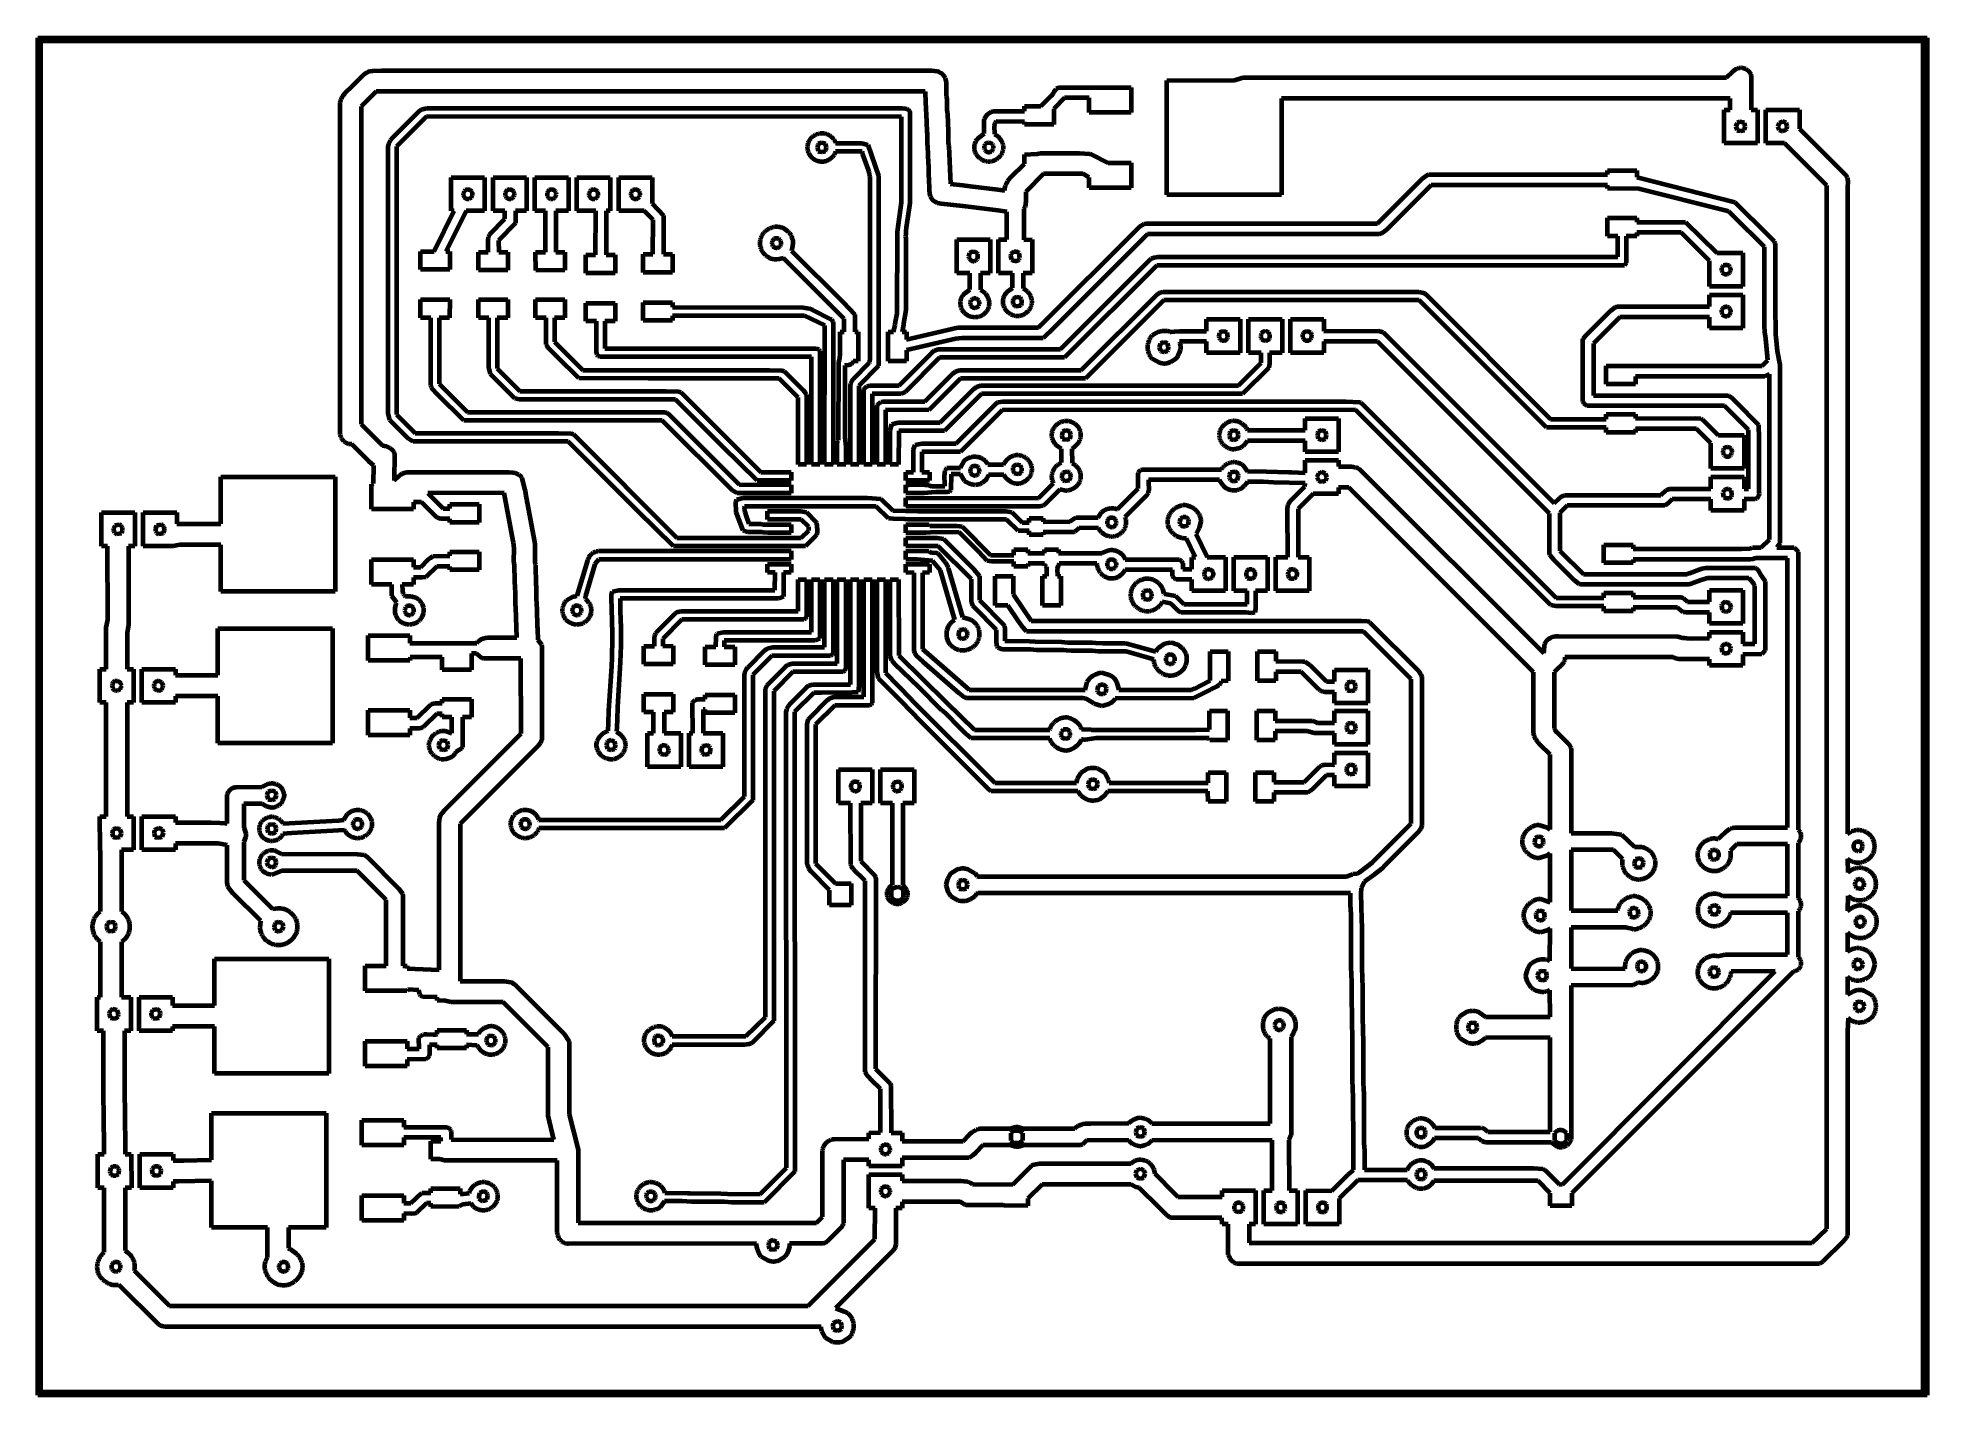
# Model space of a CAD drawing. Header units: millimetres. Extents: x 0 to 18.8, y 0 to 13.5.
import ezdxf

# ---------------------------------------------------------------- set-up
doc = ezdxf.new("R2010")
doc.units = ezdxf.units.MM
doc.layers.add('color#000000ff', color=7, linetype='CONTINUOUS', lineweight=100)
doc.layers.add('color#ffffffff', color=7, linetype='CONTINUOUS', lineweight=100)

msp = doc.modelspace()

# ---------------------------------------------------------------- linework, layer by layer
at = {"layer": 'color#000000ff'}
for p, q in [((0, 13.493), (18.778, 13.493)), ((0, 0.007), (0, 13.493)), ((0.028, 13.465), (0.028, 0.035)), ((18.75, 13.465), (0.028, 13.465)), ((18.75, 0.035), (18.75, 13.465)), ((18.778, 13.493), (18.778, 0.007)), ((3.257, 13.144), (3.274, 13.154)), ((3.274, 13.154), (3.286, 13.16)), ((3.286, 13.16), (3.303, 13.167)), ((3.303, 13.167), (3.33, 13.172)), ((3.33, 13.172), (3.417, 13.174)), ((3.417, 13.174), (8.889, 13.174)), ((8.889, 13.174), (8.919, 13.172)), ((8.919, 13.172), (8.945, 13.167)), ((8.945, 13.167), (8.96, 13.162)), ((8.96, 13.162), (8.974, 13.155)), ((8.974, 13.155), (8.983, 13.15)), ((16.796, 13.104), (16.854, 13.163)), ((16.854, 13.163), (16.87, 13.176)), ((16.87, 13.176), (16.881, 13.183)), ((16.881, 13.183), (16.893, 13.19)), ((16.893, 13.19), (16.899, 13.193)), ((16.899, 13.193), (16.905, 13.195)), ((16.905, 13.195), (16.912, 13.198)), ((16.912, 13.198), (16.918, 13.2)), ((16.918, 13.2), (16.925, 13.201)), ((16.925, 13.201), (16.931, 13.202)), ((16.931, 13.202), (16.938, 13.203)), ((16.938, 13.203), (16.945, 13.203)), ((16.945, 13.203), (16.952, 13.202)), ((16.952, 13.202), (16.959, 13.202)), ((16.959, 13.202), (16.969, 13.199)), ((16.969, 13.199), (16.978, 13.196)), ((16.978, 13.196), (16.987, 13.191)), ((16.987, 13.191), (16.995, 13.186)), ((16.995, 13.186), (17.007, 13.177)), ((17.007, 13.177), (17.014, 13.17)), ((17.014, 13.17), (17.021, 13.163)), ((17.021, 13.163), (17.027, 13.155)), ((17.027, 13.155), (17.032, 13.147)), ((3.058, 12.951), (3.126, 13.018)), ((3.126, 13.018), (3.144, 13.036)), ((3.144, 13.036), (3.237, 13.128)), ((3.237, 13.128), (3.257, 13.144)), ((8.983, 13.15), (8.991, 13.144)), ((8.991, 13.144), (8.999, 13.138)), ((8.999, 13.138), (9.006, 13.13)), ((9.006, 13.13), (9.012, 13.122)), ((9.012, 13.122), (9.015, 13.117)), ((9.015, 13.117), (9.017, 13.113)), ((9.017, 13.113), (9.02, 13.106)), ((9.02, 13.106), (9.023, 13.099)), ((9.023, 13.099), (9.027, 13.086)), ((9.027, 13.086), (9.03, 13.072)), ((9.03, 13.072), (9.033, 13.052)), ((9.033, 13.052), (9.034, 12.96)), ((10.11, 12.961), (10.119, 12.975)), ((10.119, 12.975), (10.127, 12.989)), ((10.127, 12.989), (10.13, 12.996)), ((10.13, 12.996), (10.154, 13.006)), ((10.154, 13.006), (10.875, 13.007)), ((10.875, 13.007), (10.875, 12.757)), ((11.229, 13.076), (11.901, 13.077)), ((11.229, 11.938), (11.229, 13.076)), ((11.901, 13.077), (11.974, 13.102)), ((11.974, 13.102), (11.991, 13.104)), ((11.991, 13.104), (11.998, 13.104)), ((11.998, 13.104), (16.796, 13.104)), ((17.032, 13.147), (17.036, 13.138)), ((17.036, 13.138), (17.039, 13.128)), ((17.039, 13.128), (17.041, 13.119)), ((17.041, 13.119), (17.042, 13.109)), ((17.042, 13.109), (17.042, 13.104)), ((17.042, 13.104), (17.042, 13.099)), ((17.042, 13.099), (17.042, 12.785)), ((3.007, 12.845), (3.008, 12.854)), ((3.007, 12.836), (3.007, 12.845)), ((3.007, 9.582), (3.007, 12.836)), ((3.008, 12.854), (3.01, 12.862)), ((3.01, 12.862), (3.012, 12.871)), ((3.012, 12.871), (3.014, 12.879)), ((3.014, 12.879), (3.017, 12.887)), ((3.017, 12.887), (3.02, 12.894)), ((3.02, 12.894), (3.024, 12.902)), ((3.024, 12.902), (3.028, 12.909)), ((3.028, 12.909), (3.032, 12.917)), ((3.032, 12.917), (3.037, 12.924)), ((3.037, 12.924), (3.047, 12.937)), ((3.047, 12.937), (3.058, 12.951)), ((3.365, 12.966), (3.215, 12.815)), ((3.215, 12.815), (3.215, 9.657)), ((8.826, 12.965), (3.365, 12.966)), ((3.798, 12.774), (3.817, 12.787)), ((3.817, 12.787), (3.87, 12.799)), ((3.87, 12.799), (3.875, 12.799)), ((3.875, 12.799), (8.598, 12.799)), ((8.598, 12.799), (8.626, 12.797)), ((8.626, 12.797), (8.644, 12.793)), ((8.644, 12.793), (8.654, 12.788)), ((8.654, 12.788), (8.66, 12.785)), ((8.66, 12.785), (8.664, 12.78)), ((8.664, 12.78), (8.668, 12.775)), ((8.828, 12.95), (8.826, 12.965)), ((8.834, 12.788), (8.828, 12.95)), ((8.839, 12.742), (8.834, 12.788)), ((9.034, 12.96), (9.036, 12.924)), ((9.036, 12.924), (9.038, 12.911)), ((9.038, 12.911), (9.041, 12.887)), ((9.041, 12.887), (9.042, 12.782)), ((9.042, 12.782), (9.044, 12.759)), ((9.813, 12.771), (9.812, 12.819)), ((9.812, 12.819), (9.975, 12.819)), ((9.975, 12.819), (10.08, 12.923)), ((10.08, 12.923), (10.101, 12.948)), ((10.101, 12.948), (10.11, 12.961)), ((10.212, 12.903), (10.104, 12.794)), ((10.104, 12.794), (10.104, 12.639)), ((10.458, 12.903), (10.212, 12.903)), ((10.458, 12.757), (10.458, 12.903)), ((16.833, 12.896), (12.368, 12.896)), ((12.368, 12.896), (12.368, 11.938)), ((16.771, 12.451), (16.771, 12.785)), ((16.771, 12.785), (16.833, 12.785)), ((16.833, 12.785), (16.833, 12.896)), ((17.042, 12.785), (17.104, 12.785)), ((17.104, 12.785), (17.104, 12.451)), ((17.188, 12.785), (17.521, 12.785)), ((17.188, 12.451), (17.188, 12.785)), ((17.521, 12.785), (17.521, 12.593)), ((3.526, 12.502), (3.798, 12.774)), ((3.865, 12.716), (3.569, 12.42)), ((8.59, 12.715), (3.865, 12.716)), ((8.59, 11.861), (8.59, 12.715)), ((8.668, 12.775), (8.67, 12.772)), ((8.67, 12.772), (8.671, 12.769)), ((8.671, 12.769), (8.673, 12.766)), ((8.673, 12.766), (8.673, 12.762)), ((8.673, 12.762), (8.674, 12.759)), ((8.674, 12.755), (8.673, 12.751)), ((8.673, 12.751), (8.674, 11.86)), ((8.674, 12.759), (8.674, 12.755)), ((8.846, 12.572), (8.839, 12.742)), ((9.044, 12.759), (9.048, 12.742)), ((9.048, 12.742), (9.054, 12.572)), ((9.411, 12.68), (9.417, 12.695)), ((9.411, 12.547), (9.411, 12.68)), ((9.417, 12.695), (9.425, 12.71)), ((9.425, 12.71), (9.435, 12.723)), ((9.435, 12.723), (9.445, 12.736)), ((9.445, 12.736), (9.453, 12.743)), ((9.453, 12.743), (9.462, 12.75)), ((9.462, 12.75), (9.471, 12.756)), ((9.471, 12.756), (9.481, 12.762)), ((9.481, 12.762), (9.491, 12.766)), ((9.491, 12.766), (9.501, 12.769)), ((9.501, 12.769), (9.506, 12.77)), ((9.506, 12.77), (9.512, 12.771)), ((9.512, 12.771), (9.517, 12.771)), ((9.514, 12.637), (9.512, 12.629)), ((9.512, 12.629), (9.512, 12.611)), ((9.512, 12.611), (9.515, 12.556)), ((9.516, 12.645), (9.514, 12.637)), ((9.518, 12.649), (9.516, 12.645)), ((9.517, 12.771), (9.523, 12.771)), ((9.52, 12.653), (9.518, 12.649)), ((9.522, 12.656), (9.52, 12.653)), ((9.525, 12.66), (9.522, 12.656)), ((9.523, 12.771), (9.528, 12.771)), ((9.528, 12.663), (9.525, 12.66)), ((9.528, 12.771), (9.813, 12.771)), ((9.531, 12.666), (9.528, 12.663)), ((9.812, 12.664), (9.531, 12.666)), ((9.814, 12.639), (9.812, 12.664)), ((10.104, 12.639), (9.814, 12.639)), ((10.875, 12.757), (10.458, 12.757)), ((16.902, 12.654), (16.889, 12.617)), ((16.889, 12.617), (16.902, 12.582)), ((16.929, 12.663), (16.902, 12.654)), ((16.961, 12.659), (16.929, 12.663)), ((16.974, 12.654), (16.961, 12.659)), ((16.982, 12.619), (16.974, 12.654)), ((16.976, 12.587), (16.982, 12.619)), ((17.319, 12.653), (17.306, 12.617)), ((17.306, 12.617), (17.319, 12.583)), ((17.353, 12.666), (17.319, 12.653)), ((17.39, 12.653), (17.353, 12.666)), ((17.399, 12.622), (17.39, 12.653)), ((17.39, 12.583), (17.394, 12.593)), ((17.394, 12.593), (17.399, 12.622)), ((17.521, 12.593), (17.975, 12.14)), ((3.486, 12.418), (3.49, 12.447)), ((3.486, 9.763), (3.486, 12.418)), ((3.49, 12.447), (3.508, 12.482)), ((3.508, 12.482), (3.526, 12.502)), ((3.569, 12.42), (3.569, 9.754)), ((7.656, 12.412), (7.657, 12.42)), ((7.656, 12.404), (7.656, 12.412)), ((7.657, 12.396), (7.656, 12.404)), ((7.657, 12.42), (7.658, 12.428)), ((7.658, 12.428), (7.659, 12.436)), ((7.659, 12.436), (7.661, 12.444)), ((7.661, 12.444), (7.663, 12.452)), ((7.663, 12.452), (7.666, 12.46)), ((7.666, 12.46), (7.669, 12.467)), ((7.669, 12.467), (7.673, 12.475)), ((7.673, 12.475), (7.677, 12.482)), ((7.677, 12.482), (7.681, 12.489)), ((7.681, 12.489), (7.686, 12.495)), ((7.686, 12.495), (7.691, 12.502)), ((7.691, 12.502), (7.696, 12.508)), ((7.696, 12.508), (7.702, 12.514)), ((7.702, 12.514), (7.708, 12.519)), ((7.708, 12.519), (7.715, 12.524)), ((7.715, 12.524), (7.721, 12.529)), ((7.721, 12.529), (7.728, 12.533)), ((7.728, 12.533), (7.735, 12.537)), ((7.735, 12.537), (7.743, 12.54)), ((7.743, 12.54), (7.751, 12.543)), ((7.751, 12.543), (7.758, 12.546)), ((7.759, 12.438), (7.754, 12.406)), ((7.754, 12.406), (7.763, 12.374)), ((7.758, 12.546), (7.766, 12.547)), ((7.763, 12.446), (7.759, 12.438)), ((7.795, 12.455), (7.763, 12.446)), ((7.766, 12.547), (7.774, 12.549)), ((7.774, 12.549), (7.781, 12.551)), ((7.781, 12.551), (7.789, 12.552)), ((7.789, 12.552), (7.796, 12.552)), ((7.827, 12.449), (7.795, 12.455)), ((7.796, 12.552), (7.803, 12.552)), ((7.803, 12.552), (7.811, 12.552)), ((7.811, 12.552), (7.818, 12.551)), ((7.818, 12.551), (7.825, 12.55)), ((7.825, 12.55), (7.832, 12.548)), ((7.834, 12.446), (7.827, 12.449)), ((7.832, 12.548), (7.839, 12.546)), ((7.844, 12.413), (7.834, 12.446)), ((7.837, 12.379), (7.844, 12.413)), ((7.839, 12.546), (7.846, 12.544)), ((7.846, 12.544), (7.853, 12.541)), ((7.853, 12.541), (7.86, 12.538)), ((7.86, 12.538), (7.866, 12.535)), ((7.866, 12.535), (7.873, 12.531)), ((7.873, 12.531), (7.879, 12.527)), ((7.879, 12.527), (7.885, 12.522)), ((7.885, 12.522), (7.89, 12.518)), ((7.89, 12.518), (7.896, 12.513)), ((7.896, 12.513), (7.901, 12.508)), ((7.901, 12.508), (7.906, 12.502)), ((7.906, 12.502), (7.911, 12.496)), ((7.911, 12.496), (7.915, 12.49)), ((7.915, 12.49), (7.92, 12.484)), ((7.92, 12.484), (7.923, 12.478)), ((7.923, 12.478), (7.927, 12.471)), ((7.927, 12.471), (7.93, 12.465)), ((7.93, 12.465), (7.933, 12.458)), ((7.933, 12.458), (7.935, 12.451)), ((7.935, 12.451), (8.195, 12.451)), ((8.195, 12.451), (8.256, 12.436)), ((8.256, 12.436), (8.361, 12.128)), ((8.848, 12.541), (8.846, 12.572)), ((8.849, 12.443), (8.848, 12.541)), ((8.853, 12.423), (8.849, 12.443)), ((8.86, 12.252), (8.853, 12.423)), ((9.054, 12.572), (9.055, 12.463)), ((9.055, 12.463), (9.059, 12.433)), ((9.059, 12.433), (9.062, 12.423)), ((9.062, 12.423), (9.077, 12.048)), ((9.315, 12.417), (9.316, 12.425)), ((9.315, 12.408), (9.315, 12.417)), ((9.316, 12.4), (9.315, 12.408)), ((9.316, 12.425), (9.317, 12.433)), ((9.317, 12.433), (9.319, 12.442)), ((9.319, 12.442), (9.322, 12.45)), ((9.322, 12.45), (9.325, 12.458)), ((9.325, 12.458), (9.33, 12.471)), ((9.33, 12.471), (9.338, 12.486)), ((9.338, 12.486), (9.355, 12.506)), ((9.355, 12.506), (9.411, 12.547)), ((9.413, 12.418), (9.412, 12.41)), ((9.412, 12.41), (9.413, 12.403)), ((9.414, 12.425), (9.413, 12.418)), ((9.413, 12.403), (9.415, 12.395)), ((9.415, 12.432), (9.414, 12.425)), ((9.418, 12.439), (9.415, 12.432)), ((9.42, 12.443), (9.418, 12.439)), ((9.438, 12.451), (9.42, 12.443)), ((9.457, 12.455), (9.438, 12.451)), ((9.477, 12.452), (9.457, 12.455)), ((9.495, 12.443), (9.477, 12.452)), ((9.497, 12.442), (9.495, 12.443)), ((9.501, 12.435), (9.497, 12.442)), ((9.503, 12.428), (9.501, 12.435)), ((9.504, 12.421), (9.503, 12.428)), ((9.503, 12.399), (9.504, 12.406)), ((9.505, 12.413), (9.504, 12.421)), ((9.504, 12.406), (9.505, 12.413)), ((9.515, 12.556), (9.514, 12.543)), ((9.514, 12.543), (9.526, 12.536)), ((9.526, 12.536), (9.537, 12.529)), ((9.537, 12.529), (9.548, 12.52)), ((9.548, 12.52), (9.558, 12.51)), ((9.558, 12.51), (9.567, 12.5)), ((9.567, 12.5), (9.575, 12.489)), ((9.575, 12.489), (9.583, 12.477)), ((9.583, 12.477), (9.589, 12.465)), ((9.589, 12.465), (9.592, 12.459)), ((9.592, 12.459), (9.594, 12.453)), ((9.594, 12.453), (9.596, 12.446)), ((9.596, 12.446), (9.598, 12.44)), ((9.598, 12.44), (9.599, 12.433)), ((9.599, 12.433), (9.6, 12.426)), ((9.6, 12.426), (9.601, 12.42)), ((9.601, 12.42), (9.601, 12.413)), ((9.601, 12.413), (9.601, 12.406)), ((9.601, 12.406), (9.601, 12.399)), ((17.104, 12.451), (16.771, 12.451)), ((16.902, 12.582), (16.91, 12.579)), ((16.91, 12.579), (16.939, 12.573)), ((16.939, 12.573), (16.973, 12.582)), ((16.973, 12.582), (16.976, 12.587)), ((17.371, 12.452), (17.188, 12.451)), ((17.319, 12.583), (17.355, 12.57)), ((17.355, 12.57), (17.39, 12.583)), ((17.792, 12.031), (17.371, 12.452)), ((7.658, 12.388), (7.657, 12.396)), ((7.66, 12.38), (7.658, 12.388)), ((7.662, 12.372), (7.66, 12.38)), ((7.665, 12.364), (7.662, 12.372)), ((7.667, 12.358), (7.665, 12.364)), ((7.669, 12.352), (7.667, 12.358)), ((7.671, 12.347), (7.669, 12.352)), ((7.677, 12.336), (7.671, 12.347)), ((7.684, 12.326), (7.677, 12.336)), ((7.691, 12.317), (7.684, 12.326)), ((7.7, 12.308), (7.691, 12.317)), ((7.709, 12.301), (7.7, 12.308)), ((7.719, 12.294), (7.709, 12.301)), ((7.729, 12.287), (7.719, 12.294)), ((7.745, 12.279), (7.729, 12.287)), ((7.762, 12.273), (7.745, 12.279)), ((7.78, 12.268), (7.762, 12.273)), ((7.763, 12.374), (7.77, 12.37)), ((7.77, 12.37), (7.802, 12.365)), ((7.798, 12.265), (7.78, 12.268)), ((7.804, 12.266), (7.798, 12.265)), ((7.802, 12.365), (7.835, 12.374)), ((7.817, 12.267), (7.804, 12.266)), ((7.829, 12.27), (7.817, 12.267)), ((7.841, 12.274), (7.829, 12.27)), ((7.835, 12.374), (7.837, 12.379)), ((7.853, 12.279), (7.841, 12.274)), ((7.864, 12.284), (7.853, 12.279)), ((7.875, 12.29), (7.864, 12.284)), ((7.885, 12.298), (7.875, 12.29)), ((7.894, 12.305), (7.885, 12.298)), ((7.903, 12.314), (7.894, 12.305)), ((7.911, 12.324), (7.903, 12.314)), ((7.919, 12.334), (7.911, 12.324)), ((7.925, 12.345), (7.919, 12.334)), ((7.931, 12.356), (7.925, 12.345)), ((7.935, 12.368), (7.931, 12.356)), ((8.198, 12.368), (7.935, 12.368)), ((8.201, 12.358), (8.198, 12.368)), ((8.207, 12.338), (8.201, 12.358)), ((8.225, 12.287), (8.207, 12.338)), ((8.262, 12.186), (8.225, 12.287)), ((8.862, 12.226), (8.86, 12.252)), ((8.863, 12.123), (8.862, 12.226)), ((9.317, 12.391), (9.316, 12.4)), ((9.318, 12.383), (9.317, 12.391)), ((9.32, 12.375), (9.318, 12.383)), ((9.323, 12.367), (9.32, 12.375)), ((9.326, 12.359), (9.323, 12.367)), ((9.329, 12.351), (9.326, 12.359)), ((9.333, 12.343), (9.329, 12.351)), ((9.338, 12.336), (9.333, 12.343)), ((9.342, 12.329), (9.338, 12.336)), ((9.347, 12.322), (9.342, 12.329)), ((9.353, 12.315), (9.347, 12.322)), ((9.359, 12.309), (9.353, 12.315)), ((9.365, 12.303), (9.359, 12.309)), ((9.372, 12.298), (9.365, 12.303)), ((9.378, 12.293), (9.372, 12.298)), ((9.385, 12.288), (9.378, 12.293)), ((9.393, 12.284), (9.385, 12.288)), ((9.4, 12.28), (9.393, 12.284)), ((9.408, 12.277), (9.4, 12.28)), ((9.416, 12.274), (9.408, 12.277)), ((9.415, 12.395), (9.417, 12.388)), ((9.425, 12.272), (9.416, 12.274)), ((9.417, 12.388), (9.421, 12.382)), ((9.421, 12.382), (9.425, 12.377)), ((9.425, 12.377), (9.43, 12.372)), ((9.433, 12.27), (9.425, 12.272)), ((9.43, 12.372), (9.433, 12.37)), ((9.433, 12.37), (9.436, 12.368)), ((9.441, 12.269), (9.433, 12.27)), ((9.436, 12.368), (9.439, 12.367)), ((9.439, 12.367), (9.443, 12.365)), ((9.448, 12.268), (9.441, 12.269)), ((9.443, 12.365), (9.446, 12.365)), ((9.446, 12.365), (9.45, 12.364)), ((9.456, 12.267), (9.448, 12.268)), ((9.45, 12.364), (9.454, 12.364)), ((9.454, 12.364), (9.458, 12.364)), ((9.463, 12.267), (9.456, 12.267)), ((9.458, 12.364), (9.463, 12.364)), ((9.463, 12.364), (9.467, 12.364)), ((9.471, 12.268), (9.463, 12.267)), ((9.467, 12.364), (9.47, 12.365)), ((9.47, 12.365), (9.474, 12.365)), ((9.478, 12.269), (9.471, 12.268)), ((9.474, 12.365), (9.477, 12.367)), ((9.477, 12.367), (9.481, 12.368)), ((9.485, 12.27), (9.478, 12.269)), ((9.481, 12.368), (9.484, 12.37)), ((9.484, 12.37), (9.486, 12.372)), ((9.493, 12.272), (9.485, 12.27)), ((9.486, 12.372), (9.489, 12.374)), ((9.489, 12.374), (9.494, 12.379)), ((9.5, 12.274), (9.493, 12.272)), ((9.494, 12.379), (9.498, 12.385)), ((9.498, 12.385), (9.501, 12.392)), ((9.507, 12.276), (9.5, 12.274)), ((9.501, 12.392), (9.503, 12.399)), ((9.514, 12.279), (9.507, 12.276)), ((9.521, 12.282), (9.514, 12.279)), ((9.527, 12.286), (9.521, 12.282)), ((9.534, 12.289), (9.527, 12.286)), ((9.54, 12.294), (9.534, 12.289)), ((9.546, 12.298), (9.54, 12.294)), ((9.552, 12.303), (9.546, 12.298)), ((9.557, 12.308), (9.552, 12.303)), ((9.562, 12.313), (9.557, 12.308)), ((9.567, 12.319), (9.562, 12.313)), ((9.572, 12.325), (9.567, 12.319)), ((9.576, 12.331), (9.572, 12.325)), ((9.58, 12.337), (9.576, 12.331)), ((9.584, 12.343), (9.58, 12.337)), ((9.587, 12.35), (9.584, 12.343)), ((9.59, 12.357), (9.587, 12.35)), ((9.593, 12.364), (9.59, 12.357)), ((9.595, 12.371), (9.593, 12.364)), ((9.596, 12.379), (9.595, 12.371)), ((9.598, 12.386), (9.596, 12.379)), ((9.6, 12.392), (9.598, 12.386)), ((9.601, 12.399), (9.6, 12.392)), ((9.679, 12.114), (9.812, 12.245)), ((9.812, 12.245), (9.813, 12.34)), ((9.813, 12.34), (9.942, 12.346)), ((9.942, 12.346), (9.968, 12.353)), ((9.968, 12.353), (10.361, 12.354)), ((10.361, 12.354), (10.463, 12.346)), ((10.463, 12.346), (10.478, 12.341)), ((10.478, 12.341), (10.647, 12.258)), ((10.647, 12.258), (10.875, 12.257)), ((10.875, 12.257), (10.875, 12.007)), ((4.111, 12.111), (4.444, 12.111)), ((4.111, 11.778), (4.111, 12.111)), ((4.444, 12.111), (4.444, 11.778)), ((4.528, 12.111), (4.861, 12.111)), ((4.528, 11.778), (4.528, 12.111)), ((4.861, 12.111), (4.861, 11.778)), ((4.944, 12.111), (5.278, 12.111)), ((4.944, 11.778), (4.944, 12.111)), ((5.278, 12.111), (5.278, 11.778)), ((5.361, 12.111), (5.694, 12.111)), ((5.361, 11.778), (5.361, 12.111)), ((5.694, 12.111), (5.694, 11.778)), ((5.778, 12.111), (6.111, 12.111)), ((5.778, 11.778), (5.778, 12.111)), ((6.111, 12.111), (6.111, 11.851)), ((8.268, 12.165), (8.262, 12.186)), ((8.273, 12.145), (8.268, 12.165)), ((8.275, 12.134), (8.273, 12.145)), ((8.276, 12.124), (8.275, 12.134)), ((8.277, 12.113), (8.276, 12.124)), ((8.278, 12.103), (8.277, 12.113)), ((8.279, 12.092), (8.278, 12.103)), ((8.278, 12.07), (8.279, 12.081)), ((8.278, 10.32), (8.278, 12.07)), ((8.279, 12.081), (8.279, 12.092)), ((8.361, 12.128), (8.362, 10.238)), ((8.867, 12.103), (8.863, 12.123)), ((8.868, 11.984), (8.867, 12.103)), ((9.077, 12.048), (9.201, 12.033)), ((9.201, 12.033), (9.272, 12.023)), ((9.622, 12.017), (9.625, 12.032)), ((9.625, 12.032), (9.633, 12.051)), ((9.633, 12.051), (9.646, 12.074)), ((9.646, 12.074), (9.672, 12.106)), ((9.672, 12.106), (9.679, 12.114)), ((10.004, 12.146), (9.826, 11.968)), ((10.397, 12.146), (10.004, 12.146)), ((10.458, 12.111), (10.397, 12.146)), ((10.458, 12.007), (10.458, 12.111)), ((13.323, 11.653), (13.772, 12.102)), ((13.857, 12.035), (13.411, 11.588)), ((13.772, 12.102), (13.817, 12.135)), ((13.817, 12.135), (13.834, 12.139)), ((13.834, 12.139), (13.846, 12.139)), ((13.846, 12.139), (15.611, 12.139)), ((15.611, 12.035), (13.857, 12.035)), ((15.611, 12.139), (15.611, 12.181)), ((15.611, 12.181), (15.903, 12.181)), ((15.611, 12), (15.611, 12.035)), ((15.903, 12.181), (15.903, 12.113)), ((15.903, 12.113), (16.877, 11.864)), ((17.792, 1.656), (17.792, 12.031)), ((17.975, 12.14), (17.978, 12.137)), ((17.978, 12.137), (17.981, 12.133)), ((17.981, 12.133), (17.987, 12.126)), ((17.987, 12.126), (17.991, 12.118)), ((17.991, 12.118), (17.994, 12.11)), ((17.994, 12.11), (17.998, 12.097)), ((17.998, 12.097), (18.001, 12.069)), ((18.001, 12.069), (18, 12.014)), ((4.234, 11.959), (4.232, 11.951)), ((4.232, 11.951), (4.232, 11.944)), ((4.232, 11.944), (4.232, 11.936)), ((4.232, 11.936), (4.234, 11.929)), ((4.236, 11.966), (4.234, 11.959)), ((4.234, 11.929), (4.237, 11.922)), ((4.24, 11.972), (4.236, 11.966)), ((4.237, 11.922), (4.24, 11.916)), ((4.242, 11.975), (4.24, 11.972)), ((4.24, 11.916), (4.243, 11.913)), ((4.244, 11.978), (4.242, 11.975)), ((4.243, 11.913), (4.245, 11.91)), ((4.247, 11.981), (4.244, 11.978)), ((4.245, 11.91), (4.248, 11.908)), ((4.25, 11.983), (4.247, 11.981)), ((4.248, 11.908), (4.251, 11.906)), ((4.253, 11.985), (4.25, 11.983)), ((4.251, 11.906), (4.254, 11.904)), ((4.264, 11.989), (4.253, 11.985)), ((4.254, 11.904), (4.257, 11.902)), ((4.257, 11.902), (4.261, 11.901)), ((4.261, 11.901), (4.265, 11.9)), ((4.276, 11.99), (4.264, 11.989)), ((4.265, 11.9), (4.268, 11.899)), ((4.268, 11.899), (4.272, 11.898)), ((4.272, 11.898), (4.275, 11.898)), ((4.275, 11.898), (4.282, 11.898)), ((4.288, 11.989), (4.276, 11.99)), ((4.282, 11.898), (4.289, 11.899)), ((4.299, 11.986), (4.288, 11.989)), ((4.289, 11.899), (4.295, 11.901)), ((4.295, 11.901), (4.301, 11.904)), ((4.307, 11.982), (4.299, 11.986)), ((4.301, 11.904), (4.307, 11.908)), ((4.313, 11.976), (4.307, 11.982)), ((4.307, 11.908), (4.312, 11.913)), ((4.312, 11.913), (4.316, 11.918)), ((4.317, 11.971), (4.313, 11.976)), ((4.316, 11.918), (4.319, 11.924)), ((4.319, 11.966), (4.317, 11.971)), ((4.321, 11.96), (4.319, 11.966)), ((4.319, 11.924), (4.322, 11.93)), ((4.322, 11.957), (4.321, 11.96)), ((4.323, 11.954), (4.322, 11.957)), ((4.322, 11.93), (4.324, 11.936)), ((4.324, 11.95), (4.323, 11.954)), ((4.324, 11.943), (4.324, 11.95)), ((4.324, 11.936), (4.324, 11.943)), ((4.649, 11.951), (4.648, 11.944)), ((4.648, 11.944), (4.649, 11.936)), ((4.65, 11.959), (4.649, 11.951)), ((4.649, 11.936), (4.651, 11.929)), ((4.653, 11.966), (4.65, 11.959)), ((4.651, 11.929), (4.653, 11.922)), ((4.656, 11.972), (4.653, 11.966)), ((4.653, 11.922), (4.657, 11.916)), ((4.658, 11.975), (4.656, 11.972)), ((4.657, 11.916), (4.659, 11.913)), ((4.661, 11.978), (4.658, 11.975)), ((4.659, 11.913), (4.662, 11.91)), ((4.663, 11.981), (4.661, 11.978)), ((4.662, 11.91), (4.664, 11.908)), ((4.666, 11.983), (4.663, 11.981)), ((4.664, 11.908), (4.667, 11.906)), ((4.67, 11.985), (4.666, 11.983)), ((4.667, 11.906), (4.671, 11.904)), ((4.681, 11.989), (4.67, 11.985)), ((4.671, 11.904), (4.674, 11.902)), ((4.674, 11.902), (4.678, 11.901)), ((4.678, 11.901), (4.682, 11.9)), ((4.693, 11.99), (4.681, 11.989)), ((4.682, 11.9), (4.685, 11.899)), ((4.685, 11.899), (4.689, 11.898)), ((4.689, 11.898), (4.692, 11.898)), ((4.692, 11.898), (4.699, 11.898)), ((4.705, 11.989), (4.693, 11.99)), ((4.699, 11.898), (4.706, 11.899)), ((4.716, 11.986), (4.705, 11.989)), ((4.706, 11.899), (4.712, 11.901)), ((4.712, 11.901), (4.718, 11.904)), ((4.724, 11.981), (4.716, 11.986)), ((4.718, 11.904), (4.723, 11.908)), ((4.723, 11.908), (4.728, 11.913)), ((4.73, 11.976), (4.724, 11.981)), ((4.728, 11.913), (4.733, 11.918)), ((4.733, 11.971), (4.73, 11.976)), ((4.736, 11.966), (4.733, 11.971)), ((4.733, 11.918), (4.736, 11.923)), ((4.738, 11.96), (4.736, 11.966)), ((4.736, 11.923), (4.739, 11.93)), ((4.739, 11.957), (4.738, 11.96)), ((4.74, 11.953), (4.739, 11.957)), ((4.739, 11.93), (4.74, 11.936)), ((4.74, 11.95), (4.74, 11.953)), ((4.741, 11.943), (4.74, 11.95)), ((4.74, 11.936), (4.741, 11.943)), ((5.066, 11.951), (5.065, 11.944)), ((5.065, 11.944), (5.066, 11.936)), ((5.067, 11.959), (5.066, 11.951)), ((5.066, 11.936), (5.067, 11.929)), ((5.069, 11.966), (5.067, 11.959)), ((5.067, 11.929), (5.07, 11.922)), ((5.073, 11.972), (5.069, 11.966)), ((5.07, 11.922), (5.074, 11.916)), ((5.075, 11.975), (5.073, 11.972)), ((5.074, 11.916), (5.076, 11.913)), ((5.077, 11.978), (5.075, 11.975)), ((5.076, 11.913), (5.078, 11.91)), ((5.08, 11.981), (5.077, 11.978)), ((5.078, 11.91), (5.081, 11.908)), ((5.083, 11.983), (5.08, 11.981)), ((5.081, 11.908), (5.084, 11.906)), ((5.086, 11.985), (5.083, 11.983)), ((5.084, 11.906), (5.087, 11.904)), ((5.097, 11.989), (5.086, 11.985)), ((5.087, 11.904), (5.091, 11.902)), ((5.091, 11.902), (5.094, 11.901)), ((5.094, 11.901), (5.098, 11.9)), ((5.109, 11.99), (5.097, 11.989)), ((5.098, 11.9), (5.102, 11.899)), ((5.102, 11.899), (5.105, 11.898)), ((5.105, 11.898), (5.109, 11.898)), ((5.121, 11.989), (5.109, 11.99)), ((5.109, 11.898), (5.116, 11.898)), ((5.116, 11.898), (5.122, 11.899)), ((5.133, 11.986), (5.121, 11.989)), ((5.122, 11.899), (5.129, 11.901)), ((5.129, 11.901), (5.135, 11.904)), ((5.14, 11.981), (5.133, 11.986)), ((5.135, 11.904), (5.14, 11.908)), ((5.147, 11.976), (5.14, 11.981)), ((5.14, 11.908), (5.145, 11.913)), ((5.145, 11.913), (5.149, 11.918)), ((5.15, 11.971), (5.147, 11.976)), ((5.149, 11.918), (5.153, 11.924)), ((5.153, 11.966), (5.15, 11.971)), ((5.155, 11.96), (5.153, 11.966)), ((5.153, 11.924), (5.155, 11.93)), ((5.155, 11.957), (5.155, 11.96)), ((5.156, 11.953), (5.155, 11.957)), ((5.155, 11.93), (5.157, 11.936)), ((5.157, 11.95), (5.156, 11.953)), ((5.158, 11.943), (5.157, 11.95)), ((5.157, 11.936), (5.158, 11.943)), ((5.484, 11.959), (5.482, 11.951)), ((5.482, 11.951), (5.482, 11.944)), ((5.482, 11.944), (5.482, 11.936)), ((5.482, 11.936), (5.484, 11.929)), ((5.486, 11.966), (5.484, 11.959)), ((5.484, 11.929), (5.487, 11.922)), ((5.49, 11.972), (5.486, 11.966)), ((5.487, 11.922), (5.49, 11.916)), ((5.492, 11.975), (5.49, 11.972)), ((5.49, 11.916), (5.493, 11.913)), ((5.494, 11.978), (5.492, 11.975)), ((5.493, 11.913), (5.495, 11.91)), ((5.497, 11.981), (5.494, 11.978)), ((5.495, 11.91), (5.498, 11.908)), ((5.5, 11.983), (5.497, 11.981)), ((5.498, 11.908), (5.501, 11.906)), ((5.503, 11.985), (5.5, 11.983)), ((5.501, 11.906), (5.504, 11.904)), ((5.514, 11.989), (5.503, 11.985)), ((5.504, 11.904), (5.507, 11.902)), ((5.507, 11.902), (5.511, 11.901)), ((5.511, 11.901), (5.515, 11.9)), ((5.526, 11.99), (5.514, 11.989)), ((5.515, 11.9), (5.518, 11.899)), ((5.518, 11.899), (5.522, 11.898)), ((5.522, 11.898), (5.525, 11.898)), ((5.525, 11.898), (5.532, 11.898)), ((5.538, 11.989), (5.526, 11.99)), ((5.532, 11.898), (5.539, 11.899)), ((5.549, 11.986), (5.538, 11.989)), ((5.539, 11.899), (5.545, 11.901)), ((5.545, 11.901), (5.551, 11.904)), ((5.557, 11.982), (5.549, 11.986)), ((5.551, 11.904), (5.557, 11.908)), ((5.563, 11.976), (5.557, 11.982)), ((5.557, 11.908), (5.562, 11.913)), ((5.562, 11.913), (5.566, 11.918)), ((5.567, 11.971), (5.563, 11.976)), ((5.566, 11.918), (5.57, 11.924)), ((5.569, 11.966), (5.567, 11.971)), ((5.571, 11.96), (5.569, 11.966)), ((5.57, 11.924), (5.572, 11.93)), ((5.572, 11.957), (5.571, 11.96)), ((5.573, 11.954), (5.572, 11.957)), ((5.572, 11.93), (5.574, 11.936)), ((5.574, 11.95), (5.573, 11.954)), ((5.574, 11.943), (5.574, 11.95)), ((5.574, 11.936), (5.574, 11.943)), ((5.899, 11.951), (5.898, 11.943)), ((5.898, 11.943), (5.899, 11.936)), ((5.9, 11.958), (5.899, 11.951)), ((5.899, 11.936), (5.901, 11.929)), ((5.903, 11.965), (5.9, 11.958)), ((5.901, 11.929), (5.904, 11.922)), ((5.906, 11.972), (5.903, 11.965)), ((5.904, 11.922), (5.907, 11.915)), ((5.908, 11.975), (5.906, 11.972)), ((5.907, 11.915), (5.91, 11.913)), ((5.911, 11.978), (5.908, 11.975)), ((5.91, 11.913), (5.912, 11.91)), ((5.913, 11.981), (5.911, 11.978)), ((5.912, 11.91), (5.915, 11.908)), ((5.916, 11.983), (5.913, 11.981)), ((5.915, 11.908), (5.918, 11.905)), ((5.92, 11.985), (5.916, 11.983)), ((5.918, 11.905), (5.921, 11.904)), ((5.931, 11.989), (5.92, 11.985)), ((5.921, 11.904), (5.924, 11.902)), ((5.924, 11.902), (5.928, 11.901)), ((5.928, 11.901), (5.932, 11.9)), ((5.942, 11.99), (5.931, 11.989)), ((5.932, 11.9), (5.936, 11.899)), ((5.936, 11.899), (5.939, 11.898)), ((5.939, 11.898), (5.943, 11.898)), ((5.954, 11.989), (5.942, 11.99)), ((5.943, 11.898), (5.949, 11.898)), ((5.949, 11.898), (5.956, 11.899)), ((5.966, 11.986), (5.954, 11.989)), ((5.956, 11.899), (5.963, 11.901)), ((5.963, 11.901), (5.968, 11.904)), ((5.973, 11.982), (5.966, 11.986)), ((5.968, 11.904), (5.974, 11.908)), ((5.98, 11.976), (5.973, 11.982)), ((5.974, 11.908), (5.979, 11.913)), ((5.979, 11.913), (5.983, 11.918)), ((5.983, 11.972), (5.98, 11.976)), ((5.986, 11.967), (5.983, 11.972)), ((5.983, 11.918), (5.986, 11.924)), ((5.988, 11.961), (5.986, 11.967)), ((5.986, 11.924), (5.989, 11.93)), ((5.988, 11.958), (5.988, 11.961)), ((5.99, 11.954), (5.988, 11.958)), ((5.989, 11.93), (5.991, 11.937)), ((5.99, 11.951), (5.99, 11.954)), ((5.991, 11.944), (5.99, 11.951)), ((5.991, 11.937), (5.991, 11.944)), ((6.111, 11.851), (6.223, 11.734)), ((8.549, 11.569), (8.59, 11.861)), ((8.674, 11.86), (8.668, 11.811)), ((8.871, 11.953), (8.868, 11.984)), ((8.875, 11.935), (8.871, 11.953)), ((8.879, 11.923), (8.875, 11.935)), ((8.882, 11.914), (8.879, 11.923)), ((8.887, 11.905), (8.882, 11.914)), ((8.892, 11.897), (8.887, 11.905)), ((8.898, 11.89), (8.892, 11.897)), ((8.908, 11.88), (8.898, 11.89)), ((8.919, 11.871), (8.908, 11.88)), ((8.931, 11.864), (8.919, 11.871)), ((8.949, 11.856), (8.931, 11.864)), ((8.967, 11.851), (8.949, 11.856)), ((8.986, 11.848), (8.967, 11.851)), ((9.201, 11.825), (8.986, 11.848)), ((9.272, 12.023), (9.548, 11.991)), ((9.548, 11.991), (9.619, 11.981)), ((9.619, 12.002), (9.622, 12.017)), ((9.619, 11.992), (9.619, 12.002)), ((9.619, 11.981), (9.619, 11.992)), ((9.825, 11.85), (9.823, 11.839)), ((9.827, 11.873), (9.825, 11.85)), ((9.826, 11.968), (9.827, 11.873)), ((10.875, 12.007), (10.458, 12.007)), ((12.368, 11.938), (11.229, 11.938)), ((15.923, 11.998), (15.611, 12)), ((16.794, 11.779), (15.923, 11.998)), ((16.877, 11.864), (17.215, 11.531)), ((18, 12.014), (18, 5.582)), ((3.941, 11.375), (4.141, 11.778)), ((4.261, 11.778), (4.059, 11.375)), ((4.141, 11.778), (4.111, 11.778)), ((4.444, 11.778), (4.261, 11.778)), ((4.497, 11.548), (4.646, 11.698)), ((4.646, 11.778), (4.528, 11.778)), ((4.75, 11.655), (4.583, 11.483)), ((4.646, 11.698), (4.646, 11.778)), ((4.861, 11.778), (4.75, 11.778)), ((4.75, 11.778), (4.75, 11.655)), ((5.049, 11.778), (4.944, 11.778)), ((5.048, 11.368), (5.049, 11.778)), ((5.278, 11.778), (5.153, 11.778)), ((5.153, 11.778), (5.153, 11.368)), ((5.549, 11.778), (5.361, 11.778)), ((5.548, 11.34), (5.549, 11.778)), ((5.694, 11.778), (5.653, 11.778)), ((5.653, 11.778), (5.653, 11.34)), ((6.032, 11.778), (5.778, 11.778)), ((6.119, 11.69), (6.032, 11.778)), ((6.118, 11.347), (6.119, 11.69)), ((6.223, 11.734), (6.222, 11.347)), ((8.668, 11.811), (8.637, 11.612)), ((9.311, 11.811), (9.201, 11.825)), ((9.548, 11.783), (9.311, 11.811)), ((9.639, 11.77), (9.548, 11.783)), ((9.639, 11.493), (9.639, 11.77)), ((9.808, 11.8), (9.807, 11.492)), ((9.811, 11.806), (9.808, 11.8)), ((9.813, 11.811), (9.811, 11.806)), ((9.816, 11.816), (9.813, 11.811)), ((9.82, 11.827), (9.816, 11.816)), ((9.823, 11.839), (9.82, 11.827)), ((11.004, 11.651), (11.025, 11.653)), ((11.025, 11.653), (11.027, 11.653)), ((11.027, 11.653), (13.323, 11.653)), ((15.611, 11.708), (15.903, 11.708)), ((15.611, 11.528), (15.611, 11.708)), ((15.903, 11.708), (15.903, 11.667)), ((15.903, 11.667), (16.387, 11.667)), ((16.387, 11.667), (16.698, 11.361)), ((16.804, 11.777), (16.794, 11.779)), ((16.818, 11.771), (16.804, 11.777)), ((16.866, 11.727), (16.818, 11.771)), ((17.173, 11.421), (16.866, 11.727)), ((4.478, 11.476), (4.479, 11.495)), ((4.48, 11.393), (4.478, 11.476)), ((4.479, 11.495), (4.481, 11.507)), ((4.481, 11.507), (4.484, 11.519)), ((4.484, 11.519), (4.486, 11.525)), ((4.486, 11.525), (4.488, 11.531)), ((4.488, 11.531), (4.491, 11.537)), ((4.491, 11.537), (4.494, 11.542)), ((4.494, 11.542), (4.497, 11.548)), ((4.583, 11.483), (4.584, 11.368)), ((7.185, 11.468), (7.186, 11.475)), ((7.185, 11.46), (7.185, 11.468)), ((7.186, 11.475), (7.187, 11.483)), ((7.187, 11.483), (7.188, 11.491)), ((7.188, 11.491), (7.19, 11.498)), ((7.19, 11.498), (7.192, 11.506)), ((7.192, 11.506), (7.194, 11.513)), ((7.194, 11.513), (7.197, 11.52)), ((7.197, 11.52), (7.199, 11.527)), ((7.199, 11.527), (7.203, 11.534)), ((7.203, 11.534), (7.206, 11.54)), ((7.206, 11.54), (7.21, 11.547)), ((7.21, 11.547), (7.214, 11.553)), ((7.214, 11.553), (7.219, 11.559)), ((7.219, 11.559), (7.223, 11.564)), ((7.223, 11.564), (7.228, 11.57)), ((7.228, 11.57), (7.233, 11.575)), ((7.233, 11.575), (7.239, 11.58)), ((7.239, 11.58), (7.245, 11.585)), ((7.245, 11.585), (7.25, 11.589)), ((7.25, 11.589), (7.257, 11.594)), ((7.257, 11.594), (7.263, 11.598)), ((7.263, 11.598), (7.269, 11.601)), ((7.269, 11.601), (7.276, 11.605)), ((7.276, 11.605), (7.283, 11.608)), ((7.283, 11.608), (7.289, 11.611)), ((7.289, 11.611), (7.296, 11.614)), ((7.296, 11.614), (7.303, 11.616)), ((7.302, 11.465), (7.301, 11.457)), ((7.303, 11.472), (7.302, 11.465)), ((7.303, 11.616), (7.311, 11.618)), ((7.305, 11.48), (7.303, 11.472)), ((7.309, 11.486), (7.305, 11.48)), ((7.311, 11.489), (7.309, 11.486)), ((7.311, 11.618), (7.318, 11.62)), ((7.314, 11.492), (7.311, 11.489)), ((7.316, 11.495), (7.314, 11.492)), ((7.319, 11.497), (7.316, 11.495)), ((7.318, 11.62), (7.325, 11.621)), ((7.322, 11.499), (7.319, 11.497)), ((7.334, 11.503), (7.322, 11.499)), ((7.325, 11.621), (7.332, 11.622)), ((7.332, 11.622), (7.34, 11.623)), ((7.345, 11.504), (7.334, 11.503)), ((7.34, 11.623), (7.347, 11.623)), ((7.357, 11.503), (7.345, 11.504)), ((7.347, 11.623), (7.355, 11.623)), ((7.355, 11.623), (7.378, 11.619)), ((7.369, 11.5), (7.357, 11.503)), ((7.376, 11.495), (7.369, 11.5)), ((7.383, 11.49), (7.376, 11.495)), ((7.378, 11.619), (7.4, 11.613)), ((7.386, 11.485), (7.383, 11.49)), ((7.389, 11.48), (7.386, 11.485)), ((7.391, 11.474), (7.389, 11.48)), ((7.391, 11.471), (7.391, 11.474)), ((7.392, 11.468), (7.391, 11.471)), ((7.393, 11.464), (7.392, 11.468)), ((7.394, 11.457), (7.393, 11.464)), ((7.4, 11.613), (7.417, 11.606)), ((7.417, 11.606), (7.432, 11.597)), ((7.432, 11.597), (7.447, 11.587)), ((7.447, 11.587), (7.46, 11.576)), ((7.46, 11.576), (7.468, 11.568)), ((7.468, 11.568), (7.476, 11.559)), ((7.476, 11.559), (7.483, 11.549)), ((7.483, 11.549), (7.489, 11.539)), ((7.489, 11.539), (7.491, 11.534)), ((7.491, 11.534), (7.496, 11.524)), ((7.496, 11.524), (7.5, 11.514)), ((7.5, 11.514), (7.505, 11.498)), ((7.505, 11.498), (7.508, 11.483)), ((7.508, 11.483), (7.509, 11.461)), ((8.548, 10.758), (8.549, 11.569)), ((8.632, 11.55), (8.631, 11.525)), ((8.631, 11.525), (8.632, 11.499)), ((8.633, 11.575), (8.632, 11.55)), ((8.632, 11.499), (8.632, 10.791)), ((8.637, 11.612), (8.633, 11.575)), ((9.139, 11.493), (9.472, 11.493)), ((9.139, 11.16), (9.139, 11.493)), ((9.472, 11.493), (9.472, 11.16)), ((9.556, 11.16), (9.556, 11.493)), ((9.556, 11.493), (9.639, 11.493)), ((9.807, 11.492), (9.889, 11.493)), ((9.889, 11.493), (9.889, 11.16)), ((9.954, 10.618), (10.96, 11.623)), ((11.038, 11.548), (10.106, 10.616)), ((10.96, 11.623), (11.004, 11.651)), ((13.335, 11.548), (11.038, 11.548)), ((13.338, 11.548), (13.335, 11.548)), ((13.35, 11.549), (13.338, 11.548)), ((13.365, 11.553), (13.35, 11.549)), ((13.411, 11.588), (13.365, 11.553)), ((15.715, 11.528), (15.611, 11.528)), ((15.715, 11.32), (15.715, 11.528)), ((15.799, 11.528), (15.797, 11.262)), ((15.903, 11.528), (15.799, 11.528)), ((16.343, 11.563), (15.903, 11.563)), ((15.903, 11.563), (15.903, 11.528)), ((16.625, 11.281), (16.343, 11.563)), ((17.215, 11.531), (17.227, 11.519)), ((17.227, 11.519), (17.269, 11.476)), ((17.269, 11.476), (17.274, 11.465)), ((17.274, 11.465), (17.277, 11.456)), ((3.806, 11.194), (3.806, 11.375)), ((3.806, 11.375), (3.941, 11.375)), ((4.059, 11.375), (4.097, 11.375)), ((4.097, 11.375), (4.097, 11.194)), ((4.382, 11.188), (4.382, 11.368)), ((4.382, 11.368), (4.479, 11.368)), ((4.479, 11.368), (4.48, 11.393)), ((4.584, 11.368), (4.674, 11.368)), ((4.674, 11.368), (4.674, 11.188)), ((4.952, 11.187), (4.951, 11.368)), ((4.951, 11.368), (5.048, 11.368)), ((5.153, 11.368), (5.243, 11.368)), ((5.243, 11.368), (5.243, 11.188)), ((5.452, 11.16), (5.451, 11.34)), ((5.451, 11.34), (5.548, 11.34)), ((5.653, 11.34), (5.743, 11.34)), ((5.743, 11.34), (5.743, 11.16)), ((6.021, 11.167), (6.021, 11.347)), ((6.021, 11.347), (6.118, 11.347)), ((6.222, 11.347), (6.312, 11.347)), ((6.312, 11.347), (6.312, 11.167)), ((7.185, 11.452), (7.185, 11.46)), ((7.185, 11.444), (7.185, 11.452)), ((7.186, 11.437), (7.185, 11.444)), ((7.187, 11.429), (7.186, 11.437)), ((7.189, 11.421), (7.187, 11.429)), ((7.191, 11.414), (7.189, 11.421)), ((7.193, 11.406), (7.191, 11.414)), ((7.196, 11.399), (7.193, 11.406)), ((7.199, 11.392), (7.196, 11.399)), ((7.202, 11.385), (7.199, 11.392)), ((7.206, 11.378), (7.202, 11.385)), ((7.21, 11.371), (7.206, 11.378)), ((7.214, 11.365), (7.21, 11.371)), ((7.218, 11.359), (7.214, 11.365)), ((7.223, 11.352), (7.218, 11.359)), ((7.228, 11.347), (7.223, 11.352)), ((7.234, 11.341), (7.228, 11.347)), ((7.239, 11.336), (7.234, 11.341)), ((7.245, 11.331), (7.239, 11.336)), ((7.251, 11.326), (7.245, 11.331)), ((7.258, 11.322), (7.251, 11.326)), ((7.265, 11.318), (7.258, 11.322)), ((7.271, 11.314), (7.265, 11.318)), ((7.281, 11.309), (7.271, 11.314)), ((7.296, 11.303), (7.281, 11.309)), ((7.311, 11.298), (7.296, 11.303)), ((7.301, 11.457), (7.302, 11.45)), ((7.302, 11.45), (7.304, 11.443)), ((7.304, 11.443), (7.306, 11.436)), ((7.306, 11.436), (7.31, 11.429)), ((7.31, 11.429), (7.312, 11.427)), ((7.326, 11.296), (7.311, 11.298)), ((7.312, 11.427), (7.315, 11.424)), ((7.315, 11.424), (7.317, 11.422)), ((7.317, 11.422), (7.32, 11.419)), ((7.32, 11.419), (7.324, 11.418)), ((7.324, 11.418), (7.327, 11.416)), ((7.346, 11.295), (7.326, 11.296)), ((7.327, 11.416), (7.331, 11.415)), ((7.331, 11.415), (7.335, 11.414)), ((7.335, 11.414), (7.338, 11.413)), ((7.338, 11.413), (7.342, 11.412)), ((7.342, 11.412), (7.345, 11.412)), ((7.345, 11.412), (7.352, 11.412)), ((7.372, 11.297), (7.346, 11.295)), ((7.352, 11.412), (7.359, 11.413)), ((7.359, 11.413), (7.365, 11.415)), ((7.365, 11.415), (7.371, 11.418)), ((7.371, 11.418), (7.377, 11.422)), ((7.418, 11.307), (7.372, 11.297)), ((7.377, 11.422), (7.381, 11.427)), ((7.381, 11.427), (7.386, 11.432)), ((7.386, 11.432), (7.389, 11.438)), ((7.389, 11.438), (7.392, 11.444)), ((7.392, 11.444), (7.393, 11.45)), ((7.393, 11.45), (7.394, 11.457)), ((8.021, 10.704), (7.418, 11.307)), ((7.507, 11.429), (7.495, 11.382)), ((7.495, 11.382), (8.009, 10.87)), ((7.509, 11.461), (7.507, 11.429)), ((9.268, 11.359), (9.256, 11.325)), ((9.256, 11.325), (9.259, 11.316)), ((9.259, 11.316), (9.265, 11.303)), ((9.265, 11.303), (9.275, 11.292)), ((9.283, 11.367), (9.268, 11.359)), ((9.275, 11.292), (9.284, 11.285)), ((9.302, 11.371), (9.283, 11.367)), ((9.284, 11.285), (9.294, 11.281)), ((9.294, 11.281), (9.303, 11.28)), ((9.324, 11.369), (9.302, 11.371)), ((9.303, 11.28), (9.312, 11.28)), ((9.312, 11.28), (9.318, 11.282)), ((9.318, 11.282), (9.321, 11.282)), ((9.321, 11.282), (9.325, 11.284)), ((9.344, 11.359), (9.324, 11.369)), ((9.325, 11.284), (9.328, 11.285)), ((9.328, 11.285), (9.333, 11.288)), ((9.333, 11.288), (9.338, 11.292)), ((9.338, 11.292), (9.342, 11.297)), ((9.342, 11.297), (9.346, 11.302)), ((9.349, 11.347), (9.344, 11.359)), ((9.346, 11.302), (9.349, 11.311)), ((9.351, 11.334), (9.349, 11.347)), ((9.349, 11.311), (9.351, 11.321)), ((9.351, 11.321), (9.351, 11.334)), ((9.674, 11.332), (9.673, 11.327)), ((9.673, 11.327), (9.685, 11.294)), ((9.675, 11.336), (9.674, 11.332)), ((9.676, 11.34), (9.675, 11.336)), ((9.677, 11.344), (9.676, 11.34)), ((9.679, 11.347), (9.677, 11.344)), ((9.681, 11.351), (9.679, 11.347)), ((9.684, 11.354), (9.681, 11.351)), ((9.686, 11.357), (9.684, 11.354)), ((9.685, 11.294), (9.702, 11.285)), ((9.692, 11.362), (9.686, 11.357)), ((9.698, 11.366), (9.692, 11.362)), ((9.705, 11.369), (9.698, 11.366)), ((9.702, 11.285), (9.722, 11.281)), ((9.712, 11.371), (9.705, 11.369)), ((9.72, 11.372), (9.712, 11.371)), ((9.727, 11.372), (9.72, 11.372)), ((9.722, 11.281), (9.735, 11.282)), ((9.735, 11.371), (9.727, 11.372)), ((9.743, 11.368), (9.735, 11.371)), ((9.735, 11.282), (9.746, 11.286)), ((9.75, 11.365), (9.743, 11.368)), ((9.746, 11.286), (9.753, 11.29)), ((9.757, 11.361), (9.75, 11.365)), ((9.753, 11.29), (9.759, 11.296)), ((9.761, 11.359), (9.757, 11.361)), ((9.759, 11.296), (9.762, 11.3)), ((9.767, 11.311), (9.761, 11.359)), ((9.762, 11.3), (9.767, 11.311)), ((10.17, 10.403), (11.057, 11.29)), ((11.057, 11.29), (11.074, 11.304)), ((11.074, 11.304), (11.102, 11.316)), ((11.102, 11.316), (11.139, 11.32)), ((11.139, 11.32), (15.715, 11.32)), ((16.625, 11.028), (16.625, 11.281)), ((16.698, 11.361), (16.958, 11.361)), ((16.958, 11.361), (16.958, 11.028)), ((17.174, 10.889), (17.173, 11.421)), ((17.277, 11.456), (17.278, 11.449)), ((17.278, 11.449), (17.278, 11.446)), ((17.278, 11.446), (17.278, 10.848)), ((4.097, 11.194), (3.806, 11.194)), ((4.674, 11.188), (4.382, 11.188)), ((5.243, 11.188), (4.952, 11.187)), ((5.743, 11.16), (5.452, 11.16)), ((6.312, 11.167), (6.021, 11.167)), ((9.271, 11.16), (9.139, 11.16)), ((9.271, 10.997), (9.271, 11.16)), ((9.472, 11.16), (9.375, 11.16)), ((9.375, 11.16), (9.376, 10.994)), ((9.694, 11.16), (9.556, 11.16)), ((9.695, 11.012), (9.694, 11.16)), ((9.889, 11.16), (9.799, 11.16)), ((9.799, 11.16), (9.801, 11.006)), ((11.129, 11.236), (10.212, 10.319)), ((15.78, 11.236), (11.129, 11.236)), ((15.797, 11.262), (15.78, 11.236)), ((16.747, 11.209), (16.746, 11.201)), ((16.746, 11.201), (16.746, 11.194)), ((16.746, 11.194), (16.746, 11.186)), ((16.746, 11.186), (16.748, 11.179)), ((16.75, 11.216), (16.747, 11.209)), ((16.748, 11.179), (16.751, 11.172)), ((16.753, 11.222), (16.75, 11.216)), ((16.751, 11.172), (16.754, 11.166)), ((16.756, 11.225), (16.753, 11.222)), ((16.754, 11.166), (16.757, 11.163)), ((16.758, 11.228), (16.756, 11.225)), ((16.757, 11.163), (16.759, 11.16)), ((16.761, 11.231), (16.758, 11.228)), ((16.759, 11.16), (16.762, 11.158)), ((16.764, 11.233), (16.761, 11.231)), ((16.762, 11.158), (16.765, 11.156)), ((16.767, 11.235), (16.764, 11.233)), ((16.765, 11.156), (16.768, 11.154)), ((16.778, 11.239), (16.767, 11.235)), ((16.768, 11.154), (16.771, 11.152)), ((16.771, 11.152), (16.775, 11.151)), ((16.775, 11.151), (16.779, 11.15)), ((16.79, 11.24), (16.778, 11.239)), ((16.779, 11.15), (16.782, 11.149)), ((16.782, 11.149), (16.789, 11.148)), ((16.789, 11.148), (16.796, 11.148)), ((16.802, 11.239), (16.79, 11.24)), ((16.796, 11.148), (16.803, 11.149)), ((16.813, 11.236), (16.802, 11.239)), ((16.803, 11.149), (16.809, 11.151)), ((16.809, 11.151), (16.815, 11.154)), ((16.821, 11.231), (16.813, 11.236)), ((16.815, 11.154), (16.821, 11.158)), ((16.827, 11.226), (16.821, 11.231)), ((16.821, 11.158), (16.826, 11.163)), ((16.826, 11.163), (16.83, 11.168)), ((16.831, 11.221), (16.827, 11.226)), ((16.83, 11.168), (16.833, 11.173)), ((16.833, 11.216), (16.831, 11.221)), ((16.835, 11.21), (16.833, 11.216)), ((16.833, 11.173), (16.836, 11.18)), ((16.836, 11.207), (16.835, 11.21)), ((16.837, 11.203), (16.836, 11.207)), ((16.836, 11.18), (16.838, 11.186)), ((16.838, 11.2), (16.837, 11.203)), ((16.838, 11.193), (16.838, 11.2)), ((16.838, 11.186), (16.838, 11.193)), ((9.181, 10.896), (9.183, 10.902)), ((9.183, 10.902), (9.185, 10.908)), ((9.185, 10.908), (9.188, 10.914)), ((9.188, 10.914), (9.19, 10.92)), ((9.19, 10.92), (9.194, 10.926)), ((9.194, 10.926), (9.197, 10.932)), ((9.197, 10.932), (9.201, 10.938)), ((9.201, 10.938), (9.216, 10.958)), ((9.216, 10.958), (9.271, 10.997)), ((9.292, 10.9), (9.289, 10.897)), ((9.295, 10.902), (9.292, 10.9)), ((9.306, 10.906), (9.295, 10.902)), ((9.318, 10.907), (9.306, 10.906)), ((9.33, 10.906), (9.318, 10.907)), ((9.341, 10.902), (9.33, 10.906)), ((9.349, 10.898), (9.341, 10.902)), ((9.376, 10.994), (9.393, 10.983)), ((9.393, 10.983), (9.41, 10.971)), ((9.41, 10.971), (9.425, 10.956)), ((9.425, 10.956), (9.437, 10.94)), ((9.437, 10.94), (9.445, 10.926)), ((9.445, 10.926), (9.452, 10.912)), ((9.452, 10.912), (9.457, 10.897)), ((9.602, 10.891), (9.604, 10.903)), ((9.604, 10.903), (9.606, 10.913)), ((9.606, 10.913), (9.609, 10.924)), ((9.609, 10.924), (9.614, 10.934)), ((9.614, 10.934), (9.622, 10.948)), ((9.622, 10.948), (9.631, 10.961)), ((9.631, 10.961), (9.646, 10.977)), ((9.646, 10.977), (9.667, 10.994)), ((9.667, 10.994), (9.695, 11.012)), ((9.705, 10.904), (9.701, 10.896)), ((9.711, 10.91), (9.705, 10.904)), ((9.713, 10.912), (9.711, 10.91)), ((9.721, 10.917), (9.713, 10.912)), ((9.736, 10.921), (9.721, 10.917)), ((9.775, 10.913), (9.736, 10.921)), ((9.784, 10.898), (9.775, 10.913)), ((9.801, 11.006), (9.812, 11)), ((9.812, 11), (9.823, 10.993)), ((9.823, 10.993), (9.833, 10.984)), ((9.833, 10.984), (9.843, 10.976)), ((9.843, 10.976), (9.851, 10.966)), ((9.851, 10.966), (9.859, 10.956)), ((9.859, 10.956), (9.866, 10.945)), ((9.866, 10.945), (9.872, 10.933)), ((9.872, 10.933), (9.877, 10.921)), ((9.877, 10.921), (9.881, 10.909)), ((9.881, 10.909), (9.884, 10.897)), ((10.378, 10.194), (11.135, 10.951)), ((11.135, 10.951), (11.162, 10.968)), ((11.162, 10.968), (11.193, 10.972)), ((11.193, 10.972), (13.737, 10.972)), ((13.737, 10.972), (13.791, 10.96)), ((13.791, 10.96), (13.804, 10.951)), ((13.804, 10.951), (13.808, 10.946)), ((13.808, 10.946), (15.045, 9.708)), ((16.958, 11.028), (16.625, 11.028)), ((16.625, 10.944), (16.958, 10.944)), ((16.625, 10.826), (16.625, 10.944)), ((16.958, 10.944), (16.958, 10.611)), ((3.806, 10.896), (4.097, 10.896)), ((3.807, 10.715), (3.806, 10.896)), ((3.91, 10.715), (3.807, 10.715)), ((3.91, 10.042), (3.91, 10.715)), ((3.993, 10.715), (3.992, 10.06)), ((4.096, 10.715), (3.993, 10.715)), ((4.097, 10.896), (4.096, 10.715)), ((4.382, 10.896), (4.674, 10.896)), ((4.382, 10.715), (4.382, 10.896)), ((4.486, 10.715), (4.382, 10.715)), ((4.486, 10.222), (4.486, 10.715)), ((4.57, 10.715), (4.569, 10.212)), ((4.674, 10.715), (4.57, 10.715)), ((4.674, 10.896), (4.674, 10.715)), ((4.951, 10.896), (5.243, 10.896)), ((4.951, 10.715), (4.951, 10.896)), ((5.055, 10.715), (4.951, 10.715)), ((5.057, 10.449), (5.055, 10.715)), ((5.243, 10.715), (5.139, 10.715)), ((5.139, 10.715), (5.139, 10.476)), ((5.243, 10.896), (5.243, 10.715)), ((5.451, 10.861), (5.743, 10.861)), ((5.451, 10.681), (5.451, 10.861)), ((5.743, 10.861), (5.743, 10.681)), ((6.021, 10.868), (6.312, 10.868)), ((6.021, 10.688), (6.021, 10.868)), ((6.312, 10.868), (6.312, 10.82)), ((6.312, 10.82), (7.613, 10.819)), ((7.625, 10.736), (6.312, 10.736)), ((6.312, 10.736), (6.312, 10.688)), ((7.613, 10.819), (7.672, 10.809)), ((7.827, 10.637), (7.625, 10.736)), ((7.672, 10.809), (7.706, 10.793)), ((7.706, 10.793), (7.886, 10.703)), ((8.009, 10.87), (8.125, 10.748)), ((8.125, 10.748), (8.125, 10.576)), ((8.529, 10.675), (8.548, 10.758)), ((8.632, 10.791), (8.611, 10.66)), ((9.178, 10.876), (9.179, 10.883)), ((9.178, 10.87), (9.178, 10.876)), ((9.178, 10.856), (9.178, 10.87)), ((9.179, 10.843), (9.178, 10.856)), ((9.179, 10.883), (9.18, 10.889)), ((9.182, 10.83), (9.179, 10.843)), ((9.18, 10.889), (9.181, 10.896)), ((9.185, 10.817), (9.182, 10.83)), ((9.19, 10.805), (9.185, 10.817)), ((9.195, 10.793), (9.19, 10.805)), ((9.202, 10.781), (9.195, 10.793)), ((9.209, 10.77), (9.202, 10.781)), ((9.218, 10.76), (9.209, 10.77)), ((9.251, 10.738), (9.218, 10.76)), ((9.282, 10.724), (9.251, 10.738)), ((9.274, 10.868), (9.273, 10.861)), ((9.273, 10.861), (9.274, 10.853)), ((9.275, 10.875), (9.274, 10.868)), ((9.274, 10.853), (9.276, 10.846)), ((9.278, 10.882), (9.275, 10.875)), ((9.276, 10.846), (9.278, 10.839)), ((9.281, 10.889), (9.278, 10.882)), ((9.278, 10.839), (9.282, 10.833)), ((9.283, 10.892), (9.281, 10.889)), ((9.282, 10.833), (9.284, 10.83)), ((9.304, 10.72), (9.282, 10.724)), ((9.286, 10.895), (9.283, 10.892)), ((9.284, 10.83), (9.287, 10.827)), ((9.289, 10.897), (9.286, 10.895)), ((9.287, 10.827), (9.289, 10.825)), ((9.289, 10.825), (9.292, 10.822)), ((9.292, 10.822), (9.295, 10.821)), ((9.295, 10.821), (9.299, 10.819)), ((9.299, 10.819), (9.302, 10.818)), ((9.302, 10.818), (9.306, 10.817)), ((9.321, 10.719), (9.304, 10.72)), ((9.306, 10.817), (9.31, 10.816)), ((9.31, 10.816), (9.313, 10.815)), ((9.313, 10.815), (9.317, 10.815)), ((9.317, 10.815), (9.324, 10.815)), ((9.334, 10.72), (9.321, 10.719)), ((9.324, 10.815), (9.33, 10.816)), ((9.33, 10.816), (9.337, 10.818)), ((9.342, 10.721), (9.334, 10.72)), ((9.337, 10.818), (9.343, 10.821)), ((9.35, 10.722), (9.342, 10.721)), ((9.343, 10.821), (9.348, 10.825)), ((9.348, 10.825), (9.353, 10.829)), ((9.355, 10.892), (9.349, 10.898)), ((9.357, 10.724), (9.35, 10.722)), ((9.353, 10.829), (9.358, 10.834)), ((9.358, 10.888), (9.355, 10.892)), ((9.365, 10.726), (9.357, 10.724)), ((9.361, 10.883), (9.358, 10.888)), ((9.358, 10.834), (9.361, 10.84)), ((9.363, 10.877), (9.361, 10.883)), ((9.361, 10.84), (9.364, 10.846)), ((9.364, 10.874), (9.363, 10.877)), ((9.365, 10.87), (9.364, 10.874)), ((9.364, 10.846), (9.365, 10.853)), ((9.365, 10.867), (9.365, 10.87)), ((9.366, 10.86), (9.365, 10.867)), ((9.365, 10.853), (9.366, 10.86)), ((9.372, 10.728), (9.365, 10.726)), ((9.379, 10.732), (9.372, 10.728)), ((9.386, 10.735), (9.379, 10.732)), ((9.393, 10.739), (9.386, 10.735)), ((9.399, 10.743), (9.393, 10.739)), ((9.405, 10.748), (9.399, 10.743)), ((9.411, 10.753), (9.405, 10.748)), ((9.417, 10.758), (9.411, 10.753)), ((9.422, 10.763), (9.417, 10.758)), ((9.427, 10.769), (9.422, 10.763)), ((9.432, 10.775), (9.427, 10.769)), ((9.437, 10.782), (9.432, 10.775)), ((9.441, 10.788), (9.437, 10.782)), ((9.445, 10.795), (9.441, 10.788)), ((9.448, 10.802), (9.445, 10.795)), ((9.451, 10.809), (9.448, 10.802)), ((9.454, 10.816), (9.451, 10.809)), ((9.456, 10.823), (9.454, 10.816)), ((9.458, 10.831), (9.456, 10.823)), ((9.457, 10.897), (9.46, 10.882)), ((9.46, 10.838), (9.458, 10.831)), ((9.46, 10.882), (9.46, 10.877)), ((9.46, 10.877), (9.461, 10.869)), ((9.461, 10.846), (9.46, 10.838)), ((9.461, 10.869), (9.461, 10.861)), ((9.461, 10.861), (9.461, 10.854)), ((9.461, 10.854), (9.461, 10.846)), ((9.601, 10.883), (9.602, 10.891)), ((9.601, 10.874), (9.601, 10.883)), ((9.601, 10.866), (9.601, 10.874)), ((9.602, 10.858), (9.601, 10.866)), ((9.603, 10.85), (9.602, 10.858)), ((9.605, 10.842), (9.603, 10.85)), ((9.607, 10.834), (9.605, 10.842)), ((9.61, 10.826), (9.607, 10.834)), ((9.613, 10.819), (9.61, 10.826)), ((9.616, 10.812), (9.613, 10.819)), ((9.62, 10.805), (9.616, 10.812)), ((9.625, 10.798), (9.62, 10.805)), ((9.629, 10.791), (9.625, 10.798)), ((9.635, 10.785), (9.629, 10.791)), ((9.64, 10.779), (9.635, 10.785)), ((9.646, 10.773), (9.64, 10.779)), ((9.652, 10.767), (9.646, 10.773)), ((9.658, 10.762), (9.652, 10.767)), ((9.665, 10.757), (9.658, 10.762)), ((9.672, 10.753), (9.665, 10.757)), ((9.679, 10.749), (9.672, 10.753)), ((9.686, 10.745), (9.679, 10.749)), ((9.694, 10.741), (9.686, 10.745)), ((9.702, 10.738), (9.694, 10.741)), ((9.698, 10.885), (9.697, 10.874)), ((9.697, 10.874), (9.698, 10.862)), ((9.701, 10.896), (9.698, 10.885)), ((9.698, 10.862), (9.702, 10.851)), ((9.702, 10.851), (9.707, 10.844)), ((9.709, 10.736), (9.702, 10.738)), ((9.707, 10.844), (9.713, 10.838)), ((9.717, 10.734), (9.709, 10.736)), ((9.713, 10.838), (9.719, 10.834)), ((9.725, 10.732), (9.717, 10.734)), ((9.719, 10.834), (9.729, 10.83)), ((9.734, 10.731), (9.725, 10.732)), ((9.729, 10.83), (9.776, 10.836)), ((9.742, 10.73), (9.734, 10.731)), ((9.749, 10.731), (9.742, 10.73)), ((9.756, 10.732), (9.749, 10.731)), ((9.763, 10.733), (9.756, 10.732)), ((9.77, 10.734), (9.763, 10.733)), ((9.783, 10.738), (9.77, 10.734)), ((9.776, 10.836), (9.779, 10.841)), ((9.779, 10.841), (9.786, 10.86)), ((9.796, 10.743), (9.783, 10.738)), ((9.788, 10.879), (9.784, 10.898)), ((9.786, 10.86), (9.788, 10.879)), ((9.808, 10.749), (9.796, 10.743)), ((9.82, 10.756), (9.808, 10.749)), ((9.831, 10.764), (9.82, 10.756)), ((9.842, 10.773), (9.831, 10.764)), ((9.846, 10.778), (9.842, 10.773)), ((9.851, 10.783), (9.846, 10.778)), ((9.855, 10.788), (9.851, 10.783)), ((9.859, 10.794), (9.855, 10.788)), ((9.863, 10.8), (9.859, 10.794)), ((9.867, 10.805), (9.863, 10.8)), ((9.87, 10.812), (9.867, 10.805)), ((9.873, 10.818), (9.87, 10.812)), ((9.876, 10.824), (9.873, 10.818)), ((9.878, 10.831), (9.876, 10.824)), ((9.88, 10.837), (9.878, 10.831)), ((9.882, 10.844), (9.88, 10.837)), ((9.883, 10.851), (9.882, 10.844)), ((9.884, 10.858), (9.883, 10.851)), ((9.884, 10.897), (9.884, 10.89)), ((9.884, 10.89), (9.885, 10.884)), ((9.885, 10.864), (9.884, 10.858)), ((9.885, 10.884), (9.885, 10.877)), ((9.885, 10.877), (9.885, 10.871)), ((9.885, 10.871), (9.885, 10.864)), ((11.198, 10.889), (10.42, 10.111)), ((13.739, 10.889), (11.198, 10.889)), ((15.004, 9.625), (13.739, 10.889)), ((15.393, 10.536), (15.644, 10.787)), ((15.733, 10.722), (15.472, 10.461)), ((15.644, 10.787), (15.689, 10.821)), ((15.689, 10.821), (15.707, 10.826)), ((15.707, 10.826), (15.719, 10.827)), ((15.719, 10.827), (15.723, 10.827)), ((15.723, 10.827), (16.625, 10.826)), ((16.625, 10.722), (15.733, 10.722)), ((16.625, 10.611), (16.625, 10.722)), ((16.747, 10.792), (16.746, 10.785)), ((16.746, 10.785), (16.746, 10.777)), ((16.746, 10.777), (16.746, 10.769)), ((16.746, 10.769), (16.748, 10.762)), ((16.75, 10.799), (16.747, 10.792)), ((16.748, 10.762), (16.751, 10.755)), ((16.753, 10.806), (16.75, 10.799)), ((16.751, 10.755), (16.754, 10.749)), ((16.756, 10.809), (16.753, 10.806)), ((16.754, 10.749), (16.757, 10.746)), ((16.758, 10.811), (16.756, 10.809)), ((16.757, 10.746), (16.759, 10.743)), ((16.761, 10.814), (16.758, 10.811)), ((16.759, 10.743), (16.762, 10.741)), ((16.764, 10.816), (16.761, 10.814)), ((16.762, 10.741), (16.765, 10.739)), ((16.767, 10.818), (16.764, 10.816)), ((16.765, 10.739), (16.768, 10.737)), ((16.778, 10.822), (16.767, 10.818)), ((16.768, 10.737), (16.771, 10.736)), ((16.771, 10.736), (16.775, 10.734)), ((16.775, 10.734), (16.779, 10.734)), ((16.79, 10.824), (16.778, 10.822)), ((16.779, 10.734), (16.782, 10.733)), ((16.782, 10.733), (16.786, 10.732)), ((16.786, 10.732), (16.789, 10.731)), ((16.789, 10.731), (16.796, 10.731)), ((16.802, 10.823), (16.79, 10.824)), ((16.796, 10.731), (16.803, 10.732)), ((16.813, 10.819), (16.802, 10.823)), ((16.803, 10.732), (16.809, 10.735)), ((16.809, 10.735), (16.815, 10.738)), ((16.821, 10.815), (16.813, 10.819)), ((16.815, 10.738), (16.821, 10.741)), ((16.827, 10.809), (16.821, 10.815)), ((16.821, 10.741), (16.826, 10.746)), ((16.826, 10.746), (16.83, 10.751)), ((16.831, 10.805), (16.827, 10.809)), ((16.83, 10.751), (16.833, 10.757)), ((16.833, 10.799), (16.831, 10.805)), ((16.835, 10.794), (16.833, 10.799)), ((16.833, 10.757), (16.836, 10.763)), ((16.836, 10.79), (16.835, 10.794)), ((16.837, 10.787), (16.836, 10.79)), ((16.836, 10.763), (16.838, 10.77)), ((16.838, 10.783), (16.837, 10.787)), ((16.838, 10.776), (16.838, 10.783)), ((16.838, 10.77), (16.838, 10.776)), ((17.174, 10.638), (17.174, 10.889)), ((17.278, 10.848), (17.284, 10.544)), ((5.556, 10.681), (5.451, 10.681)), ((5.556, 10.375), (5.556, 10.681)), ((5.743, 10.681), (5.639, 10.681)), ((5.639, 10.681), (5.639, 10.41)), ((6.312, 10.688), (6.021, 10.688)), ((7.826, 9.257), (7.827, 10.637)), ((7.886, 10.703), (7.896, 10.697)), ((7.896, 10.697), (7.907, 10.68)), ((7.907, 10.68), (7.91, 10.655)), ((7.91, 10.655), (7.91, 9.257)), ((7.979, 10.566), (7.98, 10.577)), ((7.98, 10.403), (7.979, 10.566)), ((7.98, 10.577), (8.021, 10.576)), ((8.021, 10.576), (8.021, 10.704)), ((8.125, 10.576), (8.16, 10.576)), ((8.16, 10.576), (8.16, 10.285)), ((8.458, 10.285), (8.458, 10.577)), ((8.458, 10.577), (8.511, 10.575)), ((8.511, 10.575), (8.526, 10.645)), ((8.526, 10.645), (8.529, 10.675)), ((8.609, 10.645), (8.596, 10.576)), ((8.596, 10.576), (8.639, 10.576)), ((8.611, 10.66), (8.609, 10.645)), ((8.639, 10.499), (9.152, 10.618)), ((8.639, 10.576), (8.639, 10.499)), ((9.152, 10.618), (9.954, 10.618)), ((10.106, 10.616), (9.998, 10.513)), ((11.068, 10.519), (11.073, 10.527)), ((11.073, 10.527), (11.078, 10.534)), ((11.078, 10.534), (11.084, 10.541)), ((11.084, 10.541), (11.095, 10.549)), ((11.095, 10.549), (11.107, 10.557)), ((11.107, 10.557), (11.118, 10.564)), ((11.118, 10.564), (11.13, 10.57)), ((11.13, 10.57), (11.143, 10.576)), ((11.143, 10.576), (11.156, 10.58)), ((11.156, 10.58), (11.169, 10.583)), ((11.169, 10.583), (11.182, 10.586)), ((11.182, 10.586), (11.195, 10.587)), ((11.195, 10.587), (11.209, 10.587)), ((11.209, 10.587), (11.222, 10.587)), ((11.222, 10.587), (11.235, 10.585)), ((11.235, 10.585), (11.249, 10.581)), ((11.249, 10.581), (11.255, 10.579)), ((11.255, 10.579), (11.262, 10.577)), ((11.262, 10.577), (11.269, 10.574)), ((11.269, 10.574), (11.305, 10.579)), ((11.305, 10.579), (11.354, 10.583)), ((11.354, 10.583), (11.588, 10.583)), ((11.588, 10.583), (11.625, 10.583)), ((11.625, 10.701), (11.958, 10.701)), ((11.625, 10.583), (11.625, 10.701)), ((11.753, 10.567), (11.745, 10.532)), ((11.745, 10.532), (11.748, 10.515)), ((11.771, 10.576), (11.753, 10.567)), ((11.793, 10.58), (11.771, 10.576)), ((11.814, 10.576), (11.793, 10.58)), ((11.83, 10.568), (11.814, 10.576)), ((11.837, 10.521), (11.83, 10.568)), ((11.958, 10.701), (11.958, 10.368)), ((12.042, 10.701), (12.375, 10.701)), ((12.042, 10.368), (12.042, 10.701)), ((12.163, 10.538), (12.162, 10.531)), ((12.162, 10.531), (12.163, 10.523)), ((12.164, 10.546), (12.163, 10.538)), ((12.163, 10.523), (12.164, 10.516)), ((12.166, 10.553), (12.164, 10.546)), ((12.169, 10.559), (12.166, 10.553)), ((12.173, 10.565), (12.169, 10.559)), ((12.178, 10.57), (12.173, 10.565)), ((12.18, 10.573), (12.178, 10.57)), ((12.183, 10.575), (12.18, 10.573)), ((12.186, 10.576), (12.183, 10.575)), ((12.189, 10.578), (12.186, 10.576)), ((12.193, 10.579), (12.189, 10.578)), ((12.196, 10.58), (12.193, 10.579)), ((12.2, 10.58), (12.196, 10.58)), ((12.204, 10.581), (12.2, 10.58)), ((12.209, 10.58), (12.204, 10.581)), ((12.213, 10.581), (12.209, 10.58)), ((12.217, 10.58), (12.213, 10.581)), ((12.221, 10.58), (12.217, 10.58)), ((12.224, 10.579), (12.221, 10.58)), ((12.228, 10.578), (12.224, 10.579)), ((12.231, 10.576), (12.228, 10.578)), ((12.234, 10.575), (12.231, 10.576)), ((12.237, 10.572), (12.234, 10.575)), ((12.242, 10.568), (12.237, 10.572)), ((12.246, 10.562), (12.242, 10.568)), ((12.249, 10.556), (12.246, 10.562)), ((12.252, 10.549), (12.249, 10.556)), ((12.254, 10.542), (12.252, 10.549)), ((12.255, 10.534), (12.254, 10.542)), ((12.254, 10.52), (12.255, 10.527)), ((12.255, 10.527), (12.255, 10.534)), ((12.375, 10.701), (12.375, 10.368)), ((12.458, 10.368), (12.458, 10.701)), ((12.458, 10.701), (12.792, 10.701)), ((12.58, 10.55), (12.579, 10.542)), ((12.579, 10.542), (12.579, 10.535)), ((12.579, 10.535), (12.58, 10.527)), ((12.582, 10.557), (12.58, 10.55)), ((12.58, 10.527), (12.582, 10.52)), ((12.585, 10.564), (12.582, 10.557)), ((12.587, 10.567), (12.585, 10.564)), ((12.604, 10.576), (12.587, 10.567)), ((12.623, 10.58), (12.604, 10.576)), ((12.645, 10.576), (12.623, 10.58)), ((12.663, 10.568), (12.645, 10.576)), ((12.666, 10.561), (12.663, 10.568)), ((12.669, 10.554), (12.666, 10.561)), ((12.667, 10.517), (12.669, 10.524)), ((12.67, 10.546), (12.669, 10.554)), ((12.669, 10.524), (12.67, 10.531)), ((12.671, 10.539), (12.67, 10.546)), ((12.67, 10.531), (12.671, 10.539)), ((12.792, 10.701), (12.792, 10.583)), ((12.792, 10.583), (13.334, 10.584)), ((13.334, 10.584), (13.381, 10.573)), ((13.381, 10.573), (13.384, 10.57)), ((13.384, 10.57), (15.083, 8.872)), ((15.371, 10.508), (15.393, 10.536)), ((16.958, 10.611), (16.625, 10.611)), ((17.178, 10.572), (17.174, 10.638)), ((17.182, 10.532), (17.178, 10.572)), ((17.186, 10.506), (17.182, 10.532)), ((17.284, 10.544), (17.286, 10.522)), ((5.059, 10.445), (5.057, 10.449)), ((5.065, 10.432), (5.059, 10.445)), ((5.076, 10.416), (5.065, 10.432)), ((5.148, 10.342), (5.076, 10.416)), ((5.139, 10.476), (5.42, 10.194)), ((5.164, 10.327), (5.148, 10.342)), ((5.564, 10.347), (5.556, 10.375)), ((5.575, 10.334), (5.564, 10.347)), ((5.639, 10.41), (7.737, 10.41)), ((7.737, 10.41), (7.751, 10.408)), ((7.751, 10.408), (7.767, 10.401)), ((7.767, 10.401), (7.775, 10.391)), ((7.775, 10.391), (7.778, 10.383)), ((7.778, 10.383), (7.778, 10.377)), ((7.778, 10.377), (7.778, 10.375)), ((7.778, 10.375), (7.778, 9.257)), ((7.976, 10.316), (7.979, 10.349)), ((7.979, 10.349), (7.98, 10.403)), ((8.566, 10.042), (8.894, 10.37)), ((9.128, 10.506), (8.639, 10.394)), ((8.639, 10.394), (8.639, 10.285)), ((8.894, 10.37), (8.917, 10.389)), ((8.917, 10.389), (8.954, 10.402)), ((8.954, 10.402), (8.972, 10.403)), ((8.972, 10.403), (10.17, 10.403)), ((9.195, 10.514), (9.128, 10.506)), ((9.998, 10.513), (9.195, 10.514)), ((11.04, 10.437), (11.041, 10.445)), ((11.04, 10.428), (11.04, 10.437)), ((11.04, 10.419), (11.04, 10.428)), ((11.04, 10.411), (11.04, 10.419)), ((11.041, 10.402), (11.04, 10.411)), ((11.041, 10.445), (11.042, 10.454)), ((11.042, 10.393), (11.041, 10.402)), ((11.042, 10.454), (11.044, 10.463)), ((11.044, 10.385), (11.042, 10.393)), ((11.044, 10.463), (11.046, 10.471)), ((11.046, 10.376), (11.044, 10.385)), ((11.046, 10.471), (11.049, 10.479)), ((11.049, 10.368), (11.046, 10.376)), ((11.049, 10.479), (11.052, 10.488)), ((11.052, 10.36), (11.049, 10.368)), ((11.052, 10.488), (11.055, 10.496)), ((11.055, 10.351), (11.052, 10.36)), ((11.055, 10.496), (11.059, 10.504)), ((11.059, 10.343), (11.055, 10.351)), ((11.059, 10.504), (11.063, 10.512)), ((11.063, 10.336), (11.059, 10.343)), ((11.063, 10.512), (11.068, 10.519)), ((11.068, 10.328), (11.063, 10.336)), ((11.166, 10.459), (11.153, 10.424)), ((11.153, 10.424), (11.166, 10.388)), ((11.193, 10.468), (11.166, 10.459)), ((11.166, 10.388), (11.171, 10.385)), ((11.171, 10.385), (11.203, 10.378)), ((11.225, 10.465), (11.193, 10.468)), ((11.203, 10.378), (11.237, 10.388)), ((11.237, 10.46), (11.225, 10.465)), ((11.246, 10.427), (11.237, 10.46)), ((11.237, 10.388), (11.241, 10.395)), ((11.241, 10.395), (11.246, 10.427)), ((11.346, 10.35), (11.337, 10.333)), ((11.353, 10.367), (11.346, 10.35)), ((11.359, 10.386), (11.353, 10.367)), ((11.625, 10.479), (11.354, 10.479)), ((11.354, 10.479), (11.357, 10.473)), ((11.357, 10.473), (11.359, 10.467)), ((11.359, 10.467), (11.36, 10.461)), ((11.362, 10.398), (11.359, 10.386)), ((11.36, 10.461), (11.363, 10.448)), ((11.364, 10.41), (11.362, 10.398)), ((11.363, 10.448), (11.364, 10.436)), ((11.364, 10.436), (11.365, 10.423)), ((11.365, 10.423), (11.364, 10.41)), ((11.625, 10.368), (11.625, 10.479)), ((11.958, 10.368), (11.625, 10.368)), ((11.748, 10.515), (11.755, 10.505)), ((11.755, 10.505), (11.759, 10.501)), ((11.759, 10.501), (11.766, 10.496)), ((11.766, 10.496), (11.776, 10.491)), ((11.776, 10.491), (11.787, 10.489)), ((11.787, 10.489), (11.802, 10.49)), ((11.802, 10.49), (11.813, 10.493)), ((11.813, 10.493), (11.822, 10.499)), ((11.822, 10.499), (11.829, 10.505)), ((11.829, 10.505), (11.833, 10.511)), ((11.833, 10.511), (11.837, 10.521)), ((12.167, 10.368), (12.042, 10.368)), ((12.164, 10.516), (12.167, 10.509)), ((12.167, 10.509), (12.17, 10.502)), ((12.167, 10.267), (12.167, 10.368)), ((12.17, 10.502), (12.188, 10.493)), ((12.188, 10.493), (12.207, 10.49)), ((12.207, 10.49), (12.229, 10.493)), ((12.229, 10.493), (12.247, 10.502)), ((12.247, 10.502), (12.249, 10.505)), ((12.249, 10.505), (12.252, 10.512)), ((12.375, 10.368), (12.249, 10.367)), ((12.249, 10.367), (12.251, 10.264)), ((12.252, 10.512), (12.254, 10.52)), ((12.792, 10.368), (12.458, 10.368)), ((12.582, 10.52), (12.584, 10.513)), ((12.584, 10.513), (12.587, 10.507)), ((12.587, 10.507), (12.592, 10.502)), ((12.592, 10.502), (12.597, 10.497)), ((12.597, 10.497), (12.599, 10.495)), ((12.599, 10.495), (12.602, 10.493)), ((12.602, 10.493), (12.606, 10.492)), ((12.606, 10.492), (12.609, 10.49)), ((12.609, 10.49), (12.613, 10.49)), ((12.613, 10.49), (12.617, 10.489)), ((12.617, 10.489), (12.621, 10.489)), ((12.621, 10.489), (12.625, 10.489)), ((12.625, 10.489), (12.629, 10.489)), ((12.629, 10.489), (12.633, 10.489)), ((12.633, 10.489), (12.637, 10.49)), ((12.637, 10.49), (12.641, 10.49)), ((12.641, 10.49), (12.644, 10.492)), ((12.644, 10.492), (12.647, 10.493)), ((12.647, 10.493), (12.65, 10.495)), ((12.65, 10.495), (12.653, 10.497)), ((12.653, 10.497), (12.656, 10.499)), ((12.656, 10.499), (12.661, 10.504)), ((12.661, 10.504), (12.664, 10.51)), ((12.664, 10.51), (12.667, 10.517)), ((13.323, 10.479), (12.792, 10.479)), ((12.792, 10.479), (12.792, 10.368)), ((15.035, 8.768), (13.323, 10.479)), ((15.368, 10.486), (15.371, 10.508)), ((15.368, 9.902), (15.368, 10.486)), ((15.472, 10.461), (15.472, 9.944)), ((17.2, 10.367), (17.186, 10.506)), ((17.208, 10.295), (17.2, 10.367)), ((17.286, 10.522), (17.3, 10.383)), ((17.3, 10.383), (17.326, 10.249)), ((4.501, 10.155), (4.486, 10.222)), ((4.741, 9.916), (4.501, 10.155)), ((4.569, 10.212), (4.795, 9.986)), ((5.381, 10.115), (5.164, 10.327)), ((5.42, 10.194), (7.278, 10.194)), ((5.583, 10.329), (5.575, 10.334)), ((5.59, 10.327), (5.583, 10.329)), ((5.597, 10.326), (5.59, 10.327)), ((7.694, 10.326), (5.597, 10.326)), ((7.278, 10.194), (7.405, 10.19)), ((7.405, 10.19), (7.424, 10.184)), ((7.424, 10.184), (7.565, 10.043)), ((7.694, 9.257), (7.694, 10.326)), ((7.964, 9.497), (7.966, 10.263)), ((7.966, 10.263), (7.968, 10.274)), ((7.968, 10.274), (7.973, 10.295)), ((7.973, 10.295), (7.976, 10.316)), ((8.064, 10.243), (8.028, 10.242)), ((8.028, 10.242), (8.028, 9.527)), ((8.078, 10.246), (8.064, 10.243)), ((8.087, 10.25), (8.078, 10.246)), ((8.092, 10.253), (8.087, 10.25)), ((8.097, 10.258), (8.092, 10.253)), ((8.101, 10.263), (8.097, 10.258)), ((8.103, 10.266), (8.101, 10.263)), ((8.105, 10.269), (8.103, 10.266)), ((8.106, 10.273), (8.105, 10.269)), ((8.107, 10.277), (8.106, 10.273)), ((8.108, 10.281), (8.107, 10.277)), ((8.16, 10.285), (8.108, 10.285)), ((8.108, 10.285), (8.108, 10.281)), ((8.113, 10.109), (8.266, 10.263)), ((8.362, 10.238), (8.167, 10.038)), ((8.266, 10.263), (8.271, 10.267)), ((8.271, 10.267), (8.276, 10.274)), ((8.276, 10.274), (8.278, 10.318)), ((8.278, 10.318), (8.278, 10.32)), ((8.639, 10.285), (8.458, 10.285)), ((8.969, 10.32), (8.629, 9.98)), ((8.823, 9.882), (9.102, 10.162)), ((10.212, 10.319), (8.969, 10.32)), ((9.102, 10.162), (9.127, 10.182)), ((9.127, 10.182), (9.167, 10.194)), ((9.167, 10.194), (9.179, 10.194)), ((9.179, 10.194), (10.378, 10.194)), ((11.073, 10.321), (11.068, 10.328)), ((11.078, 10.314), (11.073, 10.321)), ((11.084, 10.307), (11.078, 10.314)), ((11.157, 10.266), (11.084, 10.307)), ((11.178, 10.261), (11.157, 10.266)), ((11.189, 10.26), (11.178, 10.261)), ((11.199, 10.259), (11.189, 10.26)), ((11.21, 10.259), (11.199, 10.259)), ((11.225, 10.261), (11.21, 10.259)), ((11.24, 10.264), (11.225, 10.261)), ((11.265, 10.274), (11.24, 10.264)), ((11.318, 10.307), (11.265, 10.274)), ((11.322, 10.312), (11.318, 10.307)), ((11.337, 10.333), (11.322, 10.312)), ((11.941, 10.042), (12.167, 10.267)), ((12.242, 10.219), (11.983, 9.958)), ((12.244, 10.224), (12.242, 10.219)), ((12.248, 10.239), (12.244, 10.224)), ((12.251, 10.264), (12.248, 10.239)), ((15.597, 10.056), (15.597, 10.236)), ((15.597, 10.236), (17.149, 10.236)), ((17.149, 10.236), (17.208, 10.295)), ((17.223, 10.153), (17.176, 10.131)), ((17.222, 8.51), (17.223, 10.153)), ((17.326, 10.249), (17.326, 8.486)), ((3.911, 10.034), (3.91, 10.042)), ((3.915, 10.022), (3.911, 10.034)), ((3.923, 10.008), (3.915, 10.022)), ((3.978, 9.949), (3.923, 10.008)), ((3.992, 10.06), (4.274, 9.778)), ((4.795, 9.986), (6.25, 9.986)), ((6.069, 10.111), (5.381, 10.115)), ((7.372, 10.111), (6.069, 10.111)), ((6.25, 9.986), (6.377, 9.981)), ((6.377, 9.981), (6.397, 9.976)), ((6.397, 9.976), (7.191, 9.18)), ((7.562, 9.921), (7.372, 10.111)), ((7.565, 10.043), (7.611, 9.995)), ((7.611, 9.995), (7.632, 9.97)), ((7.632, 9.97), (7.645, 9.953)), ((8.083, 10.042), (8.085, 10.063)), ((8.083, 9.257), (8.083, 10.042)), ((8.085, 10.063), (8.111, 10.107)), ((8.111, 10.107), (8.113, 10.109)), ((8.167, 10.038), (8.167, 9.257)), ((8.215, 9.257), (8.216, 9.988)), ((8.216, 9.988), (8.217, 9.997)), ((8.217, 9.997), (8.22, 10.006)), ((8.22, 10.006), (8.226, 10.016)), ((8.226, 10.016), (8.234, 10.025)), ((8.234, 10.025), (8.246, 10.034)), ((8.246, 10.034), (8.261, 10.04)), ((8.261, 10.04), (8.276, 10.041)), ((8.276, 10.041), (8.566, 10.042)), ((8.629, 9.98), (8.585, 9.959)), ((9.177, 10.111), (8.863, 9.798)), ((8.976, 9.674), (9.311, 10.009)), ((10.42, 10.111), (9.177, 10.111)), ((9.311, 10.009), (9.336, 10.029)), ((9.336, 10.029), (9.376, 10.041)), ((9.376, 10.041), (9.388, 10.042)), ((9.388, 10.042), (11.941, 10.042)), ((15.889, 10.056), (15.597, 10.056)), ((15.89, 10.132), (15.889, 10.056)), ((17.167, 10.132), (15.89, 10.132)), ((17.176, 10.131), (17.167, 10.132)), ((4.238, 9.694), (3.978, 9.949)), ((4.274, 9.778), (6.222, 9.777)), ((4.743, 9.913), (4.741, 9.916)), ((4.79, 9.903), (4.743, 9.913)), ((6.344, 9.903), (4.79, 9.903)), ((6.222, 9.777), (6.23, 9.777)), ((6.23, 9.777), (6.238, 9.776)), ((6.238, 9.776), (6.246, 9.774)), ((6.246, 9.774), (6.256, 9.769)), ((6.811, 9.436), (6.344, 9.903)), ((7.563, 9.257), (7.562, 9.921)), ((7.645, 9.953), (7.646, 9.257)), ((8.585, 9.959), (8.299, 9.958)), ((8.299, 9.958), (8.299, 9.257)), ((8.347, 9.821), (8.349, 9.834)), ((8.347, 9.257), (8.347, 9.821)), ((8.349, 9.834), (8.353, 9.846)), ((8.353, 9.846), (8.359, 9.857)), ((8.359, 9.857), (8.367, 9.867)), ((8.367, 9.867), (8.377, 9.874)), ((8.377, 9.874), (8.386, 9.879)), ((8.386, 9.879), (8.395, 9.881)), ((8.395, 9.881), (8.405, 9.882)), ((8.405, 9.882), (8.823, 9.882)), ((8.863, 9.798), (8.431, 9.799)), ((8.431, 9.799), (8.431, 9.257)), ((9.386, 9.959), (9.017, 9.59)), ((9.135, 9.465), (9.536, 9.866)), ((9.593, 9.798), (9.177, 9.382)), ((11.983, 9.958), (9.386, 9.959)), ((9.536, 9.866), (9.549, 9.875)), ((9.549, 9.875), (9.597, 9.882)), ((13.107, 9.799), (9.593, 9.798)), ((9.597, 9.882), (13.014, 9.882)), ((13.014, 9.882), (13.15, 9.875)), ((15.046, 7.861), (13.107, 9.799)), ((13.15, 9.875), (13.16, 9.872)), ((13.16, 9.872), (15.101, 7.931)), ((15.367, 9.898), (15.368, 9.902)), ((15.367, 9.891), (15.367, 9.898)), ((15.368, 9.884), (15.367, 9.891)), ((15.37, 9.878), (15.368, 9.884)), ((15.373, 9.871), (15.37, 9.878)), ((15.378, 9.862), (15.373, 9.871)), ((15.385, 9.855), (15.378, 9.862)), ((15.393, 9.848), (15.385, 9.855)), ((15.402, 9.843), (15.393, 9.848)), ((15.409, 9.841), (15.402, 9.843)), ((15.416, 9.84), (15.409, 9.841)), ((15.423, 9.839), (15.416, 9.84)), ((15.43, 9.84), (15.423, 9.839)), ((16.774, 9.841), (15.43, 9.84)), ((15.472, 9.944), (16.792, 9.944)), ((17.014, 9.601), (16.774, 9.841)), ((16.792, 9.944), (16.801, 9.944)), ((16.801, 9.944), (16.809, 9.942)), ((16.809, 9.942), (16.817, 9.939)), ((16.817, 9.939), (16.828, 9.934)), ((16.828, 9.934), (16.845, 9.922)), ((16.845, 9.922), (16.891, 9.877)), ((16.891, 9.877), (17.113, 9.651)), ((3.215, 9.657), (3.43, 9.445)), ((3.501, 9.697), (3.486, 9.763)), ((3.69, 9.508), (3.501, 9.697)), ((3.569, 9.754), (3.754, 9.569)), ((6.211, 9.695), (4.238, 9.694)), ((6.913, 8.994), (6.211, 9.695)), ((6.256, 9.769), (6.272, 9.759)), ((6.272, 9.759), (6.315, 9.717)), ((6.315, 9.717), (6.976, 9.056)), ((8.479, 9.596), (8.494, 9.659)), ((8.479, 9.257), (8.479, 9.596)), ((8.494, 9.659), (8.556, 9.674)), ((8.556, 9.674), (8.976, 9.674)), ((8.563, 9.59), (8.562, 9.257)), ((9.017, 9.59), (8.563, 9.59)), ((10.092, 9.583), (10.094, 9.591)), ((10.094, 9.591), (10.097, 9.599)), ((10.097, 9.599), (10.1, 9.606)), ((10.1, 9.606), (10.103, 9.613)), ((10.103, 9.613), (10.107, 9.621)), ((10.107, 9.621), (10.112, 9.628)), ((10.112, 9.628), (10.117, 9.634)), ((10.117, 9.634), (10.122, 9.641)), ((10.122, 9.641), (10.127, 9.647)), ((10.127, 9.647), (10.133, 9.652)), ((10.133, 9.652), (10.139, 9.658)), ((10.139, 9.658), (10.145, 9.663)), ((10.145, 9.663), (10.152, 9.668)), ((10.152, 9.668), (10.159, 9.672)), ((10.159, 9.672), (10.166, 9.676)), ((10.166, 9.676), (10.174, 9.679)), ((10.174, 9.679), (10.181, 9.682)), ((10.181, 9.682), (10.189, 9.684)), ((10.189, 9.684), (10.197, 9.686)), ((10.193, 9.585), (10.19, 9.577)), ((10.225, 9.594), (10.193, 9.585)), ((10.197, 9.686), (10.205, 9.688)), ((10.205, 9.688), (10.212, 9.69)), ((10.212, 9.69), (10.22, 9.691)), ((10.22, 9.691), (10.228, 9.691)), ((10.258, 9.588), (10.225, 9.594)), ((10.228, 9.691), (10.235, 9.691)), ((10.235, 9.691), (10.243, 9.69)), ((10.243, 9.69), (10.251, 9.69)), ((10.251, 9.69), (10.258, 9.688)), ((10.258, 9.688), (10.266, 9.686)), ((10.265, 9.585), (10.258, 9.588)), ((10.274, 9.552), (10.265, 9.585)), ((10.266, 9.686), (10.273, 9.684)), ((10.273, 9.684), (10.28, 9.681)), ((10.28, 9.681), (10.287, 9.678)), ((10.287, 9.678), (10.294, 9.675)), ((10.294, 9.675), (10.301, 9.671)), ((10.301, 9.671), (10.307, 9.667)), ((10.307, 9.667), (10.313, 9.663)), ((10.313, 9.663), (10.32, 9.658)), ((10.32, 9.658), (10.325, 9.653)), ((10.325, 9.653), (10.331, 9.648)), ((10.331, 9.648), (10.336, 9.642)), ((10.336, 9.642), (10.341, 9.636)), ((10.341, 9.636), (10.346, 9.63)), ((10.346, 9.63), (10.35, 9.623)), ((10.35, 9.623), (10.354, 9.617)), ((10.354, 9.617), (10.357, 9.61)), ((10.357, 9.61), (10.36, 9.603)), ((10.36, 9.603), (10.363, 9.596)), ((10.363, 9.596), (10.365, 9.588)), ((10.365, 9.588), (10.367, 9.581)), ((11.756, 9.579), (11.758, 9.587)), ((11.758, 9.587), (11.761, 9.594)), ((11.761, 9.594), (11.764, 9.601)), ((11.764, 9.601), (11.767, 9.608)), ((11.767, 9.608), (11.771, 9.615)), ((11.771, 9.615), (11.775, 9.621)), ((11.775, 9.621), (11.779, 9.628)), ((11.779, 9.628), (11.784, 9.634)), ((11.784, 9.634), (11.789, 9.64)), ((11.789, 9.64), (11.794, 9.645)), ((11.794, 9.645), (11.799, 9.651)), ((11.799, 9.651), (11.805, 9.656)), ((11.805, 9.656), (11.811, 9.661)), ((11.811, 9.661), (11.817, 9.665)), ((11.817, 9.665), (11.823, 9.669)), ((11.823, 9.669), (11.83, 9.673)), ((11.83, 9.673), (11.836, 9.677)), ((11.836, 9.677), (11.843, 9.68)), ((11.843, 9.68), (11.85, 9.683)), ((11.85, 9.683), (11.858, 9.686)), ((11.86, 9.585), (11.855, 9.572)), ((11.858, 9.686), (11.865, 9.688)), ((11.892, 9.594), (11.86, 9.585)), ((11.865, 9.688), (11.873, 9.69)), ((11.873, 9.69), (11.881, 9.691)), ((11.881, 9.691), (11.888, 9.693)), ((11.888, 9.693), (11.896, 9.693)), ((11.924, 9.588), (11.892, 9.594)), ((11.896, 9.693), (11.909, 9.692)), ((11.909, 9.692), (11.921, 9.69)), ((11.921, 9.69), (11.932, 9.687)), ((11.932, 9.585), (11.924, 9.588)), ((11.932, 9.687), (11.944, 9.683)), ((11.941, 9.55), (11.932, 9.585)), ((11.944, 9.683), (11.955, 9.678)), ((11.955, 9.678), (11.965, 9.672)), ((11.965, 9.672), (11.975, 9.666)), ((11.975, 9.666), (11.984, 9.659)), ((11.984, 9.659), (11.998, 9.647)), ((11.998, 9.647), (12.009, 9.634)), ((12.009, 9.634), (12.017, 9.624)), ((12.017, 9.624), (12.023, 9.614)), ((12.023, 9.614), (12.029, 9.603)), ((12.029, 9.603), (12.032, 9.597)), ((12.032, 9.597), (12.604, 9.598)), ((12.604, 9.715), (12.937, 9.715)), ((12.604, 9.598), (12.604, 9.715)), ((12.735, 9.585), (12.73, 9.572)), ((12.767, 9.594), (12.735, 9.585)), ((12.799, 9.588), (12.767, 9.594)), ((12.807, 9.585), (12.799, 9.588)), ((12.816, 9.55), (12.807, 9.585)), ((12.937, 9.715), (12.937, 9.382)), ((15.597, 9.625), (15.004, 9.625)), ((15.045, 9.708), (15.597, 9.708)), ((15.597, 9.708), (15.597, 9.757)), ((15.597, 9.757), (15.889, 9.757)), ((15.597, 9.576), (15.597, 9.625)), ((15.889, 9.757), (15.889, 9.715)), ((15.889, 9.715), (16.487, 9.716)), ((16.496, 9.611), (15.889, 9.611)), ((15.889, 9.611), (15.889, 9.576)), ((16.487, 9.716), (16.54, 9.713)), ((16.639, 9.469), (16.496, 9.611)), ((16.54, 9.713), (16.55, 9.708)), ((16.55, 9.708), (16.557, 9.703)), ((16.557, 9.703), (16.561, 9.699)), ((16.561, 9.699), (16.713, 9.548)), ((17.014, 9.014), (17.014, 9.601)), ((17.113, 9.651), (17.118, 9.514)), ((3.007, 9.575), (3.007, 9.582)), ((3.007, 9.569), (3.007, 9.575)), ((3.008, 9.562), (3.007, 9.569)), ((3.009, 9.556), (3.008, 9.562)), ((3.01, 9.549), (3.009, 9.556)), ((3.012, 9.543), (3.01, 9.549)), ((3.014, 9.536), (3.012, 9.543)), ((3.016, 9.53), (3.014, 9.536)), ((3.019, 9.524), (3.016, 9.53)), ((3.022, 9.518), (3.019, 9.524)), ((3.025, 9.512), (3.022, 9.518)), ((3.028, 9.507), (3.025, 9.512)), ((3.032, 9.501), (3.028, 9.507)), ((3.036, 9.496), (3.032, 9.501)), ((3.04, 9.491), (3.036, 9.496)), ((3.045, 9.486), (3.04, 9.491)), ((3.05, 9.482), (3.045, 9.486)), ((3.054, 9.478), (3.05, 9.482)), ((3.06, 9.474), (3.054, 9.478)), ((3.065, 9.471), (3.06, 9.474)), ((3.071, 9.467), (3.065, 9.471)), ((3.076, 9.465), (3.071, 9.467)), ((3.082, 9.462), (3.076, 9.465)), ((3.089, 9.46), (3.082, 9.462)), ((3.095, 9.459), (3.089, 9.46)), ((3.101, 9.458), (3.095, 9.459)), ((3.108, 9.457), (3.101, 9.458)), ((3.115, 9.457), (3.108, 9.457)), ((3.122, 9.457), (3.115, 9.457)), ((3.293, 9.288), (3.122, 9.457)), ((3.43, 9.445), (3.467, 9.437)), ((3.467, 9.437), (3.487, 9.429)), ((3.487, 9.429), (3.501, 9.422)), ((3.501, 9.422), (3.509, 9.416)), ((3.509, 9.416), (3.518, 9.41)), ((3.518, 9.41), (3.525, 9.403)), ((3.525, 9.403), (3.532, 9.395)), ((3.735, 9.486), (3.69, 9.508)), ((5.274, 9.486), (3.735, 9.486)), ((3.754, 9.569), (5.18, 9.569)), ((5.18, 9.569), (5.307, 9.565)), ((5.963, 8.797), (5.274, 9.486)), ((5.307, 9.565), (5.327, 9.559)), ((5.327, 9.559), (6.357, 8.528)), ((7.155, 9.097), (6.811, 9.436)), ((7.952, 9.488), (7.964, 9.497)), ((7.952, 9.257), (7.952, 9.488)), ((8.028, 9.527), (8.035, 9.434)), ((8.035, 9.434), (8.035, 9.257)), ((8.708, 9.181), (8.709, 9.404)), ((8.709, 9.404), (8.726, 9.452)), ((8.726, 9.452), (8.792, 9.466)), ((8.792, 9.466), (9.135, 9.465)), ((10.087, 9.559), (10.088, 9.567)), ((10.087, 9.551), (10.087, 9.559)), ((10.087, 9.543), (10.087, 9.551)), ((10.087, 9.535), (10.087, 9.543)), ((10.089, 9.527), (10.087, 9.535)), ((10.088, 9.567), (10.09, 9.575)), ((10.09, 9.519), (10.089, 9.527)), ((10.09, 9.575), (10.092, 9.583)), ((10.093, 9.511), (10.09, 9.519)), ((10.095, 9.503), (10.093, 9.511)), ((10.097, 9.498), (10.095, 9.503)), ((10.104, 9.482), (10.097, 9.498)), ((10.115, 9.464), (10.104, 9.482)), ((10.133, 9.445), (10.115, 9.464)), ((10.181, 9.413), (10.133, 9.445)), ((10.181, 9.276), (10.181, 9.413)), ((10.19, 9.577), (10.184, 9.545)), ((10.184, 9.545), (10.193, 9.513)), ((10.193, 9.513), (10.201, 9.509)), ((10.201, 9.509), (10.233, 9.504)), ((10.233, 9.504), (10.265, 9.513)), ((10.265, 9.513), (10.269, 9.52)), ((10.269, 9.52), (10.274, 9.552)), ((10.296, 9.42), (10.285, 9.413)), ((10.285, 9.413), (10.287, 9.27)), ((10.307, 9.429), (10.296, 9.42)), ((10.318, 9.438), (10.307, 9.429)), ((10.328, 9.447), (10.318, 9.438)), ((10.337, 9.458), (10.328, 9.447)), ((10.346, 9.469), (10.337, 9.458)), ((10.353, 9.481), (10.346, 9.469)), ((10.359, 9.493), (10.353, 9.481)), ((10.362, 9.5), (10.359, 9.493)), ((10.364, 9.506), (10.362, 9.5)), ((10.366, 9.512), (10.364, 9.506)), ((10.368, 9.519), (10.366, 9.512)), ((10.367, 9.581), (10.369, 9.574)), ((10.37, 9.526), (10.368, 9.519)), ((10.369, 9.574), (10.37, 9.567)), ((10.37, 9.567), (10.371, 9.56)), ((10.371, 9.532), (10.37, 9.526)), ((10.371, 9.56), (10.371, 9.553)), ((10.371, 9.553), (10.372, 9.546)), ((10.372, 9.546), (10.371, 9.539)), ((10.371, 9.539), (10.371, 9.532)), ((11.751, 9.548), (11.752, 9.556)), ((11.752, 9.54), (11.751, 9.548)), ((11.752, 9.556), (11.753, 9.564)), ((11.753, 9.532), (11.752, 9.54)), ((11.753, 9.564), (11.754, 9.572)), ((11.755, 9.524), (11.753, 9.532)), ((11.754, 9.572), (11.756, 9.579)), ((11.756, 9.517), (11.755, 9.524)), ((11.759, 9.51), (11.756, 9.517)), ((11.761, 9.502), (11.759, 9.51)), ((11.764, 9.495), (11.761, 9.502)), ((11.768, 9.488), (11.764, 9.495)), ((11.771, 9.482), (11.768, 9.488)), ((11.775, 9.475), (11.771, 9.482)), ((11.78, 9.469), (11.775, 9.475)), ((11.784, 9.463), (11.78, 9.469)), ((11.789, 9.457), (11.784, 9.463)), ((11.794, 9.451), (11.789, 9.457)), ((11.799, 9.446), (11.794, 9.451)), ((11.805, 9.441), (11.799, 9.446)), ((11.811, 9.436), (11.805, 9.441)), ((11.817, 9.432), (11.811, 9.436)), ((11.823, 9.428), (11.817, 9.432)), ((11.83, 9.424), (11.823, 9.428)), ((11.837, 9.42), (11.83, 9.424)), ((11.844, 9.417), (11.837, 9.42)), ((11.851, 9.414), (11.844, 9.417)), ((11.855, 9.572), (11.851, 9.54)), ((11.851, 9.54), (11.86, 9.513)), ((11.858, 9.411), (11.851, 9.414)), ((11.865, 9.409), (11.858, 9.411)), ((11.86, 9.513), (11.896, 9.5)), ((11.873, 9.407), (11.865, 9.409)), ((11.881, 9.406), (11.873, 9.407)), ((11.888, 9.405), (11.881, 9.406)), ((11.896, 9.404), (11.888, 9.405)), ((11.896, 9.5), (11.932, 9.514)), ((11.964, 9.423), (11.896, 9.404)), ((11.932, 9.514), (11.935, 9.521)), ((11.935, 9.521), (11.941, 9.55)), ((11.98, 9.434), (11.964, 9.423)), ((11.991, 9.442), (11.98, 9.434)), ((12.033, 9.493), (11.991, 9.442)), ((12.604, 9.493), (12.033, 9.493)), ((12.604, 9.382), (12.604, 9.493)), ((12.73, 9.572), (12.726, 9.54)), ((12.726, 9.54), (12.735, 9.514)), ((12.735, 9.514), (12.77, 9.5)), ((12.77, 9.5), (12.807, 9.513)), ((12.807, 9.513), (12.81, 9.521)), ((12.81, 9.521), (12.816, 9.55)), ((15.889, 9.576), (15.597, 9.576)), ((16.639, 9.215), (16.639, 9.469)), ((16.713, 9.548), (16.972, 9.549)), ((16.761, 9.397), (16.76, 9.39)), ((16.763, 9.404), (16.761, 9.397)), ((16.765, 9.411), (16.763, 9.404)), ((16.767, 9.415), (16.765, 9.411)), ((16.785, 9.424), (16.767, 9.415)), ((16.804, 9.427), (16.785, 9.424)), ((16.823, 9.424), (16.804, 9.427)), ((16.841, 9.416), (16.823, 9.424)), ((16.844, 9.414), (16.841, 9.416)), ((16.847, 9.408), (16.844, 9.414)), ((16.849, 9.401), (16.847, 9.408)), ((16.851, 9.393), (16.849, 9.401)), ((16.972, 9.549), (16.972, 9.215)), ((17.118, 9.514), (17.118, 8.985)), ((3.341, 9.247), (3.293, 9.288)), ((3.34, 9.066), (3.341, 9.247)), ((3.532, 9.395), (3.535, 9.391)), ((3.535, 9.391), (3.538, 9.386)), ((3.538, 9.386), (3.54, 9.382)), ((3.54, 9.382), (3.542, 9.377)), ((3.542, 9.377), (3.544, 9.372)), ((3.544, 9.372), (3.546, 9.366)), ((3.546, 9.366), (3.547, 9.361)), ((3.547, 9.361), (3.546, 9.096)), ((7.646, 9.257), (7.563, 9.257)), ((7.778, 9.257), (7.694, 9.257)), ((7.91, 9.257), (7.826, 9.257)), ((8.035, 9.257), (7.952, 9.257)), ((8.167, 9.257), (8.083, 9.257)), ((8.299, 9.257), (8.215, 9.257)), ((8.431, 9.257), (8.347, 9.257)), ((8.562, 9.257), (8.479, 9.257)), ((9.177, 9.382), (8.792, 9.382)), ((8.792, 9.382), (8.792, 9.181)), ((9.03, 9.206), (9.033, 9.212)), ((9.033, 9.212), (9.036, 9.217)), ((9.036, 9.217), (9.04, 9.223)), ((9.04, 9.223), (9.178, 9.222)), ((9.178, 9.222), (9.218, 9.296)), ((9.218, 9.296), (9.225, 9.303)), ((9.225, 9.303), (9.233, 9.309)), ((9.233, 9.309), (9.241, 9.314)), ((9.241, 9.314), (9.249, 9.319)), ((9.249, 9.319), (9.257, 9.323)), ((9.257, 9.323), (9.266, 9.326)), ((9.266, 9.326), (9.275, 9.329)), ((9.275, 9.209), (9.274, 9.201)), ((9.275, 9.329), (9.284, 9.332)), ((9.278, 9.216), (9.275, 9.209)), ((9.281, 9.222), (9.278, 9.216)), ((9.283, 9.225), (9.281, 9.222)), ((9.286, 9.228), (9.283, 9.225)), ((9.284, 9.332), (9.293, 9.333)), ((9.288, 9.231), (9.286, 9.228)), ((9.291, 9.233), (9.288, 9.231)), ((9.295, 9.235), (9.291, 9.233)), ((9.293, 9.333), (9.302, 9.335)), ((9.306, 9.239), (9.295, 9.235)), ((9.302, 9.335), (9.311, 9.335)), ((9.317, 9.24), (9.306, 9.239)), ((9.311, 9.335), (9.32, 9.336)), ((9.329, 9.239), (9.317, 9.24)), ((9.32, 9.336), (9.33, 9.335)), ((9.341, 9.236), (9.329, 9.239)), ((9.33, 9.335), (9.339, 9.334)), ((9.339, 9.334), (9.348, 9.333)), ((9.348, 9.232), (9.341, 9.236)), ((9.348, 9.333), (9.357, 9.331)), ((9.355, 9.226), (9.348, 9.232)), ((9.358, 9.222), (9.355, 9.226)), ((9.357, 9.331), (9.366, 9.328)), ((9.361, 9.216), (9.358, 9.222)), ((9.363, 9.211), (9.361, 9.216)), ((9.363, 9.208), (9.363, 9.211)), ((9.366, 9.328), (9.374, 9.325)), ((9.374, 9.325), (9.383, 9.321)), ((9.383, 9.321), (9.391, 9.317)), ((9.391, 9.317), (9.399, 9.312)), ((9.399, 9.312), (9.407, 9.307)), ((9.407, 9.307), (9.414, 9.301)), ((9.414, 9.301), (9.421, 9.295)), ((9.421, 9.295), (9.427, 9.288)), ((9.427, 9.288), (9.433, 9.281)), ((9.433, 9.281), (9.439, 9.273)), ((9.439, 9.273), (9.444, 9.265)), ((9.444, 9.265), (9.448, 9.256)), ((9.448, 9.256), (9.606, 9.256)), ((9.606, 9.256), (9.615, 9.273)), ((9.615, 9.273), (9.627, 9.289)), ((9.627, 9.289), (9.635, 9.299)), ((9.635, 9.299), (9.644, 9.309)), ((9.644, 9.309), (9.654, 9.317)), ((9.654, 9.317), (9.664, 9.325)), ((9.664, 9.325), (9.675, 9.332)), ((9.675, 9.332), (9.686, 9.338)), ((9.686, 9.338), (9.698, 9.343)), ((9.699, 9.224), (9.697, 9.213)), ((9.697, 9.213), (9.699, 9.196)), ((9.698, 9.343), (9.704, 9.345)), ((9.702, 9.231), (9.699, 9.224)), ((9.706, 9.239), (9.702, 9.231)), ((9.704, 9.345), (9.71, 9.347)), ((9.71, 9.243), (9.706, 9.239)), ((9.71, 9.347), (9.716, 9.349)), ((9.713, 9.245), (9.71, 9.243)), ((9.721, 9.25), (9.713, 9.245)), ((9.716, 9.349), (9.723, 9.35)), ((9.736, 9.254), (9.721, 9.25)), ((9.723, 9.35), (9.729, 9.351)), ((9.729, 9.351), (9.736, 9.351)), ((9.736, 9.351), (9.742, 9.351)), ((9.775, 9.247), (9.736, 9.254)), ((9.742, 9.351), (9.749, 9.351)), ((9.749, 9.351), (9.756, 9.35)), ((9.756, 9.35), (9.764, 9.349)), ((9.764, 9.349), (9.772, 9.348)), ((9.772, 9.348), (9.78, 9.346)), ((9.787, 9.221), (9.775, 9.247)), ((9.78, 9.346), (9.788, 9.344)), ((9.788, 9.204), (9.787, 9.221)), ((9.788, 9.344), (9.796, 9.341)), ((9.796, 9.341), (9.803, 9.338)), ((9.803, 9.338), (9.81, 9.334)), ((9.81, 9.334), (9.817, 9.33)), ((9.817, 9.33), (9.824, 9.325)), ((9.824, 9.325), (9.83, 9.32)), ((9.83, 9.32), (9.836, 9.315)), ((9.836, 9.315), (9.842, 9.31)), ((9.842, 9.31), (9.848, 9.304)), ((9.848, 9.304), (9.853, 9.297)), ((9.853, 9.297), (9.858, 9.291)), ((9.858, 9.291), (9.863, 9.284)), ((9.863, 9.284), (9.867, 9.277)), ((9.867, 9.277), (9.871, 9.27)), ((9.871, 9.27), (9.874, 9.263)), ((9.874, 9.263), (9.877, 9.255)), ((9.877, 9.255), (9.879, 9.247)), ((9.879, 9.247), (9.882, 9.239)), ((9.882, 9.239), (9.883, 9.231)), ((9.883, 9.231), (9.884, 9.223)), ((9.884, 9.223), (9.885, 9.215)), ((9.885, 9.215), (9.885, 9.207)), ((10.103, 9.201), (10.107, 9.209)), ((10.107, 9.209), (10.111, 9.216)), ((10.111, 9.216), (10.116, 9.223)), ((10.116, 9.223), (10.121, 9.229)), ((10.121, 9.229), (10.126, 9.236)), ((10.126, 9.236), (10.132, 9.242)), ((10.132, 9.242), (10.138, 9.248)), ((10.138, 9.248), (10.145, 9.253)), ((10.145, 9.253), (10.151, 9.259)), ((10.151, 9.259), (10.158, 9.264)), ((10.158, 9.264), (10.166, 9.268)), ((10.166, 9.268), (10.173, 9.272)), ((10.173, 9.272), (10.181, 9.276)), ((10.287, 9.27), (10.299, 9.263)), ((10.299, 9.263), (10.31, 9.256)), ((10.31, 9.256), (10.32, 9.248)), ((10.32, 9.248), (10.329, 9.239)), ((10.329, 9.239), (10.338, 9.229)), ((10.338, 9.229), (10.346, 9.219)), ((10.346, 9.219), (10.353, 9.208)), ((10.988, 9.208), (10.999, 9.208)), ((10.999, 9.208), (11.773, 9.208)), ((11.773, 9.208), (11.777, 9.214)), ((11.777, 9.214), (11.78, 9.22)), ((11.78, 9.22), (11.784, 9.226)), ((11.784, 9.226), (11.789, 9.231)), ((11.789, 9.231), (11.793, 9.236)), ((11.793, 9.236), (11.798, 9.241)), ((11.798, 9.241), (11.803, 9.245)), ((11.803, 9.245), (11.808, 9.25)), ((11.808, 9.25), (11.813, 9.254)), ((11.813, 9.254), (11.819, 9.258)), ((11.819, 9.258), (11.825, 9.262)), ((11.825, 9.262), (11.831, 9.265)), ((11.831, 9.265), (11.837, 9.268)), ((11.837, 9.268), (11.843, 9.271)), ((11.843, 9.271), (11.849, 9.273)), ((11.849, 9.273), (11.856, 9.275)), ((11.856, 9.275), (11.862, 9.277)), ((11.862, 9.277), (11.869, 9.279)), ((11.869, 9.279), (11.876, 9.28)), ((11.876, 9.28), (11.882, 9.281)), ((11.882, 9.281), (11.889, 9.282)), ((11.889, 9.282), (11.896, 9.282)), ((11.896, 9.282), (11.903, 9.282)), ((11.903, 9.282), (11.909, 9.281)), ((11.909, 9.281), (11.916, 9.28)), ((11.916, 9.28), (11.923, 9.279)), ((11.923, 9.279), (11.929, 9.278)), ((11.929, 9.278), (11.936, 9.276)), ((11.936, 9.276), (11.942, 9.273)), ((11.942, 9.273), (11.951, 9.27)), ((11.951, 9.27), (11.963, 9.265)), ((11.963, 9.265), (11.975, 9.258)), ((11.975, 9.258), (11.991, 9.244)), ((11.991, 9.244), (12.033, 9.187)), ((12.937, 9.382), (12.604, 9.382)), ((12.604, 9.174), (12.604, 9.299)), ((12.604, 9.299), (12.937, 9.299)), ((12.937, 9.299), (12.937, 9.236)), ((12.937, 9.236), (13.036, 9.237)), ((13.036, 9.237), (13.066, 9.235)), ((13.066, 9.235), (13.081, 9.234)), ((13.081, 9.234), (13.096, 9.231)), ((13.096, 9.231), (13.103, 9.229)), ((13.103, 9.229), (13.11, 9.227)), ((13.11, 9.227), (13.117, 9.225)), ((13.117, 9.225), (13.124, 9.222)), ((13.124, 9.222), (13.131, 9.219)), ((13.131, 9.219), (13.137, 9.215)), ((13.137, 9.215), (13.144, 9.211)), ((13.144, 9.211), (13.15, 9.207)), ((16.972, 9.215), (16.639, 9.215)), ((16.76, 9.39), (16.76, 9.382)), ((16.76, 9.382), (16.76, 9.375)), ((16.76, 9.375), (16.762, 9.368)), ((16.762, 9.368), (16.765, 9.361)), ((16.765, 9.361), (16.768, 9.354)), ((16.768, 9.354), (16.772, 9.349)), ((16.772, 9.349), (16.777, 9.344)), ((16.777, 9.344), (16.78, 9.342)), ((16.78, 9.342), (16.783, 9.34)), ((16.783, 9.34), (16.786, 9.339)), ((16.786, 9.339), (16.79, 9.338)), ((16.79, 9.338), (16.793, 9.337)), ((16.793, 9.337), (16.797, 9.336)), ((16.797, 9.336), (16.801, 9.336)), ((16.801, 9.336), (16.806, 9.336)), ((16.806, 9.336), (16.81, 9.336)), ((16.81, 9.336), (16.814, 9.336)), ((16.814, 9.336), (16.818, 9.337)), ((16.818, 9.337), (16.821, 9.338)), ((16.821, 9.338), (16.825, 9.339)), ((16.825, 9.339), (16.828, 9.34)), ((16.828, 9.34), (16.831, 9.342)), ((16.831, 9.342), (16.834, 9.344)), ((16.834, 9.344), (16.839, 9.349)), ((16.839, 9.349), (16.843, 9.354)), ((16.843, 9.354), (16.846, 9.361)), ((16.846, 9.361), (16.849, 9.367)), ((16.849, 9.367), (16.85, 9.375)), ((16.85, 9.375), (16.851, 9.382)), ((16.851, 9.382), (16.851, 9.393)), ((1.819, 9.132), (2.958, 9.132)), ((1.819, 8.667), (1.819, 9.132)), ((2.958, 9.132), (2.958, 7.993)), ((3.319, 8.813), (3.32, 9.06)), ((3.32, 9.06), (3.34, 9.066)), ((3.546, 9.096), (3.593, 9.145)), ((3.593, 9.145), (3.611, 9.158)), ((3.611, 9.158), (3.625, 9.167)), ((3.625, 9.167), (3.635, 9.171)), ((3.635, 9.171), (3.645, 9.175)), ((3.645, 9.175), (3.656, 9.178)), ((3.656, 9.178), (3.667, 9.179)), ((3.667, 9.179), (3.673, 9.18)), ((3.673, 9.18), (3.679, 9.18)), ((3.679, 9.18), (4.681, 9.181)), ((4.681, 9.181), (4.724, 9.178)), ((4.724, 9.178), (4.745, 9.173)), ((4.745, 9.173), (4.76, 9.168)), ((4.76, 9.168), (4.775, 9.161)), ((4.775, 9.161), (4.784, 9.156)), ((4.784, 9.156), (4.792, 9.15)), ((4.792, 9.15), (4.8, 9.143)), ((4.8, 9.143), (4.803, 9.139)), ((4.803, 9.139), (4.806, 9.135)), ((4.806, 9.135), (4.81, 9.13)), ((4.81, 9.13), (4.813, 9.126)), ((4.813, 9.126), (4.815, 9.121)), ((4.815, 9.121), (4.843, 9.003)), ((6.976, 9.056), (7.493, 9.055)), ((7.493, 9.097), (7.155, 9.097)), ((7.191, 9.18), (7.493, 9.18)), ((7.493, 9.18), (7.493, 9.097)), ((7.493, 9.055), (7.493, 8.972)), ((8.632, 9.18), (8.708, 9.181)), ((8.632, 9.097), (8.632, 9.18)), ((8.868, 9.097), (8.632, 9.097)), ((8.632, 8.972), (8.632, 9.055)), ((8.632, 9.055), (8.667, 9.054)), ((8.667, 9.054), (8.8, 9.057)), ((8.792, 9.181), (8.868, 9.18)), ((8.8, 9.057), (8.827, 9.055)), ((8.827, 9.055), (8.844, 9.053)), ((8.844, 9.053), (8.861, 9.05)), ((8.861, 9.05), (8.87, 9.048)), ((8.868, 9.18), (8.868, 9.097)), ((8.87, 9.048), (8.878, 9.045)), ((8.878, 9.045), (8.887, 9.042)), ((8.887, 9.042), (9.021, 9.042)), ((9.019, 9.145), (9.02, 9.164)), ((9.022, 9.061), (9.019, 9.145)), ((9.02, 9.164), (9.021, 9.177)), ((9.021, 9.177), (9.024, 9.189)), ((9.021, 9.042), (9.022, 9.061)), ((9.024, 9.189), (9.025, 9.195)), ((9.025, 9.195), (9.027, 9.201)), ((9.027, 9.201), (9.03, 9.206)), ((9.084, 9.16), (9.082, 9.001)), ((9.178, 9.16), (9.084, 9.16)), ((9.218, 9.093), (9.178, 9.16)), ((9.233, 9.082), (9.218, 9.093)), ((9.267, 9.063), (9.233, 9.082)), ((9.289, 9.056), (9.267, 9.063)), ((9.274, 9.201), (9.273, 9.194)), ((9.273, 9.194), (9.274, 9.186)), ((9.274, 9.186), (9.276, 9.179)), ((9.276, 9.179), (9.278, 9.172)), ((9.278, 9.172), (9.282, 9.166)), ((9.282, 9.166), (9.284, 9.163)), ((9.284, 9.163), (9.287, 9.16)), ((9.287, 9.16), (9.29, 9.158)), ((9.308, 9.053), (9.289, 9.056)), ((9.29, 9.158), (9.293, 9.156)), ((9.293, 9.156), (9.296, 9.154)), ((9.296, 9.154), (9.299, 9.152)), ((9.299, 9.152), (9.303, 9.151)), ((9.303, 9.151), (9.307, 9.15)), ((9.307, 9.15), (9.31, 9.149)), ((9.322, 9.052), (9.308, 9.053)), ((9.31, 9.149), (9.314, 9.148)), ((9.314, 9.148), (9.317, 9.148)), ((9.317, 9.148), (9.324, 9.148)), ((9.336, 9.053), (9.322, 9.052)), ((9.324, 9.148), (9.331, 9.149)), ((9.331, 9.149), (9.337, 9.151)), ((9.346, 9.055), (9.336, 9.053)), ((9.337, 9.151), (9.343, 9.154)), ((9.343, 9.154), (9.349, 9.158)), ((9.351, 9.056), (9.346, 9.055)), ((9.349, 9.158), (9.354, 9.163)), ((9.362, 9.058), (9.351, 9.056)), ((9.354, 9.163), (9.358, 9.168)), ((9.358, 9.168), (9.361, 9.174)), ((9.361, 9.174), (9.364, 9.18)), ((9.372, 9.062), (9.362, 9.058)), ((9.365, 9.204), (9.363, 9.208)), ((9.364, 9.18), (9.365, 9.187)), ((9.365, 9.201), (9.365, 9.204)), ((9.366, 9.194), (9.365, 9.201)), ((9.365, 9.187), (9.366, 9.194)), ((9.382, 9.066), (9.372, 9.062)), ((9.391, 9.071), (9.382, 9.066)), ((9.404, 9.08), (9.391, 9.071)), ((9.416, 9.09), (9.404, 9.08)), ((9.427, 9.102), (9.416, 9.09)), ((9.436, 9.115), (9.427, 9.102)), ((9.447, 9.133), (9.436, 9.115)), ((9.455, 9.153), (9.447, 9.133)), ((9.609, 9.153), (9.455, 9.153)), ((9.615, 9.143), (9.609, 9.153)), ((9.629, 9.124), (9.615, 9.143)), ((9.645, 9.108), (9.629, 9.124)), ((9.658, 9.096), (9.645, 9.108)), ((9.672, 9.087), (9.658, 9.096)), ((9.687, 9.078), (9.672, 9.087)), ((9.702, 9.072), (9.687, 9.078)), ((9.699, 9.196), (9.711, 9.17)), ((9.719, 9.067), (9.702, 9.072)), ((9.711, 9.17), (9.75, 9.162)), ((9.73, 9.065), (9.719, 9.067)), ((9.742, 9.063), (9.73, 9.065)), ((9.756, 9.065), (9.742, 9.063)), ((9.75, 9.162), (9.765, 9.166)), ((9.77, 9.068), (9.756, 9.065)), ((9.765, 9.166), (9.773, 9.171)), ((9.783, 9.071), (9.77, 9.068)), ((9.773, 9.171), (9.775, 9.173)), ((9.775, 9.173), (9.779, 9.178)), ((9.779, 9.178), (9.784, 9.185)), ((9.796, 9.076), (9.783, 9.071)), ((9.784, 9.185), (9.787, 9.193)), ((9.787, 9.193), (9.788, 9.204)), ((9.808, 9.082), (9.796, 9.076)), ((9.82, 9.089), (9.808, 9.082)), ((9.831, 9.097), (9.82, 9.089)), ((9.841, 9.106), (9.831, 9.097)), ((9.85, 9.116), (9.841, 9.106)), ((9.855, 9.121), (9.85, 9.116)), ((9.859, 9.126), (9.855, 9.121)), ((9.863, 9.132), (9.859, 9.126)), ((9.866, 9.138), (9.863, 9.132)), ((9.869, 9.144), (9.866, 9.138)), ((9.872, 9.15), (9.869, 9.144)), ((9.875, 9.156), (9.872, 9.15)), ((9.878, 9.163), (9.875, 9.156)), ((9.88, 9.169), (9.878, 9.163)), ((9.881, 9.176), (9.88, 9.169)), ((9.883, 9.183), (9.881, 9.176)), ((9.884, 9.191), (9.883, 9.183)), ((9.885, 9.199), (9.884, 9.191)), ((9.885, 9.207), (9.885, 9.199)), ((9.954, 8.923), (10.102, 9.071)), ((10.087, 9.146), (10.088, 9.154)), ((10.087, 9.137), (10.087, 9.146)), ((10.087, 9.129), (10.087, 9.137)), ((10.088, 9.121), (10.087, 9.129)), ((10.088, 9.154), (10.09, 9.162)), ((10.089, 9.112), (10.088, 9.121)), ((10.09, 9.104), (10.089, 9.112)), ((10.09, 9.162), (10.091, 9.17)), ((10.093, 9.096), (10.09, 9.104)), ((10.091, 9.17), (10.094, 9.178)), ((10.095, 9.087), (10.093, 9.096)), ((10.094, 9.178), (10.096, 9.186)), ((10.098, 9.079), (10.095, 9.087)), ((10.096, 9.186), (10.1, 9.194)), ((10.102, 9.071), (10.098, 9.079)), ((10.1, 9.194), (10.103, 9.201)), ((10.185, 9.148), (10.184, 9.132)), ((10.184, 9.132), (10.186, 9.121)), ((10.195, 9.175), (10.185, 9.148)), ((10.186, 9.121), (10.189, 9.113)), ((10.189, 9.113), (10.194, 9.106)), ((10.194, 9.106), (10.199, 9.102)), ((10.197, 9.177), (10.195, 9.175)), ((10.243, 9.184), (10.197, 9.177)), ((10.199, 9.102), (10.205, 9.098)), ((10.205, 9.098), (10.215, 9.094)), ((10.215, 9.094), (10.262, 9.1)), ((10.253, 9.18), (10.243, 9.184)), ((10.259, 9.176), (10.253, 9.18)), ((10.264, 9.172), (10.259, 9.176)), ((10.262, 9.1), (10.273, 9.129)), ((10.269, 9.165), (10.264, 9.172)), ((10.272, 9.157), (10.269, 9.165)), ((10.274, 9.146), (10.272, 9.157)), ((10.273, 9.129), (10.274, 9.146)), ((10.311, 9.024), (10.3, 9.016)), ((10.322, 9.032), (10.311, 9.024)), ((10.332, 9.041), (10.322, 9.032)), ((10.336, 9.046), (10.332, 9.041)), ((10.341, 9.052), (10.336, 9.046)), ((10.345, 9.057), (10.341, 9.052)), ((10.349, 9.063), (10.345, 9.057)), ((10.352, 9.068), (10.349, 9.063)), ((10.356, 9.074), (10.352, 9.068)), ((10.353, 9.208), (10.359, 9.196)), ((10.359, 9.08), (10.356, 9.074)), ((10.359, 9.196), (10.363, 9.184)), ((10.361, 9.087), (10.359, 9.08)), ((10.364, 9.093), (10.361, 9.087)), ((10.363, 9.184), (10.367, 9.172)), ((10.366, 9.1), (10.364, 9.093)), ((10.367, 9.107), (10.366, 9.1)), ((10.367, 9.172), (10.37, 9.159)), ((10.369, 9.114), (10.367, 9.107)), ((10.37, 9.12), (10.369, 9.114)), ((10.37, 9.159), (10.371, 9.153)), ((10.371, 9.127), (10.37, 9.12)), ((10.371, 9.153), (10.371, 9.146)), ((10.371, 9.146), (10.371, 9.14)), ((10.371, 9.14), (10.371, 9.133)), ((10.371, 9.133), (10.371, 9.127)), ((10.944, 9.017), (10.945, 9.165)), ((10.945, 9.165), (10.949, 9.178)), ((10.949, 9.178), (10.957, 9.191)), ((10.957, 9.191), (10.971, 9.202)), ((10.971, 9.202), (10.988, 9.208)), ((11.754, 9.103), (11.048, 9.104)), ((11.048, 9.104), (11.048, 9.077)), ((11.048, 9.077), (11.049, 9.009)), ((11.767, 9.079), (11.754, 9.103)), ((11.789, 9.048), (11.767, 9.079)), ((11.803, 9.032), (11.789, 9.048)), ((11.815, 9.022), (11.803, 9.032)), ((11.824, 9.016), (11.815, 9.022)), ((11.852, 9.152), (11.85, 9.13)), ((11.85, 9.13), (11.853, 9.119)), ((11.864, 9.177), (11.852, 9.152)), ((11.853, 9.119), (11.859, 9.11)), ((11.859, 9.11), (11.864, 9.103)), ((11.909, 9.184), (11.864, 9.177)), ((11.864, 9.103), (11.87, 9.099)), ((11.87, 9.099), (11.88, 9.095)), ((11.88, 9.095), (11.895, 9.092)), ((11.895, 9.092), (11.928, 9.1)), ((11.92, 9.18), (11.909, 9.184)), ((11.926, 9.176), (11.92, 9.18)), ((11.93, 9.172), (11.926, 9.176)), ((11.928, 9.1), (11.929, 9.102)), ((11.929, 9.102), (11.94, 9.129)), ((11.935, 9.165), (11.93, 9.172)), ((11.939, 9.157), (11.935, 9.165)), ((11.941, 9.146), (11.939, 9.157)), ((11.94, 9.129), (11.941, 9.146)), ((11.975, 9.022), (11.964, 9.015)), ((11.986, 9.03), (11.975, 9.022)), ((11.997, 9.04), (11.986, 9.03)), ((12.006, 9.05), (11.997, 9.04)), ((12.015, 9.06), (12.006, 9.05)), ((12.023, 9.072), (12.015, 9.06)), ((12.03, 9.084), (12.023, 9.072)), ((12.192, 9.083), (12.03, 9.084)), ((12.033, 9.187), (12.109, 9.189)), ((12.109, 9.189), (12.441, 9.18)), ((12.29, 9.077), (12.192, 9.083)), ((12.606, 9.069), (12.29, 9.077)), ((12.441, 9.18), (12.472, 9.181)), ((12.457, 8.891), (12.603, 9.039)), ((12.472, 9.181), (12.604, 9.174)), ((12.603, 9.039), (12.606, 9.069)), ((12.736, 9.167), (12.722, 9.131)), ((12.722, 9.131), (12.736, 9.096)), ((12.769, 9.18), (12.736, 9.167)), ((12.736, 9.096), (12.748, 9.091)), ((12.748, 9.091), (12.777, 9.087)), ((12.806, 9.167), (12.769, 9.18)), ((12.777, 9.087), (12.806, 9.096)), ((12.819, 9.131), (12.806, 9.167)), ((12.806, 9.096), (12.819, 9.131)), ((13.038, 9.028), (12.937, 9.028)), ((12.937, 9.028), (12.937, 8.965)), ((14.875, 7.191), (13.038, 9.028)), ((13.15, 9.207), (14.979, 7.379)), ((16.639, 9.014), (16.639, 9.132)), ((16.639, 9.132), (16.972, 9.132)), ((16.972, 9.132), (16.972, 9.014)), ((3.816, 8.882), (3.736, 8.882)), ((3.736, 8.882), (3.736, 8.813)), ((3.96, 8.738), (3.816, 8.882)), ((4.638, 8.973), (3.88, 8.972)), ((3.88, 8.972), (4.031, 8.819)), ((4.097, 8.819), (4.097, 8.861)), ((4.097, 8.861), (4.389, 8.861)), ((4.389, 8.861), (4.389, 8.681)), ((4.729, 8.495), (4.638, 8.973)), ((4.843, 9.003), (4.846, 8.994)), ((4.846, 8.994), (4.849, 8.964)), ((4.849, 8.964), (4.936, 8.503)), ((6.957, 8.972), (6.913, 8.994)), ((6.942, 8.883), (6.953, 8.909)), ((6.947, 8.783), (6.942, 8.883)), ((6.953, 8.909), (7.014, 8.924)), ((7.493, 8.972), (6.957, 8.972)), ((7.014, 8.924), (8.249, 8.924)), ((7.028, 8.84), (7.027, 8.828)), ((8.337, 8.84), (7.028, 8.84)), ((8.249, 8.924), (8.386, 8.916)), ((8.46, 8.72), (8.337, 8.84)), ((8.386, 8.916), (8.504, 8.798)), ((8.817, 8.972), (8.632, 8.972)), ((8.632, 8.84), (8.632, 8.924)), ((8.632, 8.924), (9.954, 8.923)), ((9.959, 8.84), (8.632, 8.84)), ((8.888, 8.978), (8.817, 8.972)), ((8.931, 8.98), (8.888, 8.978)), ((9.043, 8.981), (8.931, 8.98)), ((9.068, 8.985), (9.043, 8.981)), ((9.082, 9.001), (9.068, 8.985)), ((9.997, 8.845), (9.959, 8.84)), ((10.016, 8.859), (9.997, 8.845)), ((10.166, 9.009), (10.016, 8.859)), ((10.228, 8.994), (10.166, 9.009)), ((10.235, 8.995), (10.228, 8.994)), ((10.242, 8.996), (10.235, 8.995)), ((10.249, 8.997), (10.242, 8.996)), ((10.262, 9), (10.249, 8.997)), ((10.275, 9.004), (10.262, 9)), ((10.288, 9.01), (10.275, 9.004)), ((10.3, 9.016), (10.288, 9.01)), ((10.737, 8.811), (10.944, 9.017)), ((11.027, 8.948), (10.812, 8.732)), ((11.031, 8.952), (11.027, 8.948)), ((11.034, 8.957), (11.031, 8.952)), ((11.037, 8.962), (11.034, 8.957)), ((11.039, 8.967), (11.037, 8.962)), ((11.042, 8.972), (11.039, 8.967)), ((11.045, 8.982), (11.042, 8.972)), ((11.047, 8.992), (11.045, 8.982)), ((11.049, 9.009), (11.047, 8.992)), ((11.326, 8.831), (11.334, 8.836)), ((11.334, 8.836), (11.342, 8.839)), ((11.342, 8.839), (11.35, 8.843)), ((11.35, 8.843), (11.358, 8.846)), ((11.358, 8.846), (11.367, 8.849)), ((11.367, 8.849), (11.376, 8.851)), ((11.376, 8.851), (11.384, 8.853)), ((11.384, 8.853), (11.393, 8.854)), ((11.393, 8.854), (11.402, 8.855)), ((11.402, 8.855), (11.412, 8.854)), ((11.412, 8.854), (11.42, 8.853)), ((11.42, 8.853), (11.429, 8.851)), ((11.429, 8.851), (11.438, 8.849)), ((11.438, 8.849), (11.446, 8.846)), ((11.446, 8.846), (11.455, 8.843)), ((11.455, 8.843), (11.463, 8.84)), ((11.463, 8.84), (11.471, 8.836)), ((11.471, 8.836), (11.478, 8.832)), ((11.833, 9.011), (11.824, 9.016)), ((11.843, 9.007), (11.833, 9.011)), ((11.854, 9.003), (11.843, 9.007)), ((11.865, 9.001), (11.854, 9.003)), ((11.872, 8.999), (11.865, 9.001)), ((11.879, 8.998), (11.872, 8.999)), ((11.886, 8.997), (11.879, 8.998)), ((11.893, 8.996), (11.886, 8.997)), ((11.899, 8.996), (11.893, 8.996)), ((11.906, 8.996), (11.899, 8.996)), ((11.913, 8.997), (11.906, 8.996)), ((11.92, 8.998), (11.913, 8.997)), ((11.926, 8.999), (11.92, 8.998)), ((11.933, 9.001), (11.926, 8.999)), ((11.939, 9.003), (11.933, 9.001)), ((11.946, 9.006), (11.939, 9.003)), ((11.952, 9.008), (11.946, 9.006)), ((11.958, 9.011), (11.952, 9.008)), ((11.964, 9.015), (11.958, 9.011)), ((12.43, 8.82), (12.435, 8.857)), ((12.435, 8.857), (12.457, 8.891)), ((12.685, 8.966), (12.534, 8.815)), ((12.937, 8.965), (12.685, 8.966)), ((15.083, 8.872), (15.138, 8.926)), ((15.138, 8.926), (15.153, 8.938)), ((15.212, 8.847), (15.139, 8.774)), ((15.153, 8.938), (15.161, 8.942)), ((15.161, 8.942), (15.17, 8.946)), ((15.17, 8.946), (15.179, 8.949)), ((15.179, 8.949), (15.184, 8.95)), ((15.184, 8.95), (15.189, 8.951)), ((15.189, 8.951), (15.194, 8.951)), ((15.194, 8.951), (16.143, 8.952)), ((16.167, 8.847), (15.212, 8.847)), ((16.143, 8.952), (16.195, 9)), ((16.171, 8.847), (16.167, 8.847)), ((16.175, 8.848), (16.171, 8.847)), ((16.182, 8.849), (16.175, 8.848)), ((16.189, 8.852), (16.182, 8.849)), ((16.196, 8.855), (16.189, 8.852)), ((16.195, 9), (16.208, 9.008)), ((16.208, 8.864), (16.196, 8.855)), ((16.208, 9.008), (16.219, 9.012)), ((16.254, 8.91), (16.208, 8.864)), ((16.219, 9.012), (16.227, 9.013)), ((16.227, 9.013), (16.235, 9.014)), ((16.235, 9.014), (16.639, 9.014)), ((16.639, 8.91), (16.254, 8.91)), ((16.639, 8.799), (16.639, 8.91)), ((16.764, 8.989), (16.76, 8.979)), ((16.76, 8.979), (16.767, 8.933)), ((16.769, 8.995), (16.764, 8.989)), ((16.767, 8.933), (16.769, 8.931)), ((16.773, 9), (16.769, 8.995)), ((16.769, 8.931), (16.796, 8.921)), ((16.78, 9.005), (16.773, 9)), ((16.787, 9.008), (16.78, 9.005)), ((16.798, 9.011), (16.787, 9.008)), ((16.796, 8.921), (16.813, 8.92)), ((16.815, 9.01), (16.798, 9.011)), ((16.813, 8.92), (16.824, 8.922)), ((16.842, 8.999), (16.815, 9.01)), ((16.824, 8.922), (16.831, 8.926)), ((16.831, 8.926), (16.838, 8.931)), ((16.838, 8.931), (16.843, 8.935)), ((16.844, 8.998), (16.842, 8.999)), ((16.843, 8.935), (16.845, 8.939)), ((16.85, 8.95), (16.844, 8.998)), ((16.845, 8.939), (16.85, 8.95)), ((16.972, 9.014), (17.014, 9.014)), ((17.078, 8.91), (16.972, 8.91)), ((16.972, 8.91), (16.972, 8.799)), ((17.081, 8.911), (17.078, 8.91)), ((17.087, 8.914), (17.081, 8.911)), ((17.096, 8.919), (17.087, 8.914)), ((17.103, 8.925), (17.096, 8.919)), ((17.108, 8.933), (17.103, 8.925)), ((17.114, 8.944), (17.108, 8.933)), ((17.119, 8.963), (17.114, 8.944)), ((17.118, 8.985), (17.119, 8.963)), ((0.632, 8.444), (0.632, 8.778)), ((0.632, 8.778), (0.965, 8.778)), ((0.765, 8.647), (0.754, 8.621)), ((0.766, 8.65), (0.765, 8.647)), ((0.812, 8.656), (0.766, 8.65)), ((0.823, 8.652), (0.812, 8.656)), ((0.829, 8.648), (0.823, 8.652)), ((0.833, 8.644), (0.829, 8.648)), ((0.965, 8.778), (0.965, 8.444)), ((1.049, 8.444), (1.049, 8.778)), ((1.049, 8.778), (1.382, 8.778)), ((1.182, 8.648), (1.171, 8.621)), ((1.183, 8.65), (1.182, 8.648)), ((1.229, 8.656), (1.183, 8.65)), ((1.239, 8.652), (1.229, 8.656)), ((1.245, 8.648), (1.239, 8.652)), ((1.25, 8.644), (1.245, 8.648)), ((1.382, 8.778), (1.382, 8.667)), ((1.382, 8.667), (1.819, 8.667)), ((3.736, 8.813), (3.319, 8.813)), ((3.964, 8.734), (3.96, 8.738)), ((3.968, 8.731), (3.964, 8.734)), ((3.972, 8.729), (3.968, 8.731)), ((3.977, 8.726), (3.972, 8.729)), ((3.985, 8.722), (3.977, 8.726)), ((3.994, 8.719), (3.985, 8.722)), ((4.004, 8.717), (3.994, 8.719)), ((4.018, 8.715), (4.004, 8.717)), ((4.097, 8.715), (4.018, 8.715)), ((4.031, 8.819), (4.097, 8.819)), ((4.097, 8.681), (4.097, 8.715)), ((4.389, 8.681), (4.097, 8.681)), ((6.321, 8.444), (5.963, 8.797)), ((7.015, 8.599), (6.947, 8.783)), ((7.027, 8.828), (7.027, 8.815)), ((7.027, 8.815), (7.028, 8.803)), ((7.028, 8.803), (7.031, 8.785)), ((7.031, 8.785), (7.044, 8.743)), ((7.044, 8.743), (7.072, 8.667)), ((7.072, 8.667), (7.192, 8.665)), ((7.192, 8.665), (7.216, 8.661)), ((7.216, 8.661), (7.493, 8.66)), ((7.257, 8.708), (7.257, 8.792)), ((7.257, 8.792), (7.585, 8.792)), ((7.594, 8.708), (7.257, 8.708)), ((7.493, 8.66), (7.493, 8.576)), ((7.585, 8.792), (7.647, 8.782)), ((7.667, 8.635), (7.594, 8.708)), ((7.647, 8.782), (7.741, 8.683)), ((7.741, 8.683), (7.746, 8.675)), ((7.746, 8.675), (7.752, 8.605)), ((8.473, 8.718), (8.46, 8.72)), ((8.506, 8.715), (8.473, 8.718)), ((8.504, 8.798), (8.754, 8.793)), ((8.625, 8.713), (8.506, 8.715)), ((8.652, 8.71), (8.625, 8.713)), ((8.632, 8.576), (8.632, 8.659)), ((8.632, 8.659), (8.864, 8.659)), ((9.635, 8.708), (8.652, 8.71)), ((8.754, 8.793), (8.763, 8.792)), ((8.763, 8.792), (9.627, 8.792)), ((8.864, 8.659), (8.872, 8.647)), ((8.872, 8.647), (8.95, 8.645)), ((8.95, 8.645), (9.138, 8.645)), ((9.138, 8.645), (9.171, 8.642)), ((9.627, 8.792), (9.688, 8.782)), ((9.752, 8.597), (9.635, 8.708)), ((9.688, 8.782), (9.789, 8.68)), ((9.789, 8.68), (9.861, 8.681)), ((9.861, 8.681), (9.861, 8.722)), ((9.861, 8.722), (10, 8.722)), ((10, 8.722), (10, 8.687)), ((10, 8.687), (10.266, 8.688)), ((10.266, 8.688), (10.314, 8.724)), ((10.314, 8.724), (10.329, 8.729)), ((10.329, 8.729), (10.339, 8.73)), ((10.339, 8.73), (10.345, 8.729)), ((10.345, 8.729), (10.545, 8.729)), ((10.545, 8.729), (10.579, 8.782)), ((10.579, 8.782), (10.593, 8.793)), ((10.593, 8.793), (10.608, 8.802)), ((10.608, 8.802), (10.624, 8.81)), ((10.624, 8.81), (10.64, 8.816)), ((10.636, 8.695), (10.635, 8.688)), ((10.635, 8.688), (10.635, 8.68)), ((10.635, 8.68), (10.635, 8.672)), ((10.635, 8.672), (10.637, 8.665)), ((10.639, 8.702), (10.636, 8.695)), ((10.637, 8.665), (10.639, 8.658)), ((10.642, 8.708), (10.639, 8.702)), ((10.639, 8.658), (10.643, 8.652)), ((10.64, 8.816), (10.657, 8.82)), ((10.645, 8.711), (10.642, 8.708)), ((10.643, 8.652), (10.645, 8.649)), ((10.647, 8.714), (10.645, 8.711)), ((10.645, 8.649), (10.648, 8.646)), ((10.65, 8.717), (10.647, 8.714)), ((10.648, 8.646), (10.65, 8.644)), ((10.653, 8.719), (10.65, 8.717)), ((10.656, 8.721), (10.653, 8.719)), ((10.667, 8.725), (10.656, 8.721)), ((10.657, 8.82), (10.668, 8.822)), ((10.679, 8.727), (10.667, 8.725)), ((10.668, 8.822), (10.68, 8.823)), ((10.691, 8.726), (10.679, 8.727)), ((10.68, 8.823), (10.691, 8.822)), ((10.691, 8.822), (10.703, 8.821)), ((10.702, 8.722), (10.691, 8.726)), ((10.709, 8.718), (10.702, 8.722)), ((10.703, 8.821), (10.714, 8.819)), ((10.704, 8.64), (10.71, 8.644)), ((10.716, 8.712), (10.709, 8.718)), ((10.71, 8.644), (10.715, 8.649)), ((10.714, 8.819), (10.725, 8.815)), ((10.715, 8.649), (10.719, 8.654)), ((10.719, 8.708), (10.716, 8.712)), ((10.722, 8.702), (10.719, 8.708)), ((10.719, 8.654), (10.722, 8.66)), ((10.724, 8.697), (10.722, 8.702)), ((10.722, 8.66), (10.725, 8.666)), ((10.725, 8.694), (10.724, 8.697)), ((10.725, 8.815), (10.737, 8.811)), ((10.726, 8.69), (10.725, 8.694)), ((10.725, 8.666), (10.727, 8.673)), ((10.726, 8.686), (10.726, 8.69)), ((10.727, 8.68), (10.726, 8.686)), ((10.727, 8.673), (10.727, 8.68)), ((10.812, 8.732), (10.815, 8.724)), ((10.815, 8.724), (10.818, 8.716)), ((10.819, 8.648), (10.816, 8.64)), ((10.818, 8.716), (10.82, 8.708)), ((10.82, 8.657), (10.819, 8.648)), ((10.82, 8.708), (10.822, 8.699)), ((10.822, 8.665), (10.82, 8.657)), ((10.822, 8.699), (10.822, 8.691)), ((10.822, 8.691), (10.823, 8.682)), ((10.823, 8.682), (10.822, 8.674)), ((10.822, 8.674), (10.822, 8.665)), ((11.238, 8.696), (11.239, 8.705)), ((11.238, 8.687), (11.238, 8.696)), ((11.238, 8.677), (11.238, 8.687)), ((11.239, 8.667), (11.238, 8.677)), ((11.239, 8.705), (11.241, 8.714)), ((11.241, 8.658), (11.239, 8.667)), ((11.241, 8.714), (11.243, 8.723)), ((11.244, 8.648), (11.241, 8.658)), ((11.243, 8.723), (11.245, 8.731)), ((11.247, 8.639), (11.244, 8.648)), ((11.245, 8.731), (11.248, 8.74)), ((11.248, 8.74), (11.251, 8.748)), ((11.251, 8.748), (11.255, 8.756)), ((11.255, 8.756), (11.259, 8.764)), ((11.259, 8.764), (11.264, 8.771)), ((11.264, 8.771), (11.268, 8.779)), ((11.268, 8.779), (11.274, 8.786)), ((11.274, 8.786), (11.279, 8.792)), ((11.279, 8.792), (11.285, 8.799)), ((11.285, 8.799), (11.291, 8.805)), ((11.291, 8.805), (11.298, 8.811)), ((11.298, 8.811), (11.304, 8.817)), ((11.304, 8.817), (11.311, 8.822)), ((11.311, 8.822), (11.319, 8.827)), ((11.319, 8.827), (11.326, 8.831)), ((11.364, 8.72), (11.356, 8.685)), ((11.356, 8.685), (11.36, 8.667)), ((11.36, 8.667), (11.366, 8.657)), ((11.39, 8.731), (11.364, 8.72)), ((11.366, 8.657), (11.368, 8.655)), ((11.368, 8.655), (11.372, 8.651)), ((11.372, 8.651), (11.379, 8.647)), ((11.379, 8.647), (11.387, 8.644)), ((11.407, 8.733), (11.39, 8.731)), ((11.418, 8.731), (11.407, 8.733)), ((11.415, 8.644), (11.441, 8.655)), ((11.426, 8.728), (11.418, 8.731)), ((11.433, 8.724), (11.426, 8.728)), ((11.438, 8.72), (11.433, 8.724)), ((11.44, 8.717), (11.438, 8.72)), ((11.445, 8.709), (11.44, 8.717)), ((11.441, 8.655), (11.449, 8.694)), ((11.449, 8.694), (11.445, 8.709)), ((11.478, 8.832), (11.486, 8.827)), ((11.486, 8.827), (11.493, 8.823)), ((11.493, 8.823), (11.5, 8.817)), ((11.5, 8.817), (11.507, 8.812)), ((11.507, 8.812), (11.513, 8.806)), ((11.513, 8.806), (11.52, 8.8)), ((11.52, 8.8), (11.525, 8.793)), ((11.525, 8.793), (11.531, 8.787)), ((11.531, 8.787), (11.536, 8.78)), ((11.536, 8.78), (11.541, 8.773)), ((11.541, 8.773), (11.546, 8.765)), ((11.546, 8.765), (11.55, 8.757)), ((11.55, 8.757), (11.553, 8.749)), ((11.568, 8.689), (11.552, 8.627)), ((11.553, 8.749), (11.557, 8.741)), ((11.557, 8.741), (11.56, 8.733)), ((11.56, 8.733), (11.562, 8.725)), ((11.562, 8.725), (11.564, 8.716)), ((11.564, 8.716), (11.566, 8.707)), ((11.566, 8.707), (11.567, 8.698)), ((11.567, 8.698), (11.568, 8.689)), ((12.431, 8.333), (12.43, 8.82)), ((12.534, 8.815), (12.535, 8.334)), ((15.034, 8.388), (15.035, 8.768)), ((15.139, 8.774), (15.139, 8.399)), ((16.972, 8.799), (16.639, 8.799)), ((0.754, 8.621), (0.753, 8.604)), ((0.753, 8.604), (0.756, 8.593)), ((0.756, 8.593), (0.759, 8.585)), ((0.759, 8.585), (0.764, 8.578)), ((0.764, 8.578), (0.769, 8.574)), ((0.769, 8.574), (0.773, 8.571)), ((0.773, 8.571), (0.783, 8.567)), ((0.783, 8.567), (0.831, 8.572)), ((0.831, 8.572), (0.832, 8.575)), ((0.832, 8.575), (0.843, 8.601)), ((0.838, 8.637), (0.833, 8.644)), ((0.842, 8.629), (0.838, 8.637)), ((0.844, 8.618), (0.842, 8.629)), ((0.843, 8.601), (0.844, 8.618)), ((1.171, 8.621), (1.17, 8.604)), ((1.17, 8.604), (1.172, 8.593)), ((1.172, 8.593), (1.176, 8.585)), ((1.176, 8.585), (1.181, 8.578)), ((1.181, 8.578), (1.185, 8.574)), ((1.185, 8.574), (1.191, 8.57)), ((1.191, 8.57), (1.202, 8.566)), ((1.202, 8.566), (1.248, 8.573)), ((1.248, 8.573), (1.249, 8.575)), ((1.249, 8.575), (1.26, 8.602)), ((1.255, 8.637), (1.25, 8.644)), ((1.258, 8.629), (1.255, 8.637)), ((1.261, 8.619), (1.258, 8.629)), ((1.26, 8.602), (1.261, 8.619)), ((1.415, 8.458), (1.376, 8.449)), ((1.819, 8.458), (1.415, 8.458)), ((1.82, 7.993), (1.819, 8.458)), ((4.732, 8.479), (4.729, 8.495)), ((4.735, 8.454), (4.732, 8.479)), ((4.936, 8.503), (4.939, 8.486)), ((4.939, 8.486), (4.943, 8.461)), ((4.943, 8.461), (4.945, 8.409)), ((6.357, 8.528), (7.594, 8.528)), ((7.021, 8.596), (7.015, 8.599)), ((7.027, 8.593), (7.021, 8.596)), ((7.033, 8.591), (7.027, 8.593)), ((7.039, 8.589), (7.033, 8.591)), ((7.052, 8.586), (7.039, 8.589)), ((7.064, 8.584), (7.052, 8.586)), ((7.09, 8.582), (7.064, 8.584)), ((7.182, 8.584), (7.09, 8.582)), ((7.202, 8.582), (7.182, 8.584)), ((7.211, 8.581), (7.202, 8.582)), ((7.261, 8.577), (7.211, 8.581)), ((7.493, 8.576), (7.261, 8.577)), ((7.594, 8.528), (7.667, 8.601)), ((7.721, 8.529), (7.636, 8.444)), ((7.667, 8.601), (7.667, 8.635)), ((7.725, 8.533), (7.721, 8.529)), ((7.729, 8.537), (7.725, 8.533)), ((7.733, 8.541), (7.729, 8.537)), ((7.736, 8.545), (7.733, 8.541)), ((7.739, 8.549), (7.736, 8.545)), ((7.741, 8.554), (7.739, 8.549)), ((7.744, 8.558), (7.741, 8.554)), ((7.746, 8.563), (7.744, 8.558)), ((7.747, 8.568), (7.746, 8.563)), ((7.75, 8.578), (7.747, 8.568)), ((7.751, 8.589), (7.75, 8.578)), ((7.752, 8.605), (7.751, 8.589)), ((8.833, 8.577), (8.632, 8.576)), ((8.632, 8.528), (8.946, 8.528)), ((8.632, 8.444), (8.632, 8.528)), ((8.879, 8.581), (8.833, 8.577)), ((9.163, 8.583), (8.879, 8.581)), ((8.946, 8.528), (9.008, 8.518)), ((9.008, 8.518), (9.311, 8.214)), ((9.358, 8.389), (9.163, 8.583)), ((9.171, 8.642), (9.193, 8.64)), ((9.193, 8.64), (9.477, 8.354)), ((9.861, 8.597), (9.752, 8.597)), ((9.861, 8.556), (9.861, 8.597)), ((10, 8.556), (9.861, 8.556)), ((10.293, 8.584), (10, 8.583)), ((10, 8.583), (10, 8.556)), ((10.296, 8.583), (10.293, 8.584)), ((10.304, 8.584), (10.296, 8.583)), ((10.315, 8.587), (10.304, 8.584)), ((10.358, 8.625), (10.315, 8.587)), ((10.55, 8.623), (10.358, 8.625)), ((10.556, 8.612), (10.55, 8.623)), ((10.563, 8.601), (10.556, 8.612)), ((10.572, 8.59), (10.563, 8.601)), ((10.581, 8.581), (10.572, 8.59)), ((10.59, 8.572), (10.581, 8.581)), ((10.601, 8.564), (10.59, 8.572)), ((10.612, 8.557), (10.601, 8.564)), ((10.624, 8.551), (10.612, 8.557)), ((10.636, 8.546), (10.624, 8.551)), ((10.648, 8.542), (10.636, 8.546)), ((10.655, 8.541), (10.648, 8.542)), ((10.65, 8.644), (10.653, 8.642)), ((10.653, 8.642), (10.657, 8.64)), ((10.661, 8.54), (10.655, 8.541)), ((10.657, 8.64), (10.66, 8.639)), ((10.66, 8.639), (10.664, 8.637)), ((10.668, 8.539), (10.661, 8.54)), ((10.664, 8.637), (10.668, 8.637)), ((10.668, 8.637), (10.671, 8.635)), ((10.674, 8.538), (10.668, 8.539)), ((10.671, 8.635), (10.675, 8.635)), ((10.681, 8.538), (10.674, 8.538)), ((10.675, 8.635), (10.678, 8.634)), ((10.678, 8.634), (10.685, 8.634)), ((10.688, 8.538), (10.681, 8.538)), ((10.685, 8.634), (10.692, 8.635)), ((10.694, 8.539), (10.688, 8.538)), ((10.692, 8.635), (10.698, 8.637)), ((10.701, 8.54), (10.694, 8.539)), ((10.698, 8.637), (10.704, 8.64)), ((10.708, 8.541), (10.701, 8.54)), ((10.716, 8.543), (10.708, 8.541)), ((10.725, 8.545), (10.716, 8.543)), ((10.733, 8.548), (10.725, 8.545)), ((10.741, 8.551), (10.733, 8.548)), ((10.748, 8.555), (10.741, 8.551)), ((10.756, 8.559), (10.748, 8.555)), ((10.763, 8.564), (10.756, 8.559)), ((10.769, 8.569), (10.763, 8.564)), ((10.776, 8.575), (10.769, 8.569)), ((10.782, 8.581), (10.776, 8.575)), ((10.788, 8.587), (10.782, 8.581)), ((10.793, 8.594), (10.788, 8.587)), ((10.798, 8.601), (10.793, 8.594)), ((10.802, 8.609), (10.798, 8.601)), ((10.807, 8.616), (10.802, 8.609)), ((10.81, 8.624), (10.807, 8.616)), ((10.813, 8.632), (10.81, 8.624)), ((10.816, 8.64), (10.813, 8.632)), ((11.25, 8.63), (11.247, 8.639)), ((11.254, 8.621), (11.25, 8.63)), ((11.258, 8.613), (11.254, 8.621)), ((11.263, 8.605), (11.258, 8.613)), ((11.268, 8.597), (11.263, 8.605)), ((11.274, 8.589), (11.268, 8.597)), ((11.28, 8.582), (11.274, 8.589)), ((11.286, 8.575), (11.28, 8.582)), ((11.293, 8.568), (11.286, 8.575)), ((11.3, 8.562), (11.293, 8.568)), ((11.308, 8.556), (11.3, 8.562)), ((11.315, 8.55), (11.308, 8.556)), ((11.323, 8.545), (11.315, 8.55)), ((11.332, 8.541), (11.323, 8.545)), ((11.34, 8.536), (11.332, 8.541)), ((11.349, 8.533), (11.34, 8.536)), ((11.358, 8.529), (11.349, 8.533)), ((11.367, 8.527), (11.358, 8.529)), ((11.377, 8.524), (11.367, 8.527)), ((11.386, 8.523), (11.377, 8.524)), ((11.396, 8.521), (11.386, 8.523)), ((11.387, 8.644), (11.398, 8.642)), ((11.405, 8.521), (11.396, 8.521)), ((11.398, 8.642), (11.415, 8.644)), ((11.415, 8.521), (11.405, 8.521)), ((11.425, 8.521), (11.415, 8.521)), ((11.514, 8.334), (11.425, 8.521)), ((11.524, 8.574), (11.518, 8.567)), ((11.518, 8.567), (11.631, 8.334)), ((11.552, 8.627), (11.524, 8.574)), ((15.576, 8.278), (15.576, 8.458)), ((15.576, 8.458), (15.868, 8.458)), ((15.868, 8.458), (15.868, 8.417)), ((17.14, 8.431), (17.222, 8.51)), ((17.326, 8.475), (17.297, 8.43)), ((17.326, 8.486), (17.326, 8.475)), ((0.694, 8.444), (0.632, 8.444)), ((0.695, 7.723), (0.694, 8.444)), ((0.965, 8.444), (0.903, 8.444)), ((0.903, 8.444), (0.903, 7.666)), ((1.348, 8.444), (1.049, 8.444)), ((1.376, 8.449), (1.348, 8.444)), ((3.32, 8.062), (3.319, 8.312)), ((3.319, 8.312), (3.736, 8.312)), ((3.736, 8.312), (3.736, 8.236)), ((3.809, 8.236), (3.887, 8.315)), ((3.887, 8.315), (3.905, 8.329)), ((3.905, 8.329), (3.92, 8.338)), ((3.92, 8.338), (3.93, 8.344)), ((3.93, 8.344), (3.936, 8.346)), ((3.936, 8.346), (4.097, 8.347)), ((4.097, 8.389), (4.389, 8.389)), ((4.097, 8.347), (4.097, 8.389)), ((4.389, 8.389), (4.389, 8.208)), ((4.737, 8.413), (4.735, 8.454)), ((4.736, 8.297), (4.737, 8.413)), ((4.739, 8.272), (4.736, 8.297)), ((4.742, 8.256), (4.739, 8.272)), ((4.945, 8.409), (4.945, 8.288)), ((4.945, 8.288), (4.948, 8.262)), ((5.364, 7.949), (5.469, 8.303)), ((5.469, 8.303), (5.472, 8.313)), ((5.472, 8.313), (5.476, 8.323)), ((5.476, 8.323), (5.483, 8.338)), ((5.483, 8.338), (5.493, 8.351)), ((5.493, 8.351), (5.5, 8.359)), ((5.5, 8.359), (5.508, 8.367)), ((5.508, 8.367), (5.516, 8.374)), ((5.516, 8.374), (5.525, 8.38)), ((5.525, 8.38), (5.534, 8.385)), ((5.534, 8.385), (5.544, 8.389)), ((5.579, 8.312), (5.541, 8.265)), ((5.544, 8.389), (5.554, 8.393)), ((5.554, 8.393), (5.565, 8.395)), ((5.565, 8.395), (5.57, 8.395)), ((5.57, 8.395), (5.576, 8.396)), ((5.576, 8.396), (5.581, 8.396)), ((7.493, 8.313), (5.579, 8.312)), ((5.581, 8.396), (7.493, 8.396)), ((7.636, 8.444), (6.321, 8.444)), ((7.493, 8.396), (7.493, 8.313)), ((8.955, 8.444), (8.632, 8.444)), ((8.632, 8.396), (8.863, 8.395)), ((8.632, 8.312), (8.632, 8.396)), ((8.742, 8.312), (8.632, 8.312)), ((8.899, 8.299), (8.742, 8.312)), ((8.863, 8.395), (8.867, 8.391)), ((8.867, 8.391), (8.872, 8.387)), ((8.872, 8.387), (8.878, 8.384)), ((8.878, 8.384), (8.89, 8.381)), ((8.89, 8.381), (8.94, 8.377)), ((8.978, 8.203), (8.899, 8.299)), ((8.94, 8.377), (8.952, 8.373)), ((8.952, 8.373), (9.025, 8.286)), ((9.285, 8.115), (8.955, 8.444)), ((9.025, 8.286), (9.038, 8.265)), ((9.442, 8.297), (9.358, 8.389)), ((9.488, 8.293), (9.442, 8.297)), ((9.477, 8.354), (9.708, 8.354)), ((9.708, 8.292), (9.488, 8.293)), ((9.708, 8.354), (9.708, 8.41)), ((9.708, 8.41), (9.847, 8.41)), ((9.708, 8.243), (9.708, 8.292)), ((9.849, 8.271), (9.846, 8.243)), ((9.847, 8.41), (9.847, 8.375)), ((9.847, 8.375), (10.014, 8.375)), ((10.011, 8.271), (9.849, 8.271)), ((10.011, 8.266), (10.011, 8.271)), ((10.014, 8.375), (10.014, 8.41)), ((10.014, 8.41), (10.153, 8.41)), ((10.157, 8.272), (10.147, 8.251)), ((10.153, 8.41), (10.153, 8.375)), ((10.153, 8.375), (10.584, 8.375)), ((10.534, 8.271), (10.157, 8.272)), ((10.535, 8.262), (10.534, 8.271)), ((10.584, 8.375), (10.656, 8.404)), ((10.636, 8.278), (10.635, 8.271)), ((10.635, 8.271), (10.635, 8.263)), ((10.639, 8.285), (10.636, 8.278)), ((10.642, 8.292), (10.639, 8.285)), ((10.645, 8.295), (10.642, 8.292)), ((10.647, 8.298), (10.645, 8.295)), ((10.65, 8.3), (10.647, 8.298)), ((10.653, 8.302), (10.65, 8.3)), ((10.656, 8.305), (10.653, 8.302)), ((10.656, 8.404), (10.672, 8.407)), ((10.667, 8.308), (10.656, 8.305)), ((10.679, 8.31), (10.667, 8.308)), ((10.672, 8.407), (10.684, 8.407)), ((10.691, 8.309), (10.679, 8.31)), ((10.684, 8.407), (10.693, 8.406)), ((10.702, 8.305), (10.691, 8.309)), ((10.693, 8.406), (10.697, 8.405)), ((10.697, 8.405), (10.708, 8.404)), ((10.709, 8.301), (10.702, 8.305)), ((10.708, 8.404), (10.719, 8.401)), ((10.716, 8.295), (10.709, 8.301)), ((10.719, 8.291), (10.716, 8.295)), ((10.719, 8.401), (10.729, 8.398)), ((10.722, 8.286), (10.719, 8.291)), ((10.724, 8.28), (10.722, 8.286)), ((10.725, 8.277), (10.724, 8.28)), ((10.726, 8.273), (10.725, 8.277)), ((10.727, 8.27), (10.726, 8.273)), ((10.727, 8.263), (10.727, 8.27)), ((10.729, 8.398), (10.739, 8.394)), ((10.739, 8.394), (10.749, 8.389)), ((10.749, 8.389), (10.762, 8.38)), ((10.762, 8.38), (10.775, 8.37)), ((10.775, 8.37), (10.79, 8.354)), ((10.79, 8.354), (10.806, 8.332)), ((10.806, 8.332), (10.816, 8.313)), ((10.816, 8.313), (11.332, 8.312)), ((11.332, 8.312), (11.343, 8.313)), ((11.343, 8.313), (11.354, 8.31)), ((11.354, 8.31), (11.376, 8.294)), ((11.376, 8.294), (11.389, 8.276)), ((11.389, 8.276), (11.389, 8.215)), ((11.479, 8.332), (11.514, 8.334)), ((11.479, 8.215), (11.479, 8.332)), ((11.631, 8.334), (11.812, 8.333)), ((11.812, 8.333), (11.812, 8)), ((11.896, 8.333), (12.229, 8.333)), ((11.896, 8), (11.896, 8.333)), ((12.229, 8.333), (12.229, 8)), ((12.313, 8), (12.313, 8.333)), ((12.313, 8.333), (12.431, 8.333)), ((12.535, 8.334), (12.646, 8.333)), ((12.646, 8.333), (12.646, 8)), ((15.034, 8.385), (15.034, 8.388)), ((15.035, 8.373), (15.034, 8.385)), ((15.04, 8.355), (15.035, 8.373)), ((15.074, 8.31), (15.04, 8.355)), ((15.283, 8.102), (15.074, 8.31)), ((15.139, 8.399), (15.372, 8.166)), ((15.868, 8.278), (15.576, 8.278)), ((15.868, 8.417), (16.945, 8.417)), ((16.903, 8.313), (15.868, 8.312)), ((15.868, 8.312), (15.868, 8.278)), ((16.909, 8.313), (16.903, 8.313)), ((17.032, 8.313), (16.909, 8.313)), ((16.945, 8.417), (17.034, 8.421)), ((17.058, 8.316), (17.032, 8.313)), ((17.034, 8.421), (17.052, 8.428)), ((17.052, 8.428), (17.055, 8.43)), ((17.055, 8.43), (17.14, 8.431)), ((17.076, 8.321), (17.058, 8.316)), ((17.089, 8.325), (17.076, 8.321)), ((17.403, 8.326), (17.089, 8.325)), ((17.297, 8.43), (17.47, 8.431)), ((17.403, 5.647), (17.403, 8.326)), ((17.47, 8.431), (17.503, 8.399)), ((17.503, 8.399), (17.507, 8.385)), ((17.507, 8.385), (17.507, 8.375)), ((17.507, 8.375), (17.508, 5.622)), ((3.736, 8.236), (3.809, 8.236)), ((3.822, 8.132), (3.736, 8.132)), ((3.736, 8.132), (3.736, 8.063)), ((3.859, 8.137), (3.822, 8.132)), ((3.97, 8.243), (3.859, 8.137)), ((4.097, 8.243), (3.97, 8.243)), ((4.097, 8.208), (4.097, 8.243)), ((4.389, 8.208), (4.097, 8.208)), ((4.743, 8.1), (4.742, 8.256)), ((4.749, 8.03), (4.743, 8.1)), ((4.948, 8.262), (4.949, 8.254)), ((4.949, 8.254), (4.952, 8.063)), ((5.541, 8.265), (5.449, 7.951)), ((7.257, 8.264), (7.493, 8.264)), ((7.257, 8.181), (7.257, 8.264)), ((7.333, 8.181), (7.257, 8.181)), ((7.332, 8.006), (7.333, 8.181)), ((7.493, 8.181), (7.417, 8.181)), ((7.417, 8.181), (7.417, 7.942)), ((7.493, 8.264), (7.493, 8.181)), ((7.562, 7.799), (7.563, 8.111)), ((7.563, 8.111), (7.646, 8.111)), ((7.646, 8.111), (7.645, 7.742)), ((7.694, 8.111), (7.778, 8.111)), ((7.694, 7.59), (7.694, 8.111)), ((7.778, 8.111), (7.778, 7.526)), ((7.826, 8.111), (7.91, 8.111)), ((7.826, 7.438), (7.826, 8.111)), ((7.91, 8.111), (7.909, 7.381)), ((7.951, 8.111), (8.035, 8.111)), ((7.952, 7.278), (7.951, 8.111)), ((8.035, 8.111), (8.035, 7.237)), ((8.083, 8.111), (8.167, 8.111)), ((8.083, 7.069), (8.083, 8.111)), ((8.167, 8.111), (8.167, 7.055)), ((8.215, 8.111), (8.299, 8.111)), ((8.215, 6.945), (8.215, 8.111)), ((8.299, 8.111), (8.299, 6.902)), ((8.347, 8.111), (8.431, 8.111)), ((8.347, 7.193), (8.347, 8.111)), ((8.431, 8.111), (8.431, 7.184)), ((8.479, 8.111), (8.562, 8.111)), ((8.479, 7.361), (8.479, 8.111)), ((8.562, 8.111), (8.563, 7.357)), ((8.632, 8.264), (8.868, 8.264)), ((8.632, 8.181), (8.632, 8.264)), ((8.715, 8.18), (8.632, 8.181)), ((8.716, 7.402), (8.715, 8.18)), ((8.868, 8.181), (8.798, 8.18)), ((8.798, 8.18), (8.798, 7.421)), ((8.868, 8.264), (8.868, 8.181)), ((9.12, 7.712), (8.978, 8.203)), ((9.038, 8.265), (9.044, 8.253)), ((9.044, 8.253), (9.049, 8.242)), ((9.049, 8.242), (9.053, 8.23)), ((9.053, 8.23), (9.054, 8.224)), ((9.054, 8.224), (9.196, 7.737)), ((9.285, 7.917), (9.285, 8.115)), ((9.311, 8.214), (9.367, 8.148)), ((9.367, 8.148), (9.367, 7.907)), ((9.521, 7.854), (9.521, 8.146)), ((9.521, 8.146), (9.701, 8.146)), ((9.701, 8.146), (9.702, 7.965)), ((9.846, 8.243), (9.708, 8.243)), ((9.993, 7.854), (9.993, 8.146)), ((9.993, 8.146), (10.035, 8.146)), ((10.017, 8.248), (10.011, 8.266)), ((10.035, 8.239), (10.017, 8.248)), ((10.035, 8.146), (10.035, 8.239)), ((10.147, 8.251), (10.14, 8.221)), ((10.14, 8.221), (10.141, 8.146)), ((10.141, 8.146), (10.174, 8.145)), ((10.174, 8.145), (10.174, 7.854)), ((10.536, 8.254), (10.535, 8.262)), ((10.538, 8.246), (10.536, 8.254)), ((10.54, 8.237), (10.538, 8.246)), ((10.542, 8.229), (10.54, 8.237)), ((10.545, 8.221), (10.542, 8.229)), ((10.548, 8.213), (10.545, 8.221)), ((10.552, 8.206), (10.548, 8.213)), ((10.556, 8.198), (10.552, 8.206)), ((10.56, 8.191), (10.556, 8.198)), ((10.565, 8.184), (10.56, 8.191)), ((10.57, 8.177), (10.565, 8.184)), ((10.575, 8.171), (10.57, 8.177)), ((10.581, 8.165), (10.575, 8.171)), ((10.587, 8.159), (10.581, 8.165)), ((10.593, 8.153), (10.587, 8.159)), ((10.6, 8.148), (10.593, 8.153)), ((10.606, 8.143), (10.6, 8.148)), ((10.614, 8.139), (10.606, 8.143)), ((10.621, 8.135), (10.614, 8.139)), ((10.628, 8.132), (10.621, 8.135)), ((10.636, 8.129), (10.628, 8.132)), ((10.635, 8.263), (10.635, 8.256)), ((10.635, 8.256), (10.637, 8.249)), ((10.644, 8.126), (10.636, 8.129)), ((10.637, 8.249), (10.639, 8.242)), ((10.639, 8.242), (10.643, 8.235)), ((10.643, 8.235), (10.645, 8.233)), ((10.652, 8.124), (10.644, 8.126)), ((10.645, 8.233), (10.648, 8.23)), ((10.648, 8.23), (10.65, 8.227)), ((10.65, 8.227), (10.653, 8.225)), ((10.661, 8.123), (10.652, 8.124)), ((10.653, 8.225), (10.656, 8.223)), ((10.656, 8.223), (10.66, 8.222)), ((10.66, 8.222), (10.664, 8.221)), ((10.669, 8.122), (10.661, 8.123)), ((10.664, 8.221), (10.667, 8.22)), ((10.667, 8.22), (10.671, 8.219)), ((10.678, 8.122), (10.669, 8.122)), ((10.671, 8.219), (10.674, 8.218)), ((10.674, 8.218), (10.678, 8.217)), ((10.678, 8.217), (10.685, 8.217)), ((10.686, 8.122), (10.678, 8.122)), ((10.685, 8.217), (10.692, 8.219)), ((10.695, 8.123), (10.686, 8.122)), ((10.692, 8.219), (10.698, 8.221)), ((10.706, 8.124), (10.695, 8.123)), ((10.698, 8.221), (10.704, 8.224)), ((10.704, 8.224), (10.71, 8.227)), ((10.717, 8.126), (10.706, 8.124)), ((10.71, 8.227), (10.715, 8.232)), ((10.715, 8.232), (10.719, 8.237)), ((10.727, 8.129), (10.717, 8.126)), ((10.719, 8.237), (10.722, 8.243)), ((10.722, 8.243), (10.725, 8.249)), ((10.725, 8.249), (10.727, 8.256)), ((10.727, 8.256), (10.727, 8.263)), ((10.736, 8.132), (10.727, 8.129)), ((10.746, 8.137), (10.736, 8.132)), ((10.759, 8.145), (10.746, 8.137)), ((10.771, 8.155), (10.759, 8.145)), ((10.79, 8.174), (10.771, 8.155)), ((10.814, 8.209), (10.79, 8.174)), ((11.285, 8.208), (10.814, 8.209)), ((10.922, 8.076), (10.928, 8.082)), ((10.928, 8.082), (10.935, 8.087)), ((10.935, 8.087), (10.941, 8.092)), ((10.941, 8.092), (10.948, 8.096)), ((10.948, 8.096), (10.955, 8.101)), ((10.955, 8.101), (10.962, 8.105)), ((10.962, 8.105), (10.97, 8.108)), ((10.97, 8.108), (10.977, 8.112)), ((10.977, 8.112), (10.985, 8.114)), ((10.985, 8.114), (10.993, 8.117)), ((10.993, 8.117), (11.001, 8.119)), ((11.001, 8.119), (11.009, 8.121)), ((11.009, 8.121), (11.017, 8.122)), ((11.017, 8.122), (11.025, 8.123)), ((11.025, 8.123), (11.034, 8.123)), ((11.034, 8.123), (11.042, 8.123)), ((11.042, 8.123), (11.055, 8.121)), ((11.055, 8.121), (11.067, 8.119)), ((11.067, 8.119), (11.08, 8.116)), ((11.08, 8.116), (11.092, 8.112)), ((11.092, 8.112), (11.103, 8.106)), ((11.103, 8.106), (11.115, 8.1)), ((11.115, 8.1), (11.125, 8.094)), ((11.125, 8.094), (11.136, 8.086)), ((11.136, 8.086), (11.145, 8.078)), ((11.284, 8.192), (11.285, 8.208)), ((11.286, 8.157), (11.284, 8.192)), ((11.29, 8.143), (11.286, 8.157)), ((11.295, 8.133), (11.29, 8.143)), ((11.299, 8.127), (11.295, 8.133)), ((11.305, 8.122), (11.299, 8.127)), ((11.311, 8.117), (11.305, 8.122)), ((11.318, 8.113), (11.311, 8.117)), ((11.322, 8.111), (11.318, 8.113)), ((11.479, 8.111), (11.322, 8.111)), ((11.389, 8.215), (11.479, 8.215)), ((11.479, 8), (11.479, 8.111)), ((11.603, 8.184), (11.601, 8.165)), ((11.601, 8.165), (11.604, 8.146)), ((11.612, 8.203), (11.603, 8.184)), ((11.604, 8.146), (11.613, 8.128)), ((11.613, 8.205), (11.612, 8.203)), ((11.62, 8.208), (11.613, 8.205)), ((11.613, 8.128), (11.617, 8.126)), ((11.617, 8.126), (11.624, 8.123)), ((11.627, 8.211), (11.62, 8.208)), ((11.624, 8.123), (11.631, 8.121)), ((11.634, 8.212), (11.627, 8.211)), ((11.631, 8.121), (11.638, 8.12)), ((11.642, 8.213), (11.634, 8.212)), ((11.638, 8.12), (11.646, 8.12)), ((11.649, 8.212), (11.642, 8.213)), ((11.646, 8.12), (11.653, 8.121)), ((11.657, 8.211), (11.649, 8.212)), ((11.653, 8.121), (11.66, 8.123)), ((11.664, 8.209), (11.657, 8.211)), ((11.66, 8.123), (11.667, 8.126)), ((11.67, 8.206), (11.664, 8.209)), ((11.667, 8.126), (11.673, 8.129)), ((11.676, 8.202), (11.67, 8.206)), ((11.673, 8.129), (11.679, 8.133)), ((11.681, 8.198), (11.676, 8.202)), ((11.679, 8.133), (11.684, 8.139)), ((11.684, 8.195), (11.681, 8.198)), ((11.686, 8.192), (11.684, 8.195)), ((11.684, 8.139), (11.686, 8.141)), ((11.687, 8.189), (11.686, 8.192)), ((11.686, 8.141), (11.687, 8.144)), ((11.689, 8.186), (11.687, 8.189)), ((11.687, 8.144), (11.689, 8.148)), ((11.69, 8.182), (11.689, 8.186)), ((11.689, 8.148), (11.69, 8.151)), ((11.691, 8.179), (11.69, 8.182)), ((11.69, 8.151), (11.691, 8.155)), ((11.692, 8.175), (11.691, 8.179)), ((11.691, 8.155), (11.692, 8.159)), ((11.692, 8.171), (11.692, 8.175)), ((11.692, 8.167), (11.692, 8.171)), ((11.692, 8.163), (11.692, 8.167)), ((11.692, 8.159), (11.692, 8.163)), ((12.019, 8.182), (12.018, 8.163)), ((12.018, 8.163), (12.022, 8.144)), ((12.027, 8.201), (12.019, 8.182)), ((12.022, 8.144), (12.03, 8.128)), ((12.031, 8.206), (12.027, 8.201)), ((12.03, 8.128), (12.033, 8.127)), ((12.037, 8.209), (12.031, 8.206)), ((12.033, 8.127), (12.04, 8.124)), ((12.044, 8.211), (12.037, 8.209)), ((12.04, 8.124), (12.048, 8.122)), ((12.051, 8.213), (12.044, 8.211)), ((12.048, 8.122), (12.055, 8.121)), ((12.059, 8.213), (12.051, 8.213)), ((12.055, 8.121), (12.063, 8.121)), ((12.066, 8.213), (12.059, 8.213)), ((12.063, 8.121), (12.07, 8.122)), ((12.073, 8.211), (12.066, 8.213)), ((12.07, 8.122), (12.077, 8.124)), ((12.08, 8.209), (12.073, 8.211)), ((12.077, 8.124), (12.084, 8.126)), ((12.087, 8.206), (12.08, 8.209)), ((12.084, 8.126), (12.09, 8.13)), ((12.093, 8.202), (12.087, 8.206)), ((12.09, 8.13), (12.096, 8.134)), ((12.098, 8.198), (12.093, 8.202)), ((12.096, 8.134), (12.101, 8.139)), ((12.102, 8.192), (12.098, 8.198)), ((12.101, 8.139), (12.103, 8.142)), ((12.104, 8.189), (12.102, 8.192)), ((12.103, 8.142), (12.104, 8.145)), ((12.105, 8.186), (12.104, 8.189)), ((12.104, 8.145), (12.106, 8.148)), ((12.107, 8.183), (12.105, 8.186)), ((12.106, 8.148), (12.107, 8.152)), ((12.107, 8.179), (12.107, 8.183)), ((12.108, 8.176), (12.107, 8.179)), ((12.107, 8.152), (12.108, 8.155)), ((12.108, 8.172), (12.108, 8.176)), ((12.108, 8.168), (12.108, 8.172)), ((12.108, 8.163), (12.108, 8.168)), ((12.108, 8.159), (12.108, 8.163)), ((12.108, 8.155), (12.108, 8.159)), ((12.437, 8.185), (12.434, 8.165)), ((12.434, 8.165), (12.438, 8.146)), ((12.445, 8.203), (12.437, 8.185)), ((12.438, 8.146), (12.447, 8.128)), ((12.447, 8.205), (12.445, 8.203)), ((12.453, 8.209), (12.447, 8.205)), ((12.447, 8.128), (12.453, 8.125)), ((12.461, 8.211), (12.453, 8.209)), ((12.453, 8.125), (12.461, 8.122)), ((12.468, 8.212), (12.461, 8.211)), ((12.461, 8.122), (12.468, 8.121)), ((12.475, 8.213), (12.468, 8.212)), ((12.468, 8.121), (12.475, 8.121)), ((12.483, 8.212), (12.475, 8.213)), ((12.475, 8.121), (12.486, 8.122)), ((12.49, 8.211), (12.483, 8.212)), ((12.486, 8.122), (12.494, 8.123)), ((12.497, 8.209), (12.49, 8.211)), ((12.494, 8.123), (12.5, 8.126)), ((12.504, 8.206), (12.497, 8.209)), ((12.5, 8.126), (12.507, 8.129)), ((12.51, 8.202), (12.504, 8.206)), ((12.507, 8.129), (12.512, 8.133)), ((12.515, 8.197), (12.51, 8.202)), ((12.512, 8.133), (12.517, 8.138)), ((12.517, 8.195), (12.515, 8.197)), ((12.519, 8.192), (12.517, 8.195)), ((12.517, 8.138), (12.519, 8.141)), ((12.521, 8.189), (12.519, 8.192)), ((12.519, 8.141), (12.521, 8.144)), ((12.522, 8.186), (12.521, 8.189)), ((12.521, 8.144), (12.522, 8.147)), ((12.524, 8.182), (12.522, 8.186)), ((12.522, 8.147), (12.523, 8.151)), ((12.523, 8.151), (12.524, 8.154)), ((12.524, 8.178), (12.524, 8.182)), ((12.525, 8.175), (12.524, 8.178)), ((12.524, 8.154), (12.525, 8.158)), ((12.525, 8.171), (12.525, 8.175)), ((12.525, 8.166), (12.525, 8.171)), ((12.525, 8.162), (12.525, 8.166)), ((12.525, 8.158), (12.525, 8.162)), ((15.329, 8.067), (15.283, 8.102)), ((15.372, 8.166), (16.404, 8.167)), ((16.404, 8.167), (16.427, 8.174)), ((16.427, 8.174), (16.525, 8.212)), ((16.535, 8.102), (16.444, 8.069)), ((16.525, 8.212), (16.555, 8.222)), ((16.588, 8.12), (16.535, 8.102)), ((16.555, 8.222), (16.57, 8.225)), ((16.57, 8.225), (16.586, 8.228)), ((16.586, 8.228), (16.594, 8.229)), ((16.608, 8.125), (16.588, 8.12)), ((16.594, 8.229), (16.602, 8.23)), ((16.602, 8.23), (16.61, 8.23)), ((17.017, 8.125), (16.608, 8.125)), ((16.61, 8.23), (16.618, 8.23)), ((16.618, 8.23), (16.626, 8.229)), ((16.626, 8.229), (17.078, 8.228)), ((17.023, 8.12), (17.017, 8.125)), ((17.065, 8.074), (17.023, 8.12)), ((17.078, 8.228), (17.084, 8.227)), ((17.084, 8.227), (17.09, 8.224)), ((17.09, 8.224), (17.097, 8.218)), ((17.097, 8.218), (17.107, 8.207)), ((17.107, 8.207), (17.133, 8.161)), ((17.133, 8.161), (17.173, 8.106)), ((17.173, 8.106), (17.179, 8.093)), ((17.179, 8.093), (17.18, 8.086)), ((17.18, 8.086), (17.181, 8.079)), ((2.958, 7.993), (1.82, 7.993)), ((3.521, 8.062), (3.32, 8.062)), ((3.52, 7.951), (3.521, 8.062)), ((3.57, 7.883), (3.52, 7.951)), ((3.736, 8.063), (3.625, 8.063)), ((3.625, 8.063), (3.626, 7.997)), ((3.626, 7.997), (3.631, 7.981)), ((3.631, 7.981), (3.635, 7.969)), ((3.635, 7.969), (3.64, 7.962)), ((3.64, 7.962), (3.645, 7.955)), ((3.645, 7.955), (3.651, 7.948)), ((3.651, 7.948), (3.654, 7.945)), ((3.654, 7.945), (3.673, 7.947)), ((3.673, 7.947), (3.692, 7.948)), ((3.692, 7.948), (3.711, 7.946)), ((3.711, 7.946), (3.723, 7.944)), ((3.723, 7.944), (3.735, 7.941)), ((3.735, 7.941), (3.747, 7.937)), ((3.747, 7.937), (3.759, 7.933)), ((3.759, 7.933), (3.769, 7.927)), ((3.769, 7.927), (3.78, 7.92)), ((3.78, 7.92), (3.785, 7.916)), ((3.785, 7.916), (3.789, 7.912)), ((3.789, 7.912), (3.794, 7.908)), ((3.794, 7.908), (3.798, 7.903)), ((3.798, 7.903), (3.802, 7.898)), ((3.802, 7.898), (3.806, 7.893)), ((3.806, 7.893), (3.81, 7.888)), ((4.751, 7.984), (4.749, 8.03)), ((4.752, 7.865), (4.751, 7.984)), ((4.952, 8.063), (4.957, 8.038)), ((4.957, 8.038), (4.958, 7.919)), ((4.958, 7.919), (4.959, 7.873)), ((5.245, 7.889), (5.249, 7.895)), ((5.249, 7.895), (5.254, 7.901)), ((5.254, 7.901), (5.26, 7.907)), ((5.26, 7.907), (5.318, 7.94)), ((5.318, 7.94), (5.36, 7.949)), ((5.36, 7.949), (5.364, 7.949)), ((5.446, 7.944), (5.445, 7.94)), ((5.445, 7.94), (5.445, 7.937)), ((5.445, 7.937), (5.445, 7.934)), ((5.445, 7.934), (5.445, 7.931)), ((5.445, 7.931), (5.446, 7.925)), ((5.447, 7.947), (5.446, 7.944)), ((5.446, 7.925), (5.448, 7.92)), ((5.449, 7.951), (5.447, 7.947)), ((5.448, 7.92), (5.456, 7.91)), ((5.456, 7.91), (5.48, 7.883)), ((5.706, 7.966), (5.717, 7.993)), ((5.708, 7.778), (5.706, 7.966)), ((5.717, 7.993), (5.778, 8.007)), ((5.778, 8.007), (7.332, 8.006)), ((5.792, 7.924), (5.791, 7.778)), ((7.361, 7.923), (5.792, 7.924)), ((7.367, 7.923), (7.361, 7.923)), ((7.417, 7.942), (7.367, 7.923)), ((9.288, 7.885), (9.285, 7.917)), ((9.367, 7.907), (9.609, 7.663)), ((9.702, 7.965), (9.879, 7.701)), ((10.872, 7.966), (10.873, 7.974)), ((10.872, 7.957), (10.872, 7.966)), ((10.872, 7.948), (10.872, 7.957)), ((10.873, 7.94), (10.872, 7.948)), ((10.873, 7.974), (10.874, 7.983)), ((10.874, 7.932), (10.873, 7.94)), ((10.874, 7.983), (10.875, 7.991)), ((10.876, 7.923), (10.874, 7.932)), ((10.875, 7.991), (10.877, 7.999)), ((10.878, 7.915), (10.876, 7.923)), ((10.877, 7.999), (10.879, 8.007)), ((10.88, 7.907), (10.878, 7.915)), ((10.879, 8.007), (10.882, 8.015)), ((10.883, 7.899), (10.88, 7.907)), ((10.882, 8.015), (10.885, 8.023)), ((10.887, 7.891), (10.883, 7.899)), ((10.885, 8.023), (10.888, 8.03)), ((10.888, 8.03), (10.892, 8.037)), ((10.892, 8.037), (10.896, 8.044)), ((10.896, 8.044), (10.901, 8.051)), ((10.901, 8.051), (10.906, 8.058)), ((10.906, 8.058), (10.911, 8.064)), ((10.911, 8.064), (10.916, 8.07)), ((10.916, 8.07), (10.922, 8.076)), ((10.992, 7.976), (10.99, 7.957)), ((10.99, 7.957), (10.993, 7.938)), ((11.001, 7.994), (10.992, 7.976)), ((10.993, 7.938), (11.002, 7.92)), ((11.002, 7.997), (11.001, 7.994)), ((11.048, 8.004), (11.002, 7.997)), ((11.002, 7.92), (11.042, 7.912)), ((11.042, 7.912), (11.057, 7.916)), ((11.058, 8), (11.048, 8.004)), ((11.057, 7.916), (11.065, 7.921)), ((11.064, 7.995), (11.058, 8)), ((11.07, 7.989), (11.064, 7.995)), ((11.065, 7.921), (11.071, 7.928)), ((11.075, 7.982), (11.07, 7.989)), ((11.071, 7.928), (11.075, 7.935)), ((11.079, 7.971), (11.075, 7.982)), ((11.075, 7.935), (11.079, 7.946)), ((11.081, 7.96), (11.079, 7.971)), ((11.079, 7.946), (11.081, 7.96)), ((11.145, 8.078), (11.154, 8.069)), ((11.154, 8.069), (11.163, 8.059)), ((11.163, 8.059), (11.17, 8.049)), ((11.17, 8.049), (11.177, 8.038)), ((11.177, 8.038), (11.183, 8.027)), ((11.183, 8.027), (11.186, 8.021)), ((11.186, 8.021), (11.195, 7.982)), ((11.195, 7.982), (11.2, 7.974)), ((11.2, 7.974), (11.204, 7.97)), ((11.204, 7.97), (11.206, 7.969)), ((11.206, 7.969), (11.316, 7.949)), ((11.316, 7.949), (11.399, 7.868)), ((11.812, 8), (11.479, 8)), ((12.028, 8), (11.896, 8)), ((12.028, 7.868), (12.028, 8)), ((12.111, 8), (12.11, 7.821)), ((12.229, 8), (12.111, 8)), ((12.646, 8), (12.313, 8)), ((15.101, 7.931), (15.576, 7.931)), ((15.347, 8.063), (15.329, 8.067)), ((15.359, 8.062), (15.347, 8.063)), ((16.417, 8.063), (15.359, 8.062)), ((15.576, 7.931), (15.576, 7.979)), ((15.576, 7.979), (15.868, 7.979)), ((15.868, 7.979), (15.868, 7.938)), ((15.868, 7.938), (16.333, 7.937)), ((16.333, 7.937), (16.339, 7.937)), ((16.339, 7.937), (16.346, 7.937)), ((16.346, 7.937), (16.355, 7.934)), ((16.355, 7.934), (16.368, 7.927)), ((16.368, 7.927), (16.406, 7.889)), ((16.424, 8.064), (16.417, 8.063)), ((16.444, 8.069), (16.424, 8.064)), ((16.625, 7.889), (16.625, 8.007)), ((16.625, 8.007), (16.958, 8.007)), ((16.958, 8.007), (16.958, 7.674)), ((17.071, 8.064), (17.065, 8.074)), ((17.074, 8.056), (17.071, 8.064)), ((17.076, 8.048), (17.074, 8.056)), ((17.077, 8.04), (17.076, 8.048)), ((17.076, 7.472), (17.077, 8.027)), ((17.077, 8.036), (17.077, 8.04)), ((17.077, 8.032), (17.077, 8.036)), ((17.077, 8.027), (17.077, 8.032)), ((17.181, 8.079), (17.181, 8.071)), ((17.181, 8.071), (17.181, 7.405)), ((0.681, 7.635), (0.695, 7.711)), ((0.695, 7.711), (0.695, 7.723)), ((3.554, 7.819), (3.555, 7.832)), ((3.554, 7.806), (3.554, 7.819)), ((3.554, 7.793), (3.554, 7.806)), ((3.556, 7.78), (3.554, 7.793)), ((3.555, 7.832), (3.558, 7.845)), ((3.559, 7.767), (3.556, 7.78)), ((3.558, 7.845), (3.561, 7.858)), ((3.562, 7.755), (3.559, 7.767)), ((3.561, 7.858), (3.565, 7.87)), ((3.567, 7.743), (3.562, 7.755)), ((3.565, 7.87), (3.57, 7.883)), ((3.573, 7.731), (3.567, 7.743)), ((3.58, 7.72), (3.573, 7.731)), ((3.584, 7.714), (3.58, 7.72)), ((3.588, 7.709), (3.584, 7.714)), ((3.593, 7.704), (3.588, 7.709)), ((3.649, 7.812), (3.648, 7.805)), ((3.648, 7.805), (3.649, 7.797)), ((3.65, 7.82), (3.649, 7.812)), ((3.649, 7.797), (3.651, 7.79)), ((3.653, 7.827), (3.65, 7.82)), ((3.651, 7.79), (3.653, 7.783)), ((3.656, 7.833), (3.653, 7.827)), ((3.653, 7.783), (3.657, 7.777)), ((3.658, 7.836), (3.656, 7.833)), ((3.657, 7.777), (3.659, 7.774)), ((3.661, 7.839), (3.658, 7.836)), ((3.659, 7.774), (3.662, 7.771)), ((3.663, 7.842), (3.661, 7.839)), ((3.662, 7.771), (3.665, 7.769)), ((3.666, 7.844), (3.663, 7.842)), ((3.665, 7.769), (3.668, 7.767)), ((3.67, 7.846), (3.666, 7.844)), ((3.668, 7.767), (3.671, 7.765)), ((3.681, 7.85), (3.67, 7.846)), ((3.671, 7.765), (3.674, 7.763)), ((3.674, 7.763), (3.678, 7.762)), ((3.678, 7.762), (3.682, 7.761)), ((3.693, 7.852), (3.681, 7.85)), ((3.682, 7.761), (3.685, 7.76)), ((3.685, 7.76), (3.689, 7.76)), ((3.689, 7.76), (3.692, 7.759)), ((3.692, 7.759), (3.699, 7.759)), ((3.705, 7.851), (3.693, 7.852)), ((3.699, 7.759), (3.706, 7.76)), ((3.716, 7.847), (3.705, 7.851)), ((3.706, 7.76), (3.712, 7.762)), ((3.712, 7.762), (3.718, 7.765)), ((3.723, 7.843), (3.716, 7.847)), ((3.718, 7.765), (3.724, 7.769)), ((3.73, 7.837), (3.723, 7.843)), ((3.724, 7.769), (3.729, 7.774)), ((3.729, 7.774), (3.733, 7.779)), ((3.733, 7.833), (3.73, 7.837)), ((3.736, 7.827), (3.733, 7.833)), ((3.733, 7.779), (3.736, 7.785)), ((3.738, 7.821), (3.736, 7.827)), ((3.736, 7.785), (3.739, 7.791)), ((3.739, 7.818), (3.738, 7.821)), ((3.74, 7.815), (3.739, 7.818)), ((3.739, 7.791), (3.74, 7.798)), ((3.74, 7.811), (3.74, 7.815)), ((3.741, 7.804), (3.74, 7.811)), ((3.74, 7.798), (3.741, 7.804)), ((3.796, 7.706), (3.789, 7.7)), ((3.802, 7.714), (3.796, 7.706)), ((3.808, 7.721), (3.802, 7.714)), ((3.813, 7.729), (3.808, 7.721)), ((3.81, 7.888), (3.813, 7.882)), ((3.813, 7.882), (3.818, 7.874)), ((3.818, 7.737), (3.813, 7.729)), ((3.818, 7.874), (3.823, 7.866)), ((3.823, 7.746), (3.818, 7.737)), ((3.823, 7.866), (3.827, 7.857)), ((3.826, 7.755), (3.823, 7.746)), ((3.829, 7.764), (3.826, 7.755)), ((3.827, 7.857), (3.83, 7.848)), ((3.832, 7.773), (3.829, 7.764)), ((3.83, 7.848), (3.833, 7.839)), ((3.834, 7.782), (3.832, 7.773)), ((3.833, 7.839), (3.835, 7.83)), ((3.836, 7.792), (3.834, 7.782)), ((3.835, 7.83), (3.836, 7.82)), ((3.836, 7.82), (3.836, 7.811)), ((3.836, 7.811), (3.836, 7.801)), ((3.836, 7.801), (3.836, 7.792)), ((4.756, 7.839), (4.752, 7.865)), ((4.764, 7.535), (4.756, 7.839)), ((4.959, 7.873), (4.965, 7.811)), ((4.965, 7.811), (4.966, 7.647)), ((5.22, 7.817), (5.221, 7.824)), ((5.22, 7.809), (5.22, 7.817)), ((5.22, 7.802), (5.22, 7.809)), ((5.22, 7.794), (5.22, 7.802)), ((5.221, 7.787), (5.22, 7.794)), ((5.221, 7.824), (5.222, 7.832)), ((5.222, 7.779), (5.221, 7.787)), ((5.222, 7.832), (5.224, 7.839)), ((5.224, 7.772), (5.222, 7.779)), ((5.224, 7.839), (5.226, 7.847)), ((5.226, 7.764), (5.224, 7.772)), ((5.226, 7.847), (5.228, 7.854)), ((5.228, 7.757), (5.226, 7.764)), ((5.228, 7.854), (5.231, 7.861)), ((5.231, 7.75), (5.228, 7.757)), ((5.231, 7.861), (5.234, 7.868)), ((5.234, 7.743), (5.231, 7.75)), ((5.234, 7.868), (5.237, 7.875)), ((5.237, 7.736), (5.234, 7.743)), ((5.237, 7.875), (5.241, 7.882)), ((5.241, 7.729), (5.237, 7.736)), ((5.241, 7.882), (5.245, 7.889)), ((5.245, 7.722), (5.241, 7.729)), ((5.249, 7.716), (5.245, 7.722)), ((5.254, 7.71), (5.249, 7.716)), ((5.26, 7.704), (5.254, 7.71)), ((5.316, 7.812), (5.315, 7.805)), ((5.315, 7.805), (5.316, 7.797)), ((5.317, 7.82), (5.316, 7.812)), ((5.316, 7.797), (5.317, 7.79)), ((5.319, 7.827), (5.317, 7.82)), ((5.317, 7.79), (5.32, 7.783)), ((5.323, 7.833), (5.319, 7.827)), ((5.32, 7.783), (5.324, 7.777)), ((5.325, 7.836), (5.323, 7.833)), ((5.324, 7.777), (5.326, 7.774)), ((5.328, 7.839), (5.325, 7.836)), ((5.326, 7.774), (5.328, 7.771)), ((5.33, 7.842), (5.328, 7.839)), ((5.328, 7.771), (5.331, 7.769)), ((5.333, 7.844), (5.33, 7.842)), ((5.331, 7.769), (5.334, 7.767)), ((5.336, 7.846), (5.333, 7.844)), ((5.334, 7.767), (5.337, 7.765)), ((5.347, 7.85), (5.336, 7.846)), ((5.337, 7.765), (5.341, 7.763)), ((5.341, 7.763), (5.344, 7.762)), ((5.344, 7.762), (5.348, 7.761)), ((5.359, 7.852), (5.347, 7.85)), ((5.348, 7.761), (5.352, 7.76)), ((5.352, 7.76), (5.355, 7.76)), ((5.355, 7.76), (5.359, 7.759)), ((5.371, 7.85), (5.359, 7.852)), ((5.359, 7.759), (5.366, 7.759)), ((5.366, 7.759), (5.372, 7.76)), ((5.383, 7.847), (5.371, 7.85)), ((5.372, 7.76), (5.379, 7.762)), ((5.379, 7.762), (5.385, 7.765)), ((5.39, 7.843), (5.383, 7.847)), ((5.385, 7.765), (5.39, 7.769)), ((5.397, 7.837), (5.39, 7.843)), ((5.39, 7.769), (5.395, 7.774)), ((5.395, 7.774), (5.399, 7.779)), ((5.4, 7.832), (5.397, 7.837)), ((5.399, 7.779), (5.403, 7.785)), ((5.403, 7.827), (5.4, 7.832)), ((5.405, 7.821), (5.403, 7.827)), ((5.403, 7.785), (5.405, 7.791)), ((5.405, 7.818), (5.405, 7.821)), ((5.406, 7.815), (5.405, 7.818)), ((5.405, 7.791), (5.407, 7.797)), ((5.407, 7.811), (5.406, 7.815)), ((5.408, 7.804), (5.407, 7.811)), ((5.407, 7.797), (5.408, 7.804)), ((5.465, 7.709), (5.459, 7.702)), ((5.471, 7.716), (5.465, 7.709)), ((5.476, 7.723), (5.471, 7.716)), ((5.481, 7.731), (5.476, 7.723)), ((5.48, 7.883), (5.485, 7.875)), ((5.486, 7.739), (5.481, 7.731)), ((5.485, 7.875), (5.486, 7.872)), ((5.486, 7.872), (5.491, 7.863)), ((5.49, 7.747), (5.486, 7.739)), ((5.493, 7.756), (5.49, 7.747)), ((5.491, 7.863), (5.495, 7.855)), ((5.496, 7.765), (5.493, 7.756)), ((5.495, 7.855), (5.498, 7.846)), ((5.499, 7.774), (5.496, 7.765)), ((5.498, 7.846), (5.5, 7.837)), ((5.501, 7.783), (5.499, 7.774)), ((5.5, 7.837), (5.502, 7.828)), ((5.502, 7.792), (5.501, 7.783)), ((5.502, 7.828), (5.503, 7.819)), ((5.503, 7.801), (5.502, 7.792)), ((5.503, 7.819), (5.503, 7.81)), ((5.503, 7.81), (5.503, 7.801)), ((5.711, 7.738), (5.708, 7.778)), ((5.713, 7.697), (5.711, 7.738)), ((5.791, 7.778), (5.794, 7.737)), ((5.794, 7.737), (5.796, 7.697)), ((6.157, 7.591), (6.339, 7.773)), ((6.407, 7.716), (6.215, 7.524)), ((6.339, 7.773), (6.355, 7.786)), ((6.355, 7.786), (6.394, 7.798)), ((6.394, 7.798), (6.417, 7.799)), ((7.619, 7.716), (6.407, 7.716)), ((6.417, 7.799), (7.562, 7.799)), ((7.637, 7.724), (7.619, 7.716)), ((7.645, 7.742), (7.637, 7.724)), ((9.101, 7.699), (9.11, 7.706)), ((9.11, 7.706), (9.12, 7.712)), ((9.196, 7.737), (9.247, 7.726)), ((9.247, 7.726), (9.276, 7.714)), ((9.276, 7.714), (9.294, 7.704)), ((9.301, 7.851), (9.288, 7.885)), ((9.318, 7.831), (9.301, 7.851)), ((9.535, 7.613), (9.318, 7.831)), ((9.647, 7.855), (9.521, 7.854)), ((9.752, 7.702), (9.647, 7.855)), ((10.174, 7.854), (9.993, 7.854)), ((10.89, 7.883), (10.887, 7.891)), ((10.894, 7.876), (10.89, 7.883)), ((10.899, 7.869), (10.894, 7.876)), ((10.904, 7.862), (10.899, 7.869)), ((10.909, 7.855), (10.904, 7.862)), ((10.914, 7.849), (10.909, 7.855)), ((10.92, 7.842), (10.914, 7.849)), ((10.926, 7.837), (10.92, 7.842)), ((10.933, 7.831), (10.926, 7.837)), ((10.94, 7.826), (10.933, 7.831)), ((10.947, 7.821), (10.94, 7.826)), ((10.954, 7.816), (10.947, 7.821)), ((10.961, 7.812), (10.954, 7.816)), ((10.969, 7.808), (10.961, 7.812)), ((10.977, 7.805), (10.969, 7.808)), ((10.985, 7.802), (10.977, 7.805)), ((10.993, 7.8), (10.985, 7.802)), ((11.001, 7.798), (10.993, 7.8)), ((11.009, 7.796), (11.001, 7.798)), ((11.016, 7.795), (11.009, 7.796)), ((11.024, 7.794), (11.016, 7.795)), ((11.031, 7.794), (11.024, 7.794)), ((11.039, 7.794), (11.031, 7.794)), ((11.047, 7.794), (11.039, 7.794)), ((11.054, 7.795), (11.047, 7.794)), ((11.061, 7.796), (11.054, 7.795)), ((11.069, 7.798), (11.061, 7.796)), ((11.076, 7.8), (11.069, 7.798)), ((11.083, 7.802), (11.076, 7.8)), ((11.09, 7.804), (11.083, 7.802)), ((11.097, 7.807), (11.09, 7.804)), ((11.104, 7.81), (11.097, 7.807)), ((11.111, 7.814), (11.104, 7.81)), ((11.117, 7.818), (11.111, 7.814)), ((11.124, 7.822), (11.117, 7.818)), ((11.13, 7.826), (11.124, 7.822)), ((11.136, 7.831), (11.13, 7.826)), ((11.142, 7.836), (11.136, 7.831)), ((11.147, 7.841), (11.142, 7.836)), ((11.153, 7.846), (11.147, 7.841)), ((11.158, 7.852), (11.153, 7.846)), ((11.162, 7.857), (11.158, 7.852)), ((11.167, 7.863), (11.162, 7.857)), ((11.171, 7.87), (11.167, 7.863)), ((11.175, 7.876), (11.171, 7.87)), ((11.179, 7.883), (11.175, 7.876)), ((11.182, 7.889), (11.179, 7.883)), ((11.264, 7.874), (11.182, 7.889)), ((11.275, 7.866), (11.264, 7.874)), ((11.336, 7.807), (11.275, 7.866)), ((11.354, 7.792), (11.336, 7.807)), ((11.367, 7.785), (11.354, 7.792)), ((12.014, 7.785), (11.367, 7.785)), ((11.399, 7.868), (12.028, 7.868)), ((12.07, 7.779), (12.014, 7.785)), ((12.105, 7.784), (12.07, 7.779)), ((12.11, 7.821), (12.105, 7.784)), ((15.049, 7.858), (15.046, 7.861)), ((15.097, 7.847), (15.049, 7.858)), ((15.576, 7.847), (15.097, 7.847)), ((15.576, 7.799), (15.576, 7.847)), ((15.868, 7.799), (15.576, 7.799)), ((16.308, 7.834), (15.868, 7.833)), ((15.868, 7.833), (15.868, 7.799)), ((16.345, 7.8), (16.308, 7.834)), ((16.366, 7.789), (16.345, 7.8)), ((16.379, 7.786), (16.366, 7.789)), ((16.389, 7.785), (16.379, 7.786)), ((16.625, 7.784), (16.389, 7.785)), ((16.406, 7.889), (16.625, 7.889)), ((16.625, 7.674), (16.625, 7.784)), ((16.75, 7.864), (16.746, 7.854)), ((16.746, 7.854), (16.753, 7.808)), ((16.755, 7.87), (16.75, 7.864)), ((16.753, 7.808), (16.757, 7.805)), ((16.759, 7.874), (16.755, 7.87)), ((16.757, 7.805), (16.764, 7.801)), ((16.765, 7.88), (16.759, 7.874)), ((16.764, 7.801), (16.771, 7.798)), ((16.773, 7.883), (16.765, 7.88)), ((16.771, 7.798), (16.779, 7.796)), ((16.783, 7.886), (16.773, 7.883)), ((16.779, 7.796), (16.786, 7.795)), ((16.8, 7.885), (16.783, 7.886)), ((16.786, 7.795), (16.794, 7.795)), ((16.794, 7.795), (16.801, 7.796)), ((16.824, 7.876), (16.8, 7.885)), ((16.801, 7.796), (16.809, 7.798)), ((16.809, 7.798), (16.815, 7.801)), ((16.815, 7.801), (16.822, 7.805)), ((16.822, 7.805), (16.827, 7.81)), ((16.829, 7.873), (16.824, 7.876)), ((16.827, 7.81), (16.83, 7.812)), ((16.841, 7.839), (16.829, 7.873)), ((16.83, 7.812), (16.832, 7.816)), ((16.832, 7.816), (16.834, 7.819)), ((16.834, 7.819), (16.836, 7.822)), ((16.836, 7.822), (16.838, 7.826)), ((16.838, 7.826), (16.839, 7.83)), ((16.839, 7.83), (16.84, 7.834)), ((16.84, 7.834), (16.841, 7.839)), ((0.68, 7.611), (0.681, 7.635)), ((0.681, 7.222), (0.68, 7.611)), ((0.9, 7.64), (0.889, 7.586)), ((0.889, 7.586), (0.889, 7.583)), ((0.889, 7.583), (0.889, 7.222)), ((0.903, 7.666), (0.9, 7.64)), ((1.792, 7.625), (2.931, 7.625)), ((1.792, 7.16), (1.792, 7.625)), ((2.931, 7.625), (2.931, 6.486)), ((3.285, 7.306), (3.285, 7.556)), ((3.285, 7.556), (3.701, 7.555)), ((3.604, 7.695), (3.593, 7.704)), ((3.638, 7.676), (3.604, 7.695)), ((3.66, 7.668), (3.638, 7.676)), ((3.679, 7.664), (3.66, 7.668)), ((3.693, 7.663), (3.679, 7.664)), ((3.707, 7.664), (3.693, 7.663)), ((3.701, 7.555), (3.701, 7.479)), ((3.722, 7.666), (3.707, 7.664)), ((3.731, 7.668), (3.722, 7.666)), ((3.741, 7.671), (3.731, 7.668)), ((3.75, 7.674), (3.741, 7.671)), ((3.759, 7.678), (3.75, 7.674)), ((3.767, 7.682), (3.759, 7.678)), ((3.775, 7.688), (3.767, 7.682)), ((3.782, 7.693), (3.775, 7.688)), ((3.789, 7.7), (3.782, 7.693)), ((4.408, 7.516), (4.429, 7.526)), ((4.429, 7.526), (4.452, 7.532)), ((4.452, 7.532), (4.475, 7.535)), ((4.475, 7.535), (4.485, 7.535)), ((4.485, 7.535), (4.764, 7.535)), ((4.966, 7.647), (4.971, 7.619)), ((4.971, 7.619), (4.972, 7.511)), ((5.287, 7.685), (5.26, 7.704)), ((5.316, 7.671), (5.287, 7.685)), ((5.339, 7.665), (5.316, 7.671)), ((5.357, 7.663), (5.339, 7.665)), ((5.371, 7.664), (5.357, 7.663)), ((5.385, 7.666), (5.371, 7.664)), ((5.395, 7.667), (5.385, 7.666)), ((5.404, 7.669), (5.395, 7.667)), ((5.413, 7.672), (5.404, 7.669)), ((5.421, 7.676), (5.413, 7.672)), ((5.429, 7.68), (5.421, 7.676)), ((5.437, 7.685), (5.429, 7.68)), ((5.445, 7.69), (5.437, 7.685)), ((5.452, 7.696), (5.445, 7.69)), ((5.459, 7.702), (5.452, 7.696)), ((5.714, 7.657), (5.713, 7.697)), ((5.715, 7.616), (5.714, 7.657)), ((5.716, 7.576), (5.715, 7.616)), ((5.716, 7.535), (5.716, 7.576)), ((5.716, 7.495), (5.716, 7.535)), ((5.796, 7.697), (5.798, 7.656)), ((5.798, 7.656), (5.799, 7.616)), ((5.799, 7.616), (5.799, 7.575)), ((5.799, 7.575), (5.799, 7.534)), ((5.799, 7.534), (5.799, 7.494)), ((6.132, 7.451), (6.133, 7.532)), ((6.133, 7.532), (6.137, 7.552)), ((6.137, 7.552), (6.14, 7.561)), ((6.14, 7.561), (6.143, 7.57)), ((6.143, 7.57), (6.148, 7.579)), ((6.148, 7.579), (6.154, 7.587)), ((6.154, 7.587), (6.157, 7.591)), ((6.215, 7.524), (6.215, 7.451)), ((6.743, 7.444), (6.746, 7.541)), ((6.746, 7.541), (6.75, 7.558)), ((6.75, 7.558), (6.755, 7.571)), ((6.755, 7.571), (6.758, 7.575)), ((6.758, 7.575), (6.82, 7.59)), ((6.82, 7.59), (7.694, 7.59)), ((7.778, 7.526), (7.728, 7.506)), ((9.04, 7.585), (9.042, 7.596)), ((9.04, 7.573), (9.04, 7.585)), ((9.04, 7.562), (9.04, 7.573)), ((9.04, 7.551), (9.04, 7.562)), ((9.042, 7.54), (9.04, 7.551)), ((9.042, 7.596), (9.044, 7.607)), ((9.044, 7.53), (9.042, 7.54)), ((9.044, 7.607), (9.047, 7.617)), ((9.047, 7.519), (9.044, 7.53)), ((9.047, 7.617), (9.05, 7.628)), ((9.05, 7.508), (9.047, 7.519)), ((9.05, 7.628), (9.054, 7.638)), ((9.054, 7.638), (9.059, 7.648)), ((9.059, 7.648), (9.064, 7.658)), ((9.064, 7.658), (9.07, 7.667)), ((9.07, 7.667), (9.077, 7.676)), ((9.077, 7.676), (9.084, 7.684)), ((9.084, 7.684), (9.092, 7.692)), ((9.092, 7.692), (9.101, 7.699)), ((9.157, 7.579), (9.156, 7.562)), ((9.156, 7.562), (9.158, 7.551)), ((9.167, 7.606), (9.157, 7.579)), ((9.158, 7.551), (9.162, 7.544)), ((9.162, 7.544), (9.167, 7.537)), ((9.169, 7.608), (9.167, 7.606)), ((9.167, 7.537), (9.171, 7.532)), ((9.215, 7.615), (9.169, 7.608)), ((9.171, 7.532), (9.177, 7.528)), ((9.177, 7.528), (9.188, 7.524)), ((9.188, 7.524), (9.234, 7.531)), ((9.225, 7.611), (9.215, 7.615)), ((9.231, 7.606), (9.225, 7.611)), ((9.236, 7.602), (9.231, 7.606)), ((9.234, 7.531), (9.235, 7.533)), ((9.235, 7.533), (9.246, 7.56)), ((9.241, 7.595), (9.236, 7.602)), ((9.244, 7.588), (9.241, 7.595)), ((9.247, 7.577), (9.244, 7.588)), ((9.246, 7.56), (9.247, 7.577)), ((9.294, 7.704), (9.31, 7.691)), ((9.31, 7.691), (9.321, 7.681)), ((9.321, 7.681), (9.328, 7.672)), ((9.328, 7.672), (9.333, 7.666)), ((9.333, 7.666), (9.337, 7.66)), ((9.337, 7.66), (9.341, 7.654)), ((9.341, 7.654), (9.345, 7.647)), ((9.345, 7.647), (9.348, 7.64)), ((9.348, 7.64), (9.351, 7.633)), ((9.351, 7.633), (9.354, 7.626)), ((9.354, 7.626), (9.357, 7.619)), ((9.356, 7.52), (9.354, 7.513)), ((9.359, 7.527), (9.356, 7.52)), ((9.357, 7.619), (9.359, 7.611)), ((9.359, 7.611), (9.36, 7.604)), ((9.36, 7.535), (9.359, 7.527)), ((9.36, 7.604), (9.362, 7.596)), ((9.362, 7.542), (9.36, 7.535)), ((9.362, 7.596), (9.363, 7.588)), ((9.363, 7.55), (9.362, 7.542)), ((9.363, 7.588), (9.363, 7.581)), ((9.363, 7.581), (9.364, 7.573)), ((9.364, 7.565), (9.363, 7.558)), ((9.363, 7.558), (9.363, 7.55)), ((9.364, 7.573), (9.364, 7.565)), ((9.534, 7.488), (9.536, 7.588)), ((9.536, 7.588), (9.535, 7.613)), ((9.609, 7.663), (9.614, 7.647)), ((9.614, 7.647), (9.618, 7.62)), ((9.618, 7.62), (9.617, 7.501)), ((9.799, 7.632), (9.752, 7.702)), ((9.82, 7.608), (9.799, 7.632)), ((9.835, 7.597), (9.82, 7.608)), ((13.184, 7.597), (9.835, 7.597)), ((9.879, 7.701), (13.166, 7.702)), ((13.166, 7.702), (13.226, 7.699)), ((13.66, 7.121), (13.184, 7.597)), ((13.226, 7.699), (13.237, 7.695)), ((13.237, 7.695), (13.245, 7.69)), ((13.245, 7.69), (13.249, 7.685)), ((13.249, 7.685), (13.252, 7.683)), ((13.252, 7.683), (13.732, 7.203)), ((15.018, 7.515), (15.028, 7.523)), ((15.028, 7.523), (15.043, 7.532)), ((15.043, 7.532), (15.063, 7.541)), ((15.063, 7.541), (15.098, 7.548)), ((15.098, 7.548), (15.125, 7.549)), ((15.125, 7.549), (16.303, 7.547)), ((16.303, 7.547), (16.314, 7.544)), ((16.314, 7.544), (16.324, 7.541)), ((16.324, 7.541), (16.335, 7.538)), ((16.335, 7.538), (16.357, 7.534)), ((16.357, 7.534), (16.379, 7.531)), ((16.379, 7.531), (16.401, 7.529)), ((16.401, 7.529), (16.446, 7.527)), ((16.446, 7.527), (16.614, 7.528)), ((16.614, 7.528), (16.625, 7.528)), ((16.958, 7.674), (16.625, 7.674)), ((16.625, 7.528), (16.625, 7.59)), ((16.625, 7.59), (16.958, 7.59)), ((16.958, 7.59), (16.958, 7.472)), ((3.701, 7.479), (4.365, 7.48)), ((3.702, 7.34), (3.701, 7.307)), ((4.021, 7.34), (3.702, 7.34)), ((4.021, 7.215), (4.021, 7.34)), ((4.313, 7.376), (4.312, 7.215)), ((4.364, 7.375), (4.313, 7.376)), ((4.401, 7.342), (4.364, 7.375)), ((4.365, 7.48), (4.377, 7.494)), ((4.377, 7.494), (4.392, 7.506)), ((4.392, 7.506), (4.408, 7.516)), ((4.421, 7.331), (4.401, 7.342)), ((4.434, 7.327), (4.421, 7.331)), ((4.972, 7.511), (5.009, 7.463)), ((5.009, 7.463), (5.014, 7.448)), ((5.014, 7.448), (5.014, 7.438)), ((5.014, 7.438), (5.014, 7.431)), ((5.014, 7.431), (5.014, 6.54)), ((5.708, 7.252), (5.711, 7.333)), ((5.711, 7.333), (5.714, 7.414)), ((5.714, 7.414), (5.715, 7.454)), ((5.715, 7.454), (5.716, 7.495)), ((5.796, 7.372), (5.793, 7.291)), ((5.798, 7.453), (5.796, 7.372)), ((5.799, 7.494), (5.798, 7.453)), ((6.028, 7.271), (6.028, 7.451)), ((6.028, 7.451), (6.132, 7.451)), ((6.215, 7.451), (6.319, 7.452)), ((6.319, 7.452), (6.319, 7.271)), ((6.639, 7.264), (6.639, 7.444)), ((6.639, 7.444), (6.743, 7.444)), ((7.722, 7.507), (6.826, 7.507)), ((6.826, 7.507), (6.826, 7.444)), ((6.826, 7.444), (6.931, 7.444)), ((6.931, 7.444), (6.931, 7.264)), ((7.064, 7.241), (7.232, 7.409)), ((7.302, 7.354), (7.111, 7.163)), ((7.232, 7.409), (7.244, 7.42)), ((7.244, 7.42), (7.264, 7.43)), ((7.264, 7.43), (7.309, 7.438)), ((7.883, 7.355), (7.302, 7.354)), ((7.309, 7.438), (7.319, 7.438)), ((7.319, 7.438), (7.826, 7.438)), ((7.728, 7.506), (7.722, 7.507)), ((7.901, 7.363), (7.883, 7.355)), ((7.909, 7.381), (7.901, 7.363)), ((8.479, 7.354), (8.479, 7.361)), ((8.483, 7.333), (8.479, 7.354)), ((8.494, 7.307), (8.483, 7.333)), ((8.563, 7.357), (9.033, 6.894)), ((8.718, 7.392), (8.716, 7.402)), ((8.722, 7.382), (8.718, 7.392)), ((8.729, 7.369), (8.722, 7.382)), ((8.74, 7.353), (8.729, 7.369)), ((8.807, 7.293), (8.74, 7.353)), ((8.798, 7.421), (9.264, 7.015)), ((9.054, 7.498), (9.05, 7.508)), ((9.059, 7.489), (9.054, 7.498)), ((9.065, 7.479), (9.059, 7.489)), ((9.071, 7.47), (9.065, 7.479)), ((9.078, 7.461), (9.071, 7.47)), ((9.086, 7.453), (9.078, 7.461)), ((9.095, 7.446), (9.086, 7.453)), ((9.104, 7.439), (9.095, 7.446)), ((9.111, 7.434), (9.104, 7.439)), ((9.118, 7.429), (9.111, 7.434)), ((9.126, 7.424), (9.118, 7.429)), ((9.133, 7.42), (9.126, 7.424)), ((9.141, 7.417), (9.133, 7.42)), ((9.149, 7.414), (9.141, 7.417)), ((9.157, 7.411), (9.149, 7.414)), ((9.166, 7.409), (9.157, 7.411)), ((9.174, 7.408), (9.166, 7.409)), ((9.183, 7.407), (9.174, 7.408)), ((9.191, 7.406), (9.183, 7.407)), ((9.2, 7.406), (9.191, 7.406)), ((9.208, 7.406), (9.2, 7.406)), ((9.217, 7.407), (9.208, 7.406)), ((9.225, 7.408), (9.217, 7.407)), ((9.234, 7.409), (9.225, 7.408)), ((9.242, 7.411), (9.234, 7.409)), ((9.25, 7.413), (9.242, 7.411)), ((9.258, 7.416), (9.25, 7.413)), ((9.266, 7.419), (9.258, 7.416)), ((9.274, 7.423), (9.266, 7.419)), ((9.282, 7.427), (9.274, 7.423)), ((9.289, 7.432), (9.282, 7.427)), ((9.296, 7.436), (9.289, 7.432)), ((9.303, 7.442), (9.296, 7.436)), ((9.31, 7.447), (9.303, 7.442)), ((9.316, 7.453), (9.31, 7.447)), ((9.322, 7.459), (9.316, 7.453)), ((9.327, 7.466), (9.322, 7.459)), ((9.332, 7.472), (9.327, 7.466)), ((9.337, 7.478), (9.332, 7.472)), ((9.341, 7.485), (9.337, 7.478)), ((9.345, 7.492), (9.341, 7.485)), ((9.348, 7.498), (9.345, 7.492)), ((9.351, 7.506), (9.348, 7.498)), ((9.354, 7.513), (9.351, 7.506)), ((9.537, 7.47), (9.534, 7.488)), ((9.539, 7.458), (9.537, 7.47)), ((9.543, 7.446), (9.539, 7.458)), ((9.548, 7.434), (9.543, 7.446)), ((9.596, 7.417), (9.548, 7.434)), ((9.862, 7.416), (9.596, 7.417)), ((9.617, 7.501), (9.863, 7.5)), ((9.874, 7.415), (9.862, 7.416)), ((9.863, 7.5), (9.918, 7.495)), ((9.932, 7.411), (9.874, 7.415)), ((9.918, 7.495), (10.182, 7.492)), ((10.201, 7.409), (9.932, 7.411)), ((10.182, 7.492), (10.245, 7.487)), ((10.23, 7.405), (10.201, 7.409)), ((10.279, 7.402), (10.23, 7.405)), ((10.245, 7.487), (10.488, 7.486)), ((10.487, 7.402), (10.279, 7.402)), ((10.545, 7.397), (10.487, 7.402)), ((10.488, 7.486), (10.523, 7.482)), ((10.523, 7.482), (10.594, 7.479)), ((10.825, 7.395), (10.545, 7.397)), ((10.594, 7.479), (10.808, 7.478)), ((10.808, 7.478), (10.831, 7.477)), ((11.101, 7.317), (10.825, 7.395)), ((10.831, 7.477), (11.119, 7.398)), ((11.119, 7.398), (11.126, 7.408)), ((11.126, 7.408), (11.137, 7.422)), ((11.137, 7.422), (11.149, 7.435)), ((11.149, 7.435), (11.163, 7.447)), ((11.163, 7.447), (11.178, 7.457)), ((11.178, 7.457), (11.193, 7.466)), ((11.193, 7.466), (11.21, 7.473)), ((11.21, 7.473), (11.227, 7.479)), ((11.22, 7.334), (11.218, 7.326)), ((11.222, 7.341), (11.22, 7.334)), ((11.226, 7.347), (11.222, 7.341)), ((11.228, 7.35), (11.226, 7.347)), ((11.227, 7.479), (11.244, 7.483)), ((11.23, 7.353), (11.228, 7.35)), ((11.233, 7.356), (11.23, 7.353)), ((11.236, 7.358), (11.233, 7.356)), ((11.239, 7.36), (11.236, 7.358)), ((11.25, 7.364), (11.239, 7.36)), ((11.244, 7.483), (11.262, 7.485)), ((11.262, 7.365), (11.25, 7.364)), ((11.262, 7.485), (11.29, 7.481)), ((11.274, 7.364), (11.262, 7.365)), ((11.285, 7.361), (11.274, 7.364)), ((11.293, 7.357), (11.285, 7.361)), ((11.29, 7.481), (11.316, 7.474)), ((11.299, 7.351), (11.293, 7.357)), ((11.303, 7.347), (11.299, 7.351)), ((11.305, 7.342), (11.303, 7.347)), ((11.307, 7.336), (11.305, 7.342)), ((11.308, 7.333), (11.307, 7.336)), ((11.309, 7.329), (11.308, 7.333)), ((11.31, 7.326), (11.309, 7.329)), ((11.316, 7.474), (11.337, 7.465)), ((11.337, 7.465), (11.356, 7.454)), ((11.356, 7.454), (11.369, 7.444)), ((11.369, 7.444), (11.381, 7.433)), ((11.381, 7.433), (11.389, 7.424)), ((11.389, 7.424), (11.395, 7.416)), ((11.395, 7.416), (11.398, 7.411)), ((11.398, 7.411), (11.406, 7.4)), ((11.406, 7.4), (11.412, 7.388)), ((11.412, 7.388), (11.417, 7.375)), ((11.417, 7.375), (11.421, 7.362)), ((11.421, 7.362), (11.424, 7.349)), ((11.424, 7.349), (11.425, 7.336)), ((11.425, 7.336), (11.426, 7.323)), ((11.66, 7.107), (11.66, 7.396)), ((11.66, 7.396), (11.84, 7.396)), ((11.84, 7.396), (11.84, 7.105)), ((12.132, 7.396), (12.312, 7.396)), ((12.132, 7.104), (12.132, 7.396)), ((12.312, 7.396), (12.313, 7.299)), ((14.979, 7.379), (14.984, 7.452)), ((14.984, 7.452), (14.99, 7.474)), ((14.99, 7.474), (14.998, 7.49)), ((14.998, 7.49), (15.006, 7.501)), ((15.006, 7.501), (15.009, 7.505)), ((15.009, 7.505), (15.018, 7.515)), ((15.189, 7.333), (15.188, 7.326)), ((16.25, 7.341), (15.189, 7.34)), ((15.189, 7.34), (15.189, 7.333)), ((16.256, 7.341), (16.25, 7.341)), ((16.265, 7.34), (16.256, 7.341)), ((16.306, 7.324), (16.265, 7.34)), ((16.751, 7.448), (16.746, 7.437)), ((16.746, 7.437), (16.753, 7.391)), ((16.755, 7.454), (16.751, 7.448)), ((16.753, 7.391), (16.755, 7.39)), ((16.761, 7.46), (16.755, 7.454)), ((16.755, 7.39), (16.773, 7.381)), ((16.768, 7.464), (16.761, 7.46)), ((16.779, 7.468), (16.768, 7.464)), ((16.773, 7.381), (16.793, 7.379)), ((16.793, 7.47), (16.779, 7.468)), ((16.804, 7.468), (16.793, 7.47)), ((16.793, 7.379), (16.812, 7.382)), ((16.815, 7.464), (16.804, 7.468)), ((16.812, 7.382), (16.83, 7.391)), ((16.822, 7.46), (16.815, 7.464)), ((16.828, 7.454), (16.822, 7.46)), ((16.834, 7.446), (16.828, 7.454)), ((16.83, 7.391), (16.838, 7.431)), ((16.838, 7.431), (16.834, 7.446)), ((16.958, 7.472), (17.076, 7.472)), ((17.138, 7.369), (16.958, 7.368)), ((16.958, 7.368), (16.958, 7.257)), ((17.146, 7.371), (17.138, 7.369)), ((17.181, 7.405), (17.146, 7.371)), ((0.618, 6.889), (0.618, 7.222)), ((0.618, 7.222), (0.681, 7.222)), ((0.889, 7.222), (0.951, 7.222)), ((0.951, 7.222), (0.951, 6.889)), ((1.035, 6.889), (1.035, 7.222)), ((1.035, 7.222), (1.368, 7.222)), ((1.368, 7.222), (1.368, 7.16)), ((1.368, 7.16), (1.792, 7.16)), ((3.701, 7.307), (3.285, 7.306)), ((4.312, 7.215), (4.021, 7.215)), ((4.444, 7.327), (4.434, 7.327)), ((4.805, 7.327), (4.444, 7.327)), ((4.806, 6.58), (4.805, 7.327)), ((5.681, 6.808), (5.708, 7.252)), ((5.793, 7.291), (5.767, 6.844)), ((6.319, 7.271), (6.028, 7.271)), ((6.931, 7.264), (6.639, 7.264)), ((7.028, 7.153), (7.031, 7.187)), ((7.028, 5.956), (7.028, 7.153)), ((7.031, 7.187), (7.045, 7.218)), ((7.045, 7.218), (7.062, 7.239)), ((7.062, 7.239), (7.064, 7.241)), ((7.111, 7.163), (7.112, 5.918)), ((7.276, 7.086), (7.435, 7.245)), ((7.51, 7.195), (7.32, 7.002)), ((7.435, 7.245), (7.461, 7.265)), ((7.461, 7.265), (7.501, 7.277)), ((7.501, 7.277), (7.513, 7.278)), ((8.001, 7.195), (7.51, 7.195)), ((7.513, 7.278), (7.952, 7.278)), ((8.003, 7.194), (8.001, 7.195)), ((8.009, 7.195), (8.003, 7.194)), ((8.017, 7.198), (8.009, 7.195)), ((8.025, 7.205), (8.017, 7.198)), ((8.033, 7.22), (8.025, 7.205)), ((8.035, 7.237), (8.033, 7.22)), ((8.362, 7.128), (8.347, 7.193)), ((8.431, 7.184), (8.685, 6.924)), ((8.523, 7.272), (8.494, 7.307)), ((8.761, 7.041), (8.523, 7.272)), ((9.164, 6.982), (8.807, 7.293)), ((10.467, 7.136), (10.475, 7.143)), ((10.475, 7.143), (10.489, 7.154)), ((10.489, 7.154), (10.503, 7.162)), ((10.503, 7.162), (10.523, 7.172)), ((10.523, 7.172), (10.561, 7.184)), ((10.561, 7.184), (10.583, 7.188)), ((10.583, 7.188), (10.667, 7.161)), ((10.667, 7.161), (10.686, 7.147)), ((10.686, 7.147), (10.695, 7.141)), ((11.101, 7.307), (11.101, 7.317)), ((11.102, 7.298), (11.101, 7.307)), ((11.103, 7.289), (11.102, 7.298)), ((11.105, 7.281), (11.103, 7.289)), ((11.108, 7.272), (11.105, 7.281)), ((11.111, 7.263), (11.108, 7.272)), ((11.114, 7.255), (11.111, 7.263)), ((11.118, 7.247), (11.114, 7.255)), ((11.122, 7.239), (11.118, 7.247)), ((11.127, 7.232), (11.122, 7.239)), ((11.132, 7.224), (11.127, 7.232)), ((11.138, 7.217), (11.132, 7.224)), ((11.144, 7.21), (11.138, 7.217)), ((11.15, 7.204), (11.144, 7.21)), ((11.156, 7.198), (11.15, 7.204)), ((11.163, 7.192), (11.156, 7.198)), ((11.17, 7.187), (11.163, 7.192)), ((11.177, 7.181), (11.17, 7.187)), ((11.185, 7.177), (11.177, 7.181)), ((11.193, 7.172), (11.185, 7.177)), ((11.201, 7.169), (11.193, 7.172)), ((11.209, 7.165), (11.201, 7.169)), ((11.218, 7.162), (11.209, 7.165)), ((11.218, 7.326), (11.218, 7.319)), ((11.218, 7.319), (11.218, 7.311)), ((11.218, 7.311), (11.22, 7.304)), ((11.226, 7.16), (11.218, 7.162)), ((11.22, 7.304), (11.223, 7.297)), ((11.223, 7.297), (11.226, 7.291)), ((11.226, 7.291), (11.229, 7.288)), ((11.235, 7.158), (11.226, 7.16)), ((11.229, 7.288), (11.231, 7.285)), ((11.231, 7.285), (11.234, 7.283)), ((11.234, 7.283), (11.237, 7.281)), ((11.244, 7.156), (11.235, 7.158)), ((11.237, 7.281), (11.24, 7.279)), ((11.24, 7.279), (11.243, 7.277)), ((11.243, 7.277), (11.247, 7.276)), ((11.253, 7.155), (11.244, 7.156)), ((11.247, 7.276), (11.251, 7.275)), ((11.251, 7.275), (11.254, 7.274)), ((11.262, 7.154), (11.253, 7.155)), ((11.254, 7.274), (11.258, 7.274)), ((11.258, 7.274), (11.261, 7.273)), ((11.261, 7.273), (11.268, 7.273)), ((11.271, 7.154), (11.262, 7.154)), ((11.268, 7.273), (11.275, 7.274)), ((11.297, 7.159), (11.271, 7.154)), ((11.275, 7.274), (11.282, 7.276)), ((11.282, 7.276), (11.288, 7.279)), ((11.288, 7.279), (11.293, 7.283)), ((11.293, 7.283), (11.298, 7.288)), ((11.327, 7.169), (11.297, 7.159)), ((11.298, 7.288), (11.302, 7.293)), ((11.302, 7.293), (11.306, 7.299)), ((11.306, 7.299), (11.308, 7.305)), ((11.308, 7.305), (11.31, 7.312)), ((11.31, 7.319), (11.31, 7.326)), ((11.31, 7.312), (11.31, 7.319)), ((11.35, 7.181), (11.327, 7.169)), ((11.367, 7.193), (11.35, 7.181)), ((11.379, 7.204), (11.367, 7.193)), ((11.389, 7.215), (11.379, 7.204)), ((11.399, 7.228), (11.389, 7.215)), ((11.402, 7.234), (11.399, 7.228)), ((11.409, 7.245), (11.402, 7.234)), ((11.414, 7.257), (11.409, 7.245)), ((11.419, 7.27), (11.414, 7.257)), ((11.422, 7.283), (11.419, 7.27)), ((11.425, 7.296), (11.422, 7.283)), ((11.426, 7.309), (11.425, 7.296)), ((11.426, 7.323), (11.426, 7.309)), ((12.566, 7.194), (12.312, 7.194)), ((12.312, 7.194), (12.312, 7.104)), ((12.313, 7.299), (12.583, 7.298)), ((12.742, 7.019), (12.566, 7.194)), ((12.583, 7.298), (12.602, 7.296)), ((12.602, 7.296), (12.645, 7.268)), ((12.645, 7.268), (12.651, 7.263)), ((12.651, 7.263), (12.816, 7.097)), ((12.896, 7.097), (12.896, 7.215)), ((12.896, 7.215), (13.229, 7.215)), ((13.229, 7.215), (13.229, 6.882)), ((13.732, 7.203), (13.756, 7.169)), ((13.756, 7.169), (13.764, 7.14)), ((14.876, 6.595), (14.875, 7.191)), ((15.087, 7.196), (15.083, 7.191)), ((15.083, 7.191), (15.083, 6.637)), ((15.105, 7.214), (15.087, 7.196)), ((15.158, 7.264), (15.105, 7.214)), ((15.166, 7.274), (15.158, 7.264)), ((15.173, 7.285), (15.166, 7.274)), ((15.176, 7.29), (15.173, 7.285)), ((15.179, 7.296), (15.176, 7.29)), ((15.182, 7.302), (15.179, 7.296)), ((15.184, 7.308), (15.182, 7.302)), ((15.186, 7.314), (15.184, 7.308)), ((15.187, 7.32), (15.186, 7.314)), ((15.188, 7.326), (15.187, 7.32)), ((16.323, 7.319), (16.306, 7.324)), ((16.332, 7.319), (16.323, 7.319)), ((16.625, 7.319), (16.332, 7.319)), ((16.625, 7.257), (16.625, 7.319)), ((16.958, 7.257), (16.625, 7.257)), ((0.742, 7.074), (0.74, 7.055)), ((0.74, 7.055), (0.743, 7.035)), ((0.751, 7.092), (0.742, 7.074)), ((0.743, 7.035), (0.752, 7.017)), ((0.752, 7.094), (0.751, 7.092)), ((0.759, 7.097), (0.752, 7.094)), ((0.752, 7.017), (0.755, 7.016)), ((0.755, 7.016), (0.762, 7.013)), ((0.766, 7.1), (0.759, 7.097)), ((0.762, 7.013), (0.769, 7.011)), ((0.774, 7.101), (0.766, 7.1)), ((0.769, 7.011), (0.777, 7.01)), ((0.785, 7.101), (0.774, 7.101)), ((0.777, 7.01), (0.785, 7.01)), ((0.792, 7.101), (0.785, 7.101)), ((0.785, 7.01), (0.792, 7.011)), ((0.799, 7.099), (0.792, 7.101)), ((0.792, 7.011), (0.799, 7.012)), ((0.806, 7.096), (0.799, 7.099)), ((0.799, 7.012), (0.806, 7.015)), ((0.812, 7.093), (0.806, 7.096)), ((0.806, 7.015), (0.812, 7.018)), ((0.818, 7.089), (0.812, 7.093)), ((0.812, 7.018), (0.818, 7.022)), ((0.823, 7.084), (0.818, 7.089)), ((0.818, 7.022), (0.823, 7.027)), ((0.825, 7.081), (0.823, 7.084)), ((0.823, 7.027), (0.825, 7.03)), ((0.826, 7.078), (0.825, 7.081)), ((0.825, 7.03), (0.826, 7.033)), ((0.828, 7.075), (0.826, 7.078)), ((0.826, 7.033), (0.828, 7.036)), ((0.829, 7.071), (0.828, 7.075)), ((0.828, 7.036), (0.829, 7.04)), ((0.83, 7.068), (0.829, 7.071)), ((0.829, 7.04), (0.83, 7.044)), ((0.83, 7.064), (0.83, 7.068)), ((0.831, 7.06), (0.83, 7.064)), ((0.83, 7.056), (0.831, 7.06)), ((0.831, 7.052), (0.83, 7.056)), ((0.83, 7.047), (0.831, 7.052)), ((0.83, 7.044), (0.83, 7.047)), ((1.156, 7.067), (1.155, 7.058)), ((1.155, 7.058), (1.155, 7.049)), ((1.155, 7.049), (1.157, 7.043)), ((1.159, 7.075), (1.156, 7.067)), ((1.157, 7.043), (1.158, 7.039)), ((1.158, 7.039), (1.159, 7.036)), ((1.165, 7.084), (1.159, 7.075)), ((1.159, 7.036), (1.161, 7.03)), ((1.161, 7.03), (1.165, 7.025)), ((1.175, 7.094), (1.165, 7.084)), ((1.165, 7.025), (1.169, 7.021)), ((1.169, 7.021), (1.174, 7.017)), ((1.174, 7.017), (1.183, 7.013)), ((1.188, 7.101), (1.175, 7.094)), ((1.183, 7.013), (1.192, 7.011)), ((1.2, 7.105), (1.188, 7.101)), ((1.192, 7.011), (1.205, 7.01)), ((1.234, 7.093), (1.2, 7.105)), ((1.205, 7.01), (1.222, 7.012)), ((1.222, 7.012), (1.234, 7.017)), ((1.242, 7.078), (1.234, 7.093)), ((1.234, 7.017), (1.244, 7.037)), ((1.246, 7.059), (1.242, 7.078)), ((1.244, 7.037), (1.246, 7.059)), ((6.028, 6.972), (6.319, 6.972)), ((6.028, 6.792), (6.028, 6.972)), ((6.319, 6.972), (6.319, 6.792)), ((6.639, 6.965), (6.931, 6.965)), ((6.639, 6.924), (6.639, 6.965)), ((6.931, 6.965), (6.931, 6.785)), ((7.236, 7), (7.239, 7.026)), ((7.237, 3.761), (7.236, 7)), ((7.239, 7.026), (7.254, 7.06)), ((7.254, 7.06), (7.276, 7.086)), ((7.32, 7.002), (7.32, 3.724)), ((7.484, 6.877), (7.644, 7.037)), ((7.719, 6.986), (7.527, 6.795)), ((7.644, 7.037), (7.669, 7.057)), ((7.669, 7.057), (7.706, 7.069)), ((7.706, 7.069), (7.721, 7.069)), ((7.795, 6.987), (7.719, 6.986)), ((7.721, 7.069), (8.083, 7.069)), ((8.1, 6.988), (7.795, 6.987)), ((8.16, 6.992), (8.1, 6.988)), ((8.167, 7.055), (8.16, 6.992)), ((8.586, 6.904), (8.362, 7.128)), ((8.992, 6.811), (8.761, 7.041)), ((9.213, 6.942), (9.164, 6.982)), ((9.264, 7.015), (10.416, 7.014)), ((10.416, 7.014), (10.437, 7.094)), ((10.437, 7.094), (10.447, 7.109)), ((10.447, 7.109), (10.453, 7.119)), ((10.453, 7.119), (10.46, 7.128)), ((10.46, 7.128), (10.467, 7.136)), ((10.545, 7.054), (10.537, 7.012)), ((10.537, 7.012), (10.541, 6.999)), ((10.541, 6.999), (10.546, 6.991)), ((10.571, 7.065), (10.545, 7.054)), ((10.546, 6.991), (10.548, 6.988)), ((10.548, 6.988), (10.553, 6.984)), ((10.553, 6.984), (10.56, 6.98)), ((10.56, 6.98), (10.568, 6.977)), ((10.568, 6.977), (10.579, 6.975)), ((10.588, 7.066), (10.571, 7.065)), ((10.579, 6.975), (10.596, 6.977)), ((10.599, 7.065), (10.588, 7.066)), ((10.596, 6.977), (10.622, 6.988)), ((10.607, 7.062), (10.599, 7.065)), ((10.614, 7.057), (10.607, 7.062)), ((10.618, 7.053), (10.614, 7.057)), ((10.62, 7.051), (10.618, 7.053)), ((10.625, 7.043), (10.62, 7.051)), ((10.622, 6.988), (10.629, 7.028)), ((10.629, 7.028), (10.625, 7.043)), ((10.695, 7.141), (10.702, 7.133)), ((10.702, 7.133), (10.709, 7.126)), ((10.709, 7.126), (10.718, 7.113)), ((10.718, 7.113), (10.728, 7.095)), ((10.728, 7.095), (10.745, 7.039)), ((10.745, 7.039), (10.751, 7.014)), ((10.751, 7.014), (11.473, 7.014)), ((11.473, 7.014), (11.507, 7.027)), ((11.663, 7.016), (11.499, 6.932)), ((11.507, 7.027), (11.647, 7.101)), ((11.647, 7.101), (11.66, 7.107)), ((11.667, 7.018), (11.663, 7.016)), ((11.73, 7.049), (11.667, 7.018)), ((11.742, 7.057), (11.73, 7.049)), ((11.75, 7.063), (11.742, 7.057)), ((11.756, 7.07), (11.75, 7.063)), ((11.759, 7.074), (11.756, 7.07)), ((11.762, 7.078), (11.759, 7.074)), ((11.764, 7.082), (11.762, 7.078)), ((11.766, 7.087), (11.764, 7.082)), ((11.768, 7.092), (11.766, 7.087)), ((11.77, 7.097), (11.768, 7.092)), ((11.771, 7.102), (11.77, 7.097)), ((11.84, 7.105), (11.771, 7.102)), ((12.312, 7.104), (12.132, 7.104)), ((12.746, 7.015), (12.742, 7.019)), ((12.751, 7.011), (12.746, 7.015)), ((12.755, 7.008), (12.751, 7.011)), ((12.76, 7.005), (12.755, 7.008)), ((12.765, 7.002), (12.76, 7.005)), ((12.77, 7), (12.765, 7.002)), ((12.775, 6.998), (12.77, 7)), ((12.78, 6.996), (12.775, 6.998)), ((12.79, 6.994), (12.78, 6.996)), ((12.801, 6.993), (12.79, 6.994)), ((12.835, 6.992), (12.801, 6.993)), ((12.816, 7.097), (12.896, 7.097)), ((12.896, 6.993), (12.835, 6.992)), ((12.896, 6.882), (12.896, 6.993)), ((13.023, 7.077), (13.017, 7.045)), ((13.017, 7.045), (13.027, 7.013)), ((13.026, 7.085), (13.023, 7.077)), ((13.059, 7.094), (13.026, 7.085)), ((13.027, 7.013), (13.034, 7.009)), ((13.034, 7.009), (13.066, 7.004)), ((13.091, 7.088), (13.059, 7.094)), ((13.066, 7.004), (13.098, 7.013)), ((13.098, 7.085), (13.091, 7.088)), ((13.107, 7.052), (13.098, 7.085)), ((13.098, 7.013), (13.102, 7.02)), ((13.102, 7.02), (13.107, 7.052)), ((13.66, 5.685), (13.66, 7.121)), ((13.764, 7.14), (13.764, 7.125)), ((13.764, 7.125), (13.764, 5.666)), ((0.681, 6.889), (0.618, 6.889)), ((0.68, 5.756), (0.681, 6.889)), ((0.951, 6.889), (0.889, 6.889)), ((0.889, 6.889), (0.889, 5.757)), ((1.368, 6.889), (1.035, 6.889)), ((1.792, 6.951), (1.368, 6.951)), ((1.368, 6.951), (1.368, 6.889)), ((1.792, 6.486), (1.792, 6.951)), ((3.285, 6.563), (3.285, 6.812)), ((3.285, 6.812), (3.701, 6.812)), ((3.701, 6.812), (3.701, 6.736)), ((3.774, 6.736), (3.902, 6.863)), ((3.969, 6.778), (3.844, 6.654)), ((3.902, 6.863), (3.909, 6.868)), ((3.909, 6.868), (3.916, 6.873)), ((3.916, 6.873), (3.924, 6.876)), ((3.924, 6.876), (3.936, 6.88)), ((3.936, 6.88), (3.957, 6.883)), ((3.957, 6.883), (4.021, 6.882)), ((4.021, 6.778), (3.969, 6.778)), ((4.021, 6.924), (4.312, 6.924)), ((4.021, 6.882), (4.021, 6.924)), ((4.021, 6.743), (4.021, 6.778)), ((4.312, 6.924), (4.312, 6.743)), ((5.676, 6.687), (5.681, 6.808)), ((5.767, 6.844), (5.761, 6.723)), ((6.125, 6.792), (6.028, 6.792)), ((6.125, 6.583), (6.125, 6.792)), ((6.319, 6.792), (6.229, 6.792)), ((6.229, 6.792), (6.229, 6.583)), ((6.513, 6.887), (6.516, 6.892)), ((6.514, 6.583), (6.513, 6.887)), ((6.516, 6.892), (6.519, 6.896)), ((6.519, 6.896), (6.522, 6.9)), ((6.522, 6.9), (6.525, 6.904)), ((6.525, 6.904), (6.528, 6.907)), ((6.528, 6.907), (6.532, 6.91)), ((6.532, 6.91), (6.535, 6.913)), ((6.535, 6.913), (6.539, 6.915)), ((6.539, 6.915), (6.543, 6.917)), ((6.543, 6.917), (6.552, 6.92)), ((6.552, 6.92), (6.561, 6.922)), ((6.561, 6.922), (6.575, 6.924)), ((6.575, 6.924), (6.639, 6.924)), ((6.639, 6.82), (6.618, 6.819)), ((6.618, 6.819), (6.618, 6.583)), ((6.639, 6.785), (6.639, 6.82)), ((6.931, 6.785), (6.639, 6.785)), ((7.444, 6.792), (7.449, 6.822)), ((7.445, 2.261), (7.444, 6.792)), ((7.449, 6.822), (7.466, 6.857)), ((7.466, 6.857), (7.484, 6.877)), ((7.527, 6.795), (7.528, 2.224)), ((7.686, 6.745), (7.852, 6.912)), ((7.927, 6.861), (7.736, 6.67)), ((7.852, 6.912), (7.878, 6.932)), ((7.878, 6.932), (7.917, 6.944)), ((7.917, 6.944), (7.929, 6.944)), ((8.265, 6.861), (7.927, 6.861)), ((7.929, 6.944), (8.215, 6.945)), ((8.271, 6.861), (8.265, 6.861)), ((8.279, 6.863), (8.271, 6.861)), ((8.287, 6.87), (8.279, 6.863)), ((8.297, 6.886), (8.287, 6.87)), ((8.299, 6.902), (8.297, 6.886)), ((8.783, 6.699), (8.586, 6.904)), ((8.685, 6.924), (8.693, 6.914)), ((8.693, 6.914), (9.518, 6.09)), ((9.003, 6.802), (8.992, 6.811)), ((9.034, 6.775), (9.003, 6.802)), ((9.033, 6.894), (9.316, 6.618)), ((9.171, 6.637), (9.034, 6.775)), ((9.228, 6.934), (9.213, 6.942)), ((9.238, 6.932), (9.228, 6.934)), ((9.249, 6.931), (9.238, 6.932)), ((10.389, 6.931), (9.249, 6.931)), ((10.394, 6.931), (10.389, 6.931)), ((10.406, 6.93), (10.394, 6.931)), ((10.419, 6.928), (10.406, 6.93)), ((10.435, 6.923), (10.419, 6.928)), ((10.499, 6.882), (10.435, 6.923)), ((10.506, 6.877), (10.499, 6.882)), ((10.583, 6.853), (10.506, 6.877)), ((10.61, 6.859), (10.583, 6.853)), ((10.651, 6.873), (10.61, 6.859)), ((10.671, 6.883), (10.651, 6.873)), ((10.684, 6.892), (10.671, 6.883)), ((10.692, 6.899), (10.684, 6.892)), ((10.7, 6.906), (10.692, 6.899)), ((10.706, 6.915), (10.7, 6.906)), ((10.712, 6.924), (10.706, 6.915)), ((10.715, 6.929), (10.712, 6.924)), ((11.499, 6.932), (10.715, 6.929)), ((11.653, 6.622), (11.653, 6.806)), ((11.653, 6.806), (11.833, 6.806)), ((11.833, 6.806), (11.833, 6.514)), ((12.125, 6.806), (12.306, 6.806)), ((12.125, 6.514), (12.125, 6.806)), ((12.306, 6.806), (12.306, 6.708)), ((13.229, 6.882), (12.896, 6.882)), ((12.896, 6.687), (12.896, 6.805)), ((12.896, 6.805), (13.229, 6.805)), ((13.229, 6.805), (13.229, 6.472)), ((3.701, 6.736), (3.774, 6.736)), ((3.727, 6.632), (3.701, 6.632)), ((3.701, 6.632), (3.701, 6.563)), ((3.794, 6.632), (3.727, 6.632)), ((3.808, 6.635), (3.794, 6.632)), ((3.818, 6.638), (3.808, 6.635)), ((3.827, 6.642), (3.818, 6.638)), ((3.831, 6.644), (3.827, 6.642)), ((3.836, 6.647), (3.831, 6.644)), ((3.84, 6.65), (3.836, 6.647)), ((3.844, 6.654), (3.84, 6.65)), ((3.944, 6.574), (3.949, 6.578)), ((3.949, 6.578), (3.954, 6.582)), ((3.954, 6.582), (3.96, 6.586)), ((3.96, 6.586), (3.965, 6.589)), ((3.965, 6.589), (3.971, 6.592)), ((3.971, 6.592), (3.977, 6.595)), ((3.977, 6.595), (3.983, 6.598)), ((3.983, 6.598), (3.99, 6.6)), ((3.99, 6.6), (3.996, 6.602)), ((3.996, 6.602), (4.003, 6.603)), ((4.003, 6.603), (4.015, 6.606)), ((4.015, 6.606), (4.032, 6.608)), ((4.118, 6.743), (4.021, 6.743)), ((4.032, 6.608), (4.052, 6.606)), ((4.044, 5.818), (4.806, 6.58)), ((4.052, 6.606), (4.119, 6.584)), ((4.119, 6.584), (4.118, 6.743)), ((4.312, 6.743), (4.223, 6.744)), ((4.223, 6.744), (4.223, 6.446)), ((5.609, 6.572), (5.619, 6.58)), ((5.619, 6.58), (5.63, 6.588)), ((5.63, 6.588), (5.635, 6.591)), ((5.635, 6.591), (5.641, 6.594)), ((5.641, 6.594), (5.647, 6.597)), ((5.647, 6.597), (5.654, 6.6)), ((5.654, 6.6), (5.66, 6.602)), ((5.66, 6.602), (5.667, 6.604)), ((5.667, 6.604), (5.673, 6.606)), ((5.673, 6.606), (5.676, 6.687)), ((5.758, 6.641), (5.757, 6.601)), ((5.757, 6.601), (5.796, 6.57)), ((5.761, 6.723), (5.758, 6.641)), ((6.063, 6.25), (6.063, 6.583)), ((6.063, 6.583), (6.125, 6.583)), ((6.229, 6.583), (6.396, 6.583)), ((6.396, 6.583), (6.396, 6.25)), ((6.479, 6.25), (6.479, 6.583)), ((6.479, 6.583), (6.514, 6.583)), ((6.618, 6.583), (6.812, 6.583)), ((6.812, 6.583), (6.812, 6.25)), ((7.653, 6.667), (7.654, 6.692)), ((7.653, 5.291), (7.653, 6.667)), ((7.654, 6.692), (7.666, 6.722)), ((7.666, 6.722), (7.686, 6.745)), ((7.736, 6.67), (7.736, 5.289)), ((9.435, 6.047), (8.783, 6.699)), ((9.231, 6.579), (9.171, 6.637)), ((9.262, 6.552), (9.231, 6.579)), ((9.316, 6.618), (10.066, 6.618)), ((10.066, 6.618), (10.068, 6.625)), ((10.068, 6.625), (10.07, 6.632)), ((10.07, 6.632), (10.072, 6.639)), ((10.072, 6.639), (10.075, 6.646)), ((10.075, 6.646), (10.078, 6.653)), ((10.078, 6.653), (10.082, 6.659)), ((10.082, 6.659), (10.085, 6.666)), ((10.085, 6.666), (10.09, 6.672)), ((10.09, 6.672), (10.094, 6.677)), ((10.094, 6.677), (10.099, 6.683)), ((10.099, 6.683), (10.104, 6.688)), ((10.104, 6.688), (10.109, 6.694)), ((10.109, 6.694), (10.114, 6.698)), ((10.114, 6.698), (10.12, 6.703)), ((10.12, 6.703), (10.132, 6.712)), ((10.132, 6.712), (10.145, 6.719)), ((10.145, 6.719), (10.158, 6.726)), ((10.158, 6.726), (10.172, 6.732)), ((10.172, 6.732), (10.186, 6.737)), ((10.177, 6.587), (10.176, 6.58)), ((10.176, 6.58), (10.176, 6.573)), ((10.18, 6.594), (10.177, 6.587)), ((10.183, 6.601), (10.18, 6.594)), ((10.187, 6.607), (10.183, 6.601)), ((10.186, 6.737), (10.2, 6.74)), ((10.191, 6.612), (10.187, 6.607)), ((10.194, 6.614), (10.191, 6.612)), ((10.197, 6.616), (10.194, 6.614)), ((10.2, 6.618), (10.197, 6.616)), ((10.2, 6.74), (10.215, 6.743)), ((10.203, 6.62), (10.2, 6.618)), ((10.207, 6.621), (10.203, 6.62)), ((10.21, 6.622), (10.207, 6.621)), ((10.214, 6.622), (10.21, 6.622)), ((10.218, 6.622), (10.214, 6.622)), ((10.215, 6.743), (10.222, 6.744)), ((10.222, 6.622), (10.218, 6.622)), ((10.222, 6.744), (10.236, 6.742)), ((10.226, 6.622), (10.222, 6.622)), ((10.23, 6.622), (10.226, 6.622)), ((10.234, 6.622), (10.23, 6.622)), ((10.238, 6.621), (10.234, 6.622)), ((10.236, 6.742), (10.251, 6.739)), ((10.241, 6.62), (10.238, 6.621)), ((10.245, 6.618), (10.241, 6.62)), ((10.248, 6.616), (10.245, 6.618)), ((10.25, 6.614), (10.248, 6.616)), ((10.255, 6.61), (10.25, 6.614)), ((10.251, 6.739), (10.264, 6.735)), ((10.26, 6.604), (10.255, 6.61)), ((10.263, 6.598), (10.26, 6.604)), ((10.266, 6.591), (10.263, 6.598)), ((10.264, 6.735), (10.278, 6.73)), ((10.267, 6.584), (10.266, 6.591)), ((10.268, 6.573), (10.267, 6.584)), ((10.278, 6.73), (10.291, 6.724)), ((10.291, 6.724), (10.303, 6.717)), ((10.303, 6.717), (10.315, 6.71)), ((10.315, 6.71), (10.327, 6.701)), ((10.327, 6.701), (10.337, 6.691)), ((10.337, 6.691), (10.347, 6.681)), ((10.347, 6.681), (10.356, 6.67)), ((10.356, 6.67), (10.36, 6.664)), ((10.36, 6.664), (10.364, 6.658)), ((10.364, 6.658), (10.367, 6.652)), ((10.367, 6.652), (10.371, 6.646)), ((10.371, 6.646), (10.374, 6.639)), ((10.374, 6.639), (10.376, 6.632)), ((10.376, 6.632), (10.379, 6.625)), ((10.379, 6.625), (10.477, 6.62)), ((10.477, 6.62), (10.48, 6.619)), ((10.48, 6.619), (11.513, 6.618)), ((11.513, 6.618), (11.653, 6.622)), ((12.306, 6.708), (12.668, 6.708)), ((12.624, 6.604), (12.306, 6.604)), ((12.306, 6.604), (12.306, 6.514)), ((12.649, 6.599), (12.624, 6.604)), ((12.694, 6.584), (12.649, 6.599)), ((12.668, 6.708), (12.678, 6.707)), ((12.678, 6.707), (12.718, 6.689)), ((12.896, 6.583), (12.694, 6.584)), ((12.718, 6.689), (12.727, 6.687)), ((12.727, 6.687), (12.735, 6.687)), ((12.735, 6.687), (12.896, 6.687)), ((12.896, 6.472), (12.896, 6.583)), ((13.019, 6.654), (13.017, 6.643)), ((13.017, 6.643), (13.019, 6.626)), ((13.021, 6.662), (13.019, 6.654)), ((13.019, 6.626), (13.03, 6.6)), ((13.026, 6.669), (13.021, 6.662)), ((13.03, 6.674), (13.026, 6.669)), ((13.033, 6.676), (13.03, 6.674)), ((13.03, 6.6), (13.069, 6.593)), ((13.043, 6.682), (13.033, 6.676)), ((13.06, 6.685), (13.043, 6.682)), ((13.095, 6.678), (13.06, 6.685)), ((13.069, 6.593), (13.084, 6.597)), ((13.084, 6.597), (13.092, 6.602)), ((13.092, 6.602), (13.095, 6.604)), ((13.106, 6.651), (13.095, 6.678)), ((13.095, 6.604), (13.099, 6.608)), ((13.099, 6.608), (13.103, 6.616)), ((13.103, 6.616), (13.106, 6.623)), ((13.108, 6.634), (13.106, 6.651)), ((13.106, 6.623), (13.108, 6.634)), ((14.877, 6.585), (14.876, 6.595)), ((14.879, 6.575), (14.877, 6.585)), ((15.083, 6.637), (15.083, 6.63)), ((15.083, 6.63), (15.088, 6.617)), ((15.088, 6.617), (15.109, 6.595)), ((15.109, 6.595), (15.229, 6.47)), ((2.931, 6.486), (1.792, 6.486)), ((3.701, 6.563), (3.285, 6.563)), ((3.89, 6.465), (3.892, 6.478)), ((3.891, 6.457), (3.89, 6.465)), ((3.892, 6.449), (3.891, 6.457)), ((3.892, 6.478), (3.894, 6.491)), ((3.893, 6.441), (3.892, 6.449)), ((3.895, 6.434), (3.893, 6.441)), ((3.894, 6.491), (3.898, 6.503)), ((3.898, 6.426), (3.895, 6.434)), ((3.898, 6.503), (3.903, 6.516)), ((3.9, 6.419), (3.898, 6.426)), ((3.903, 6.412), (3.9, 6.419)), ((3.903, 6.516), (3.908, 6.528)), ((3.907, 6.405), (3.903, 6.412)), ((3.91, 6.398), (3.907, 6.405)), ((3.908, 6.528), (3.915, 6.539)), ((3.914, 6.392), (3.91, 6.398)), ((3.919, 6.385), (3.914, 6.392)), ((3.915, 6.539), (3.922, 6.55)), ((3.922, 6.55), (3.93, 6.56)), ((3.93, 6.56), (3.939, 6.57)), ((3.939, 6.57), (3.944, 6.574)), ((4, 6.501), (3.986, 6.466)), ((3.986, 6.466), (4, 6.43)), ((4.026, 6.51), (4, 6.501)), ((4, 6.43), (4.007, 6.426)), ((4.007, 6.426), (4.036, 6.42)), ((4.059, 6.506), (4.026, 6.51)), ((4.036, 6.42), (4.071, 6.429)), ((4.071, 6.501), (4.059, 6.506)), ((4.08, 6.469), (4.071, 6.501)), ((4.071, 6.429), (4.074, 6.437)), ((4.074, 6.437), (4.08, 6.469)), ((4.154, 6.392), (4.15, 6.386)), ((4.158, 6.397), (4.154, 6.392)), ((4.166, 6.403), (4.158, 6.397)), ((4.205, 6.425), (4.166, 6.403)), ((4.981, 6.463), (4.202, 5.684)), ((4.213, 6.432), (4.205, 6.425)), ((4.217, 6.437), (4.213, 6.432)), ((4.221, 6.443), (4.217, 6.437)), ((4.223, 6.446), (4.221, 6.443)), ((5, 6.486), (4.981, 6.463)), ((5.013, 6.517), (5, 6.486)), ((5.014, 6.54), (5.013, 6.517)), ((5.557, 6.466), (5.558, 6.479)), ((5.557, 6.459), (5.557, 6.466)), ((5.56, 6.446), (5.557, 6.459)), ((5.558, 6.479), (5.561, 6.493)), ((5.563, 6.433), (5.56, 6.446)), ((5.561, 6.493), (5.565, 6.506)), ((5.567, 6.421), (5.563, 6.433)), ((5.565, 6.506), (5.57, 6.518)), ((5.572, 6.409), (5.567, 6.421)), ((5.57, 6.518), (5.576, 6.53)), ((5.578, 6.397), (5.572, 6.409)), ((5.576, 6.53), (5.583, 6.542)), ((5.585, 6.386), (5.578, 6.397)), ((5.583, 6.542), (5.591, 6.552)), ((5.591, 6.552), (5.599, 6.562)), ((5.599, 6.562), (5.609, 6.572)), ((5.661, 6.491), (5.656, 6.462)), ((5.656, 6.462), (5.666, 6.43)), ((5.666, 6.5), (5.661, 6.491)), ((5.702, 6.514), (5.666, 6.5)), ((5.666, 6.43), (5.703, 6.417)), ((5.737, 6.5), (5.702, 6.514)), ((5.703, 6.417), (5.737, 6.43)), ((5.746, 6.469), (5.737, 6.5)), ((5.737, 6.43), (5.742, 6.44)), ((5.742, 6.44), (5.746, 6.469)), ((5.796, 6.57), (5.813, 6.552)), ((5.813, 6.552), (5.825, 6.535)), ((5.825, 6.396), (5.82, 6.388)), ((5.825, 6.535), (5.831, 6.522)), ((5.829, 6.404), (5.825, 6.396)), ((5.833, 6.413), (5.829, 6.404)), ((5.831, 6.522), (5.837, 6.508)), ((5.837, 6.422), (5.833, 6.413)), ((5.837, 6.508), (5.839, 6.498)), ((5.84, 6.431), (5.837, 6.422)), ((5.839, 6.498), (5.841, 6.488)), ((5.842, 6.44), (5.84, 6.431)), ((5.841, 6.488), (5.843, 6.478)), ((5.843, 6.45), (5.842, 6.44)), ((5.843, 6.478), (5.844, 6.469)), ((5.844, 6.459), (5.843, 6.45)), ((5.844, 6.469), (5.844, 6.459)), ((6.185, 6.432), (6.184, 6.422)), ((6.184, 6.422), (6.185, 6.405)), ((6.188, 6.44), (6.185, 6.432)), ((6.185, 6.405), (6.197, 6.378)), ((6.193, 6.447), (6.188, 6.44)), ((6.197, 6.452), (6.193, 6.447)), ((6.199, 6.454), (6.197, 6.452)), ((6.209, 6.46), (6.199, 6.454)), ((6.229, 6.463), (6.209, 6.46)), ((6.261, 6.456), (6.229, 6.463)), ((6.273, 6.429), (6.261, 6.456)), ((6.265, 6.386), (6.27, 6.393)), ((6.27, 6.393), (6.273, 6.401)), ((6.275, 6.412), (6.273, 6.429)), ((6.273, 6.401), (6.275, 6.412)), ((6.601, 6.426), (6.6, 6.409)), ((6.6, 6.409), (6.603, 6.398)), ((6.612, 6.453), (6.601, 6.426)), ((6.603, 6.398), (6.606, 6.391)), ((6.606, 6.391), (6.611, 6.384)), ((6.613, 6.455), (6.612, 6.453)), ((6.659, 6.462), (6.613, 6.455)), ((6.67, 6.458), (6.659, 6.462)), ((6.676, 6.454), (6.67, 6.458)), ((6.68, 6.45), (6.676, 6.454)), ((6.685, 6.443), (6.68, 6.45)), ((6.68, 6.38), (6.69, 6.407)), ((6.689, 6.435), (6.685, 6.443)), ((6.691, 6.424), (6.689, 6.435)), ((6.69, 6.407), (6.691, 6.424)), ((9.283, 6.535), (9.262, 6.552)), ((10.066, 6.535), (9.283, 6.535)), ((10.067, 6.528), (10.066, 6.535)), ((10.07, 6.521), (10.067, 6.528)), ((10.072, 6.513), (10.07, 6.521)), ((10.075, 6.507), (10.072, 6.513)), ((10.078, 6.5), (10.075, 6.507)), ((10.082, 6.493), (10.078, 6.5)), ((10.085, 6.487), (10.082, 6.493)), ((10.09, 6.481), (10.085, 6.487)), ((10.094, 6.475), (10.09, 6.481)), ((10.099, 6.47), (10.094, 6.475)), ((10.104, 6.464), (10.099, 6.47)), ((10.109, 6.459), (10.104, 6.464)), ((10.114, 6.454), (10.109, 6.459)), ((10.12, 6.45), (10.114, 6.454)), ((10.126, 6.445), (10.12, 6.45)), ((10.138, 6.437), (10.126, 6.445)), ((10.151, 6.43), (10.138, 6.437)), ((10.165, 6.424), (10.151, 6.43)), ((10.179, 6.418), (10.165, 6.424)), ((10.176, 6.573), (10.176, 6.565)), ((10.176, 6.565), (10.178, 6.558)), ((10.178, 6.558), (10.18, 6.551)), ((10.193, 6.414), (10.179, 6.418)), ((10.18, 6.551), (10.183, 6.544)), ((10.183, 6.544), (10.186, 6.542)), ((10.186, 6.542), (10.204, 6.534)), ((10.208, 6.411), (10.193, 6.414)), ((10.204, 6.534), (10.223, 6.532)), ((10.222, 6.409), (10.208, 6.411)), ((10.229, 6.41), (10.222, 6.409)), ((10.223, 6.532), (10.243, 6.535)), ((10.244, 6.412), (10.229, 6.41)), ((10.243, 6.535), (10.261, 6.544)), ((10.257, 6.415), (10.244, 6.412)), ((10.271, 6.42), (10.257, 6.415)), ((10.261, 6.544), (10.264, 6.551)), ((10.264, 6.551), (10.266, 6.558)), ((10.266, 6.558), (10.268, 6.565)), ((10.268, 6.565), (10.268, 6.573)), ((10.283, 6.425), (10.271, 6.42)), ((10.296, 6.431), (10.283, 6.425)), ((10.308, 6.438), (10.296, 6.431)), ((10.319, 6.446), (10.308, 6.438)), ((10.33, 6.455), (10.319, 6.446)), ((10.34, 6.465), (10.33, 6.455)), ((10.349, 6.475), (10.34, 6.465)), ((10.358, 6.486), (10.349, 6.475)), ((10.366, 6.497), (10.358, 6.486)), ((10.374, 6.509), (10.366, 6.497)), ((10.38, 6.522), (10.374, 6.509)), ((10.393, 6.52), (10.38, 6.522)), ((10.405, 6.519), (10.393, 6.52)), ((10.417, 6.519), (10.405, 6.519)), ((10.441, 6.521), (10.417, 6.519)), ((10.525, 6.535), (10.441, 6.521)), ((10.543, 6.536), (10.525, 6.535)), ((10.555, 6.535), (10.543, 6.536)), ((11.649, 6.535), (10.555, 6.535)), ((11.656, 6.515), (11.649, 6.535)), ((11.833, 6.514), (11.656, 6.515)), ((12.306, 6.514), (12.125, 6.514)), ((13.229, 6.472), (12.896, 6.472)), ((14.881, 6.565), (14.879, 6.575)), ((14.884, 6.556), (14.881, 6.565)), ((14.887, 6.547), (14.884, 6.556)), ((14.891, 6.538), (14.887, 6.547)), ((14.896, 6.53), (14.891, 6.538)), ((14.9, 6.521), (14.896, 6.53)), ((14.906, 6.513), (14.9, 6.521)), ((14.911, 6.505), (14.906, 6.513)), ((14.917, 6.498), (14.911, 6.505)), ((14.923, 6.49), (14.917, 6.498)), ((14.936, 6.475), (14.923, 6.49)), ((14.957, 6.454), (14.936, 6.475)), ((15.029, 6.386), (14.957, 6.454)), ((15.229, 6.47), (15.233, 6.465)), ((15.233, 6.465), (15.237, 6.458)), ((15.237, 6.458), (15.241, 6.45)), ((15.241, 6.45), (15.246, 6.439)), ((15.246, 6.439), (15.25, 6.419)), ((15.25, 6.419), (15.25, 6.348)), ((3.923, 6.379), (3.919, 6.385)), ((3.928, 6.374), (3.923, 6.379)), ((3.933, 6.368), (3.928, 6.374)), ((3.938, 6.363), (3.933, 6.368)), ((3.944, 6.358), (3.938, 6.363)), ((3.95, 6.353), (3.944, 6.358)), ((3.956, 6.348), (3.95, 6.353)), ((3.962, 6.344), (3.956, 6.348)), ((3.969, 6.34), (3.962, 6.344)), ((3.976, 6.337), (3.969, 6.34)), ((3.983, 6.333), (3.976, 6.337)), ((3.99, 6.33), (3.983, 6.333)), ((3.997, 6.328), (3.99, 6.33)), ((4.004, 6.326), (3.997, 6.328)), ((4.012, 6.324), (4.004, 6.326)), ((4.02, 6.322), (4.012, 6.324)), ((4.027, 6.321), (4.02, 6.322)), ((4.035, 6.321), (4.027, 6.321)), ((4.062, 6.326), (4.035, 6.321)), ((4.101, 6.34), (4.062, 6.326)), ((4.117, 6.349), (4.101, 6.34)), ((4.128, 6.357), (4.117, 6.349)), ((4.137, 6.367), (4.128, 6.357)), ((4.143, 6.374), (4.137, 6.367)), ((4.148, 6.382), (4.143, 6.374)), ((4.15, 6.386), (4.148, 6.382)), ((5.593, 6.375), (5.585, 6.386)), ((5.601, 6.365), (5.593, 6.375)), ((5.611, 6.356), (5.601, 6.365)), ((5.616, 6.352), (5.611, 6.356)), ((5.621, 6.348), (5.616, 6.352)), ((5.626, 6.345), (5.621, 6.348)), ((5.632, 6.341), (5.626, 6.345)), ((5.638, 6.338), (5.632, 6.341)), ((5.644, 6.335), (5.638, 6.338)), ((5.65, 6.333), (5.644, 6.335)), ((5.656, 6.331), (5.65, 6.333)), ((5.663, 6.329), (5.656, 6.331)), ((5.67, 6.328), (5.663, 6.329)), ((5.679, 6.325), (5.67, 6.328)), ((5.689, 6.323), (5.679, 6.325)), ((5.699, 6.323), (5.689, 6.323)), ((5.708, 6.323), (5.699, 6.323)), ((5.718, 6.323), (5.708, 6.323)), ((5.727, 6.325), (5.718, 6.323)), ((5.736, 6.327), (5.727, 6.325)), ((5.745, 6.33), (5.736, 6.327)), ((5.754, 6.333), (5.745, 6.33)), ((5.763, 6.337), (5.754, 6.333)), ((5.771, 6.342), (5.763, 6.337)), ((5.779, 6.347), (5.771, 6.342)), ((5.787, 6.353), (5.779, 6.347)), ((5.794, 6.359), (5.787, 6.353)), ((5.801, 6.365), (5.794, 6.359)), ((5.808, 6.372), (5.801, 6.365)), ((5.814, 6.38), (5.808, 6.372)), ((5.82, 6.388), (5.814, 6.38)), ((6.396, 6.25), (6.063, 6.25)), ((6.197, 6.378), (6.236, 6.371)), ((6.236, 6.371), (6.251, 6.374)), ((6.251, 6.374), (6.259, 6.38)), ((6.259, 6.38), (6.261, 6.382)), ((6.261, 6.382), (6.265, 6.386)), ((6.812, 6.25), (6.479, 6.25)), ((6.611, 6.384), (6.616, 6.38)), ((6.616, 6.38), (6.622, 6.376)), ((6.622, 6.376), (6.632, 6.372)), ((6.632, 6.372), (6.678, 6.378)), ((6.678, 6.378), (6.68, 6.38)), ((7.965, 5.889), (7.965, 6.222)), ((7.965, 6.222), (8.299, 6.222)), ((8.299, 6.222), (8.299, 5.889)), ((8.382, 6.222), (8.715, 6.222)), ((8.382, 5.889), (8.382, 6.222)), ((8.715, 6.222), (8.715, 5.889)), ((10.376, 6.193), (10.429, 6.226)), ((10.429, 6.226), (10.453, 6.235)), ((10.453, 6.235), (10.468, 6.239)), ((10.468, 6.239), (10.483, 6.241)), ((10.483, 6.241), (10.494, 6.241)), ((10.494, 6.241), (10.504, 6.241)), ((10.504, 6.241), (10.515, 6.239)), ((10.515, 6.239), (10.537, 6.235)), ((10.537, 6.235), (10.61, 6.193)), ((12.594, 6.097), (12.744, 6.247)), ((12.744, 6.247), (12.748, 6.251)), ((12.748, 6.251), (12.752, 6.254)), ((12.752, 6.254), (12.757, 6.257)), ((12.757, 6.257), (12.762, 6.26)), ((12.762, 6.26), (12.766, 6.263)), ((12.766, 6.263), (12.771, 6.265)), ((12.771, 6.265), (12.781, 6.268)), ((12.781, 6.268), (12.792, 6.27)), ((12.792, 6.27), (12.808, 6.272)), ((12.808, 6.272), (12.885, 6.27)), ((12.885, 6.27), (12.896, 6.271)), ((12.896, 6.389), (13.229, 6.389)), ((12.896, 6.271), (12.896, 6.389)), ((13.019, 6.238), (13.017, 6.227)), ((13.017, 6.227), (13.017, 6.212)), ((13.017, 6.212), (13.021, 6.202)), ((13.023, 6.248), (13.019, 6.238)), ((13.021, 6.202), (13.026, 6.192)), ((13.029, 6.255), (13.023, 6.248)), ((13.033, 6.259), (13.029, 6.255)), ((13.043, 6.265), (13.033, 6.259)), ((13.06, 6.269), (13.043, 6.265)), ((13.095, 6.261), (13.06, 6.269)), ((13.104, 6.243), (13.095, 6.261)), ((13.096, 6.186), (13.105, 6.204)), ((13.107, 6.224), (13.104, 6.243)), ((13.105, 6.204), (13.107, 6.224)), ((13.229, 6.389), (13.229, 6.056)), ((15.042, 6.372), (15.029, 6.386)), ((15.042, 5.627), (15.042, 6.372)), ((15.25, 6.348), (15.251, 5.589)), ((1.903, 6.011), (1.91, 6.018)), ((1.91, 6.018), (1.917, 6.025)), ((1.917, 6.025), (1.924, 6.031)), ((1.924, 6.031), (1.933, 6.036)), ((1.933, 6.036), (1.941, 6.04)), ((1.941, 6.04), (1.951, 6.043)), ((1.951, 6.043), (1.96, 6.046)), ((1.96, 6.046), (1.97, 6.047)), ((1.97, 6.047), (1.975, 6.047)), ((1.975, 6.047), (2.229, 6.049)), ((2.229, 6.049), (2.289, 6.08)), ((2.289, 6.08), (2.307, 6.085)), ((2.307, 6.085), (2.321, 6.087)), ((2.321, 6.087), (2.33, 6.088)), ((2.33, 6.088), (2.339, 6.087)), ((2.339, 6.087), (2.349, 6.085)), ((2.349, 6.085), (2.359, 6.082)), ((2.359, 6.082), (2.364, 6.081)), ((2.364, 6.081), (2.37, 6.079)), ((2.37, 6.079), (2.375, 6.077)), ((2.375, 6.077), (2.385, 6.073)), ((2.385, 6.073), (2.394, 6.067)), ((2.394, 6.067), (2.403, 6.061)), ((2.403, 6.061), (2.411, 6.054)), ((2.411, 6.054), (2.418, 6.046)), ((2.418, 6.046), (2.425, 6.037)), ((2.425, 6.037), (2.433, 6.023)), ((2.433, 6.023), (2.44, 6.008)), ((8.086, 6.061), (8.085, 6.057)), ((8.085, 6.057), (8.085, 6.05)), ((8.085, 6.05), (8.087, 6.043)), ((8.087, 6.067), (8.086, 6.064)), ((8.086, 6.064), (8.086, 6.061)), ((8.088, 6.071), (8.087, 6.067)), ((8.087, 6.043), (8.089, 6.037)), ((8.089, 6.075), (8.088, 6.071)), ((8.09, 6.078), (8.089, 6.075)), ((8.089, 6.037), (8.092, 6.031)), ((8.093, 6.083), (8.09, 6.078)), ((8.092, 6.031), (8.096, 6.025)), ((8.097, 6.088), (8.093, 6.083)), ((8.096, 6.025), (8.101, 6.02)), ((8.102, 6.092), (8.097, 6.088)), ((8.101, 6.02), (8.107, 6.016)), ((8.107, 6.096), (8.102, 6.092)), ((8.116, 6.099), (8.107, 6.096)), ((8.107, 6.016), (8.112, 6.013)), ((8.126, 6.101), (8.116, 6.099)), ((8.139, 6.101), (8.126, 6.101)), ((8.156, 6.098), (8.139, 6.101)), ((8.149, 6.012), (8.153, 6.014)), ((8.153, 6.014), (8.156, 6.015)), ((8.165, 6.094), (8.156, 6.098)), ((8.156, 6.015), (8.159, 6.017)), ((8.159, 6.017), (8.162, 6.019)), ((8.162, 6.019), (8.165, 6.021)), ((8.17, 6.085), (8.165, 6.094)), ((8.165, 6.021), (8.167, 6.023)), ((8.167, 6.023), (8.171, 6.029)), ((8.175, 6.072), (8.17, 6.085)), ((8.171, 6.029), (8.174, 6.035)), ((8.174, 6.035), (8.176, 6.041)), ((8.177, 6.062), (8.175, 6.072)), ((8.176, 6.041), (8.177, 6.051)), ((8.177, 6.051), (8.177, 6.062)), ((8.505, 6.069), (8.503, 6.061)), ((8.503, 6.061), (8.503, 6.053)), ((8.503, 6.053), (8.504, 6.046)), ((8.504, 6.046), (8.506, 6.039)), ((8.507, 6.076), (8.505, 6.069)), ((8.506, 6.039), (8.509, 6.032)), ((8.51, 6.084), (8.507, 6.076)), ((8.509, 6.032), (8.513, 6.025)), ((8.514, 6.091), (8.51, 6.084)), ((8.513, 6.025), (8.518, 6.02)), ((8.516, 6.094), (8.514, 6.091)), ((8.562, 6.101), (8.516, 6.094)), ((8.518, 6.02), (8.521, 6.017)), ((8.521, 6.017), (8.524, 6.015)), ((8.524, 6.015), (8.527, 6.013)), ((8.547, 6.006), (8.581, 6.018)), ((8.573, 6.097), (8.562, 6.101)), ((8.579, 6.092), (8.573, 6.097)), ((8.585, 6.086), (8.579, 6.092)), ((8.581, 6.018), (8.59, 6.036)), ((8.589, 6.079), (8.585, 6.086)), ((8.593, 6.069), (8.589, 6.079)), ((8.59, 6.036), (8.594, 6.055)), ((8.594, 6.055), (8.593, 6.069)), ((9.463, 6.02), (9.435, 6.047)), ((9.481, 6.009), (9.463, 6.02)), ((9.518, 6.09), (10.33, 6.089)), ((10.33, 6.089), (10.342, 6.135)), ((10.342, 6.135), (10.376, 6.193)), ((10.454, 6.104), (10.448, 6.075)), ((10.448, 6.075), (10.457, 6.04)), ((10.457, 6.111), (10.454, 6.104)), ((10.493, 6.125), (10.457, 6.111)), ((10.457, 6.04), (10.464, 6.037)), ((10.464, 6.037), (10.499, 6.032)), ((10.528, 6.111), (10.493, 6.125)), ((10.499, 6.032), (10.528, 6.041)), ((10.542, 6.077), (10.528, 6.111)), ((10.528, 6.041), (10.542, 6.077)), ((10.61, 6.193), (10.65, 6.117)), ((10.65, 6.117), (10.656, 6.089)), ((10.656, 6.089), (11.639, 6.09)), ((11.639, 6.09), (11.639, 6.194)), ((11.639, 6.194), (11.819, 6.194)), ((11.819, 6.194), (11.819, 5.903)), ((12.111, 5.903), (12.111, 6.194)), ((12.111, 6.194), (12.292, 6.194)), ((12.292, 6.194), (12.292, 6.097)), ((12.292, 6.097), (12.594, 6.097)), ((12.687, 6.037), (12.654, 6.009)), ((12.816, 6.167), (12.687, 6.037)), ((12.896, 6.167), (12.816, 6.167)), ((12.896, 6.056), (12.896, 6.167)), ((13.229, 6.056), (12.896, 6.056)), ((13.026, 6.192), (13.032, 6.185)), ((13.032, 6.185), (13.036, 6.183)), ((13.036, 6.183), (13.049, 6.177)), ((13.049, 6.177), (13.095, 6.183)), ((13.095, 6.183), (13.096, 6.186)), ((1.882, 5.686), (1.884, 5.956)), ((1.884, 5.966), (1.886, 5.976)), ((1.884, 5.956), (1.884, 5.966)), ((1.886, 5.976), (1.889, 5.985)), ((1.889, 5.985), (1.893, 5.994)), ((1.893, 5.994), (1.898, 6.003)), ((1.898, 6.003), (1.903, 6.011)), ((2.23, 5.881), (2.049, 5.882)), ((2.049, 5.882), (2.049, 5.653)), ((2.275, 5.856), (2.23, 5.881)), ((2.299, 5.847), (2.275, 5.856)), ((2.291, 6.001), (2.278, 5.967)), ((2.278, 5.967), (2.291, 5.929)), ((2.32, 6.01), (2.291, 6.001)), ((2.291, 5.929), (2.301, 5.925)), ((2.314, 5.844), (2.299, 5.847)), ((2.301, 5.925), (2.332, 5.92)), ((2.324, 5.843), (2.314, 5.844)), ((2.349, 6.006), (2.32, 6.01)), ((2.334, 5.843), (2.324, 5.843)), ((2.332, 5.92), (2.362, 5.93)), ((2.344, 5.844), (2.334, 5.843)), ((2.354, 5.846), (2.344, 5.844)), ((2.361, 6.001), (2.349, 6.006)), ((2.359, 5.848), (2.354, 5.846)), ((2.364, 5.849), (2.359, 5.848)), ((2.375, 5.966), (2.361, 6.001)), ((2.362, 5.93), (2.375, 5.966)), ((2.369, 5.852), (2.364, 5.849)), ((2.374, 5.853), (2.369, 5.852)), ((2.379, 5.855), (2.374, 5.853)), ((2.389, 5.86), (2.379, 5.855)), ((2.397, 5.865), (2.389, 5.86)), ((2.405, 5.871), (2.397, 5.865)), ((2.412, 5.878), (2.405, 5.871)), ((2.419, 5.886), (2.412, 5.878)), ((2.428, 5.898), (2.419, 5.886)), ((2.435, 5.912), (2.428, 5.898)), ((2.444, 5.936), (2.435, 5.912)), ((2.44, 6.008), (2.445, 5.993)), ((2.451, 5.966), (2.444, 5.936)), ((2.445, 5.993), (2.449, 5.976)), ((2.449, 5.976), (2.451, 5.966)), ((6.794, 5.722), (7.028, 5.956)), ((7.112, 5.918), (6.831, 5.638)), ((8.083, 5.889), (7.965, 5.889)), ((8.085, 5.279), (8.083, 5.889)), ((8.112, 6.013), (8.119, 6.01)), ((8.119, 6.01), (8.125, 6.009)), ((8.125, 6.009), (8.132, 6.008)), ((8.132, 6.008), (8.135, 6.008)), ((8.135, 6.008), (8.139, 6.009)), ((8.139, 6.009), (8.142, 6.01)), ((8.142, 6.01), (8.146, 6.011)), ((8.146, 6.011), (8.149, 6.012)), ((8.299, 5.889), (8.187, 5.889)), ((8.187, 5.889), (8.187, 5.31)), ((8.5, 5.889), (8.382, 5.889)), ((8.5, 5.075), (8.5, 5.889)), ((8.527, 6.013), (8.531, 6.011)), ((8.531, 6.011), (8.534, 6.009)), ((8.534, 6.009), (8.538, 6.008)), ((8.538, 6.008), (8.543, 6.007)), ((8.543, 6.007), (8.547, 6.006)), ((8.605, 5.889), (8.604, 5.074)), ((8.715, 5.889), (8.605, 5.889)), ((9.492, 6.007), (9.481, 6.009)), ((9.5, 6.007), (9.492, 6.007)), ((10.344, 6.008), (9.5, 6.007)), ((10.376, 5.96), (10.344, 6.008)), ((10.42, 5.931), (10.376, 5.96)), ((10.448, 5.919), (10.42, 5.931)), ((10.468, 5.914), (10.448, 5.919)), ((10.484, 5.912), (10.468, 5.914)), ((10.494, 5.912), (10.484, 5.912)), ((10.504, 5.912), (10.494, 5.912)), ((10.515, 5.914), (10.504, 5.912)), ((10.526, 5.916), (10.515, 5.914)), ((10.537, 5.919), (10.526, 5.916)), ((10.553, 5.924), (10.537, 5.919)), ((10.568, 5.932), (10.553, 5.924)), ((10.583, 5.941), (10.568, 5.932)), ((10.596, 5.951), (10.583, 5.941)), ((10.612, 5.966), (10.596, 5.951)), ((10.627, 5.984), (10.612, 5.966)), ((10.642, 6.008), (10.627, 5.984)), ((11.638, 6.007), (10.642, 6.008)), ((11.639, 5.903), (11.638, 6.007)), ((11.819, 5.903), (11.639, 5.903)), ((12.292, 5.903), (12.111, 5.903)), ((12.633, 5.994), (12.292, 5.993)), ((12.292, 5.993), (12.292, 5.903)), ((12.654, 6.009), (12.633, 5.994)), ((0.62, 5.452), (0.618, 5.757)), ((0.618, 5.757), (0.68, 5.756)), ((0.889, 5.757), (0.951, 5.757)), ((0.951, 5.757), (0.951, 5.424)), ((1.035, 5.424), (1.035, 5.757)), ((1.035, 5.757), (1.368, 5.757)), ((1.202, 5.639), (1.166, 5.626)), ((1.236, 5.625), (1.202, 5.639)), ((1.368, 5.757), (1.368, 5.695)), ((1.368, 5.695), (1.723, 5.695)), ((1.723, 5.695), (1.811, 5.692)), ((1.811, 5.692), (1.864, 5.688)), ((1.864, 5.688), (1.882, 5.686)), ((2.049, 5.653), (2.052, 5.635)), ((2.205, 5.639), (2.206, 5.646)), ((2.205, 5.632), (2.205, 5.639)), ((2.206, 5.646), (2.207, 5.654)), ((2.207, 5.654), (2.208, 5.661)), ((2.208, 5.661), (2.21, 5.668)), ((2.21, 5.668), (2.213, 5.675)), ((2.213, 5.675), (2.215, 5.682)), ((2.215, 5.682), (2.218, 5.688)), ((2.218, 5.688), (2.222, 5.695)), ((2.222, 5.695), (2.225, 5.701)), ((2.225, 5.701), (2.23, 5.707)), ((2.23, 5.707), (2.234, 5.713)), ((2.234, 5.713), (2.239, 5.718)), ((2.239, 5.718), (2.244, 5.723)), ((2.244, 5.723), (2.25, 5.728)), ((2.25, 5.728), (2.256, 5.732)), ((2.256, 5.732), (2.262, 5.736)), ((2.262, 5.736), (2.269, 5.739)), ((2.269, 5.739), (2.275, 5.742)), ((2.275, 5.742), (2.281, 5.745)), ((2.281, 5.745), (2.287, 5.747)), ((2.287, 5.661), (2.281, 5.628)), ((2.287, 5.747), (2.294, 5.749)), ((2.29, 5.668), (2.287, 5.661)), ((2.325, 5.677), (2.29, 5.668)), ((2.294, 5.749), (2.3, 5.751)), ((2.3, 5.751), (2.306, 5.752)), ((2.306, 5.752), (2.313, 5.753)), ((2.313, 5.753), (2.319, 5.754)), ((2.319, 5.754), (2.326, 5.754)), ((2.355, 5.671), (2.325, 5.677)), ((2.326, 5.754), (2.332, 5.754)), ((2.332, 5.754), (2.338, 5.753)), ((2.338, 5.753), (2.345, 5.752)), ((2.345, 5.752), (2.351, 5.751)), ((2.351, 5.751), (2.357, 5.75)), ((2.362, 5.668), (2.355, 5.671)), ((2.357, 5.75), (2.364, 5.748)), ((2.371, 5.638), (2.362, 5.668)), ((2.364, 5.748), (2.37, 5.746)), ((2.366, 5.603), (2.371, 5.638)), ((2.37, 5.746), (2.376, 5.743)), ((2.376, 5.743), (2.382, 5.74)), ((2.382, 5.74), (2.387, 5.737)), ((2.387, 5.737), (2.393, 5.734)), ((2.393, 5.734), (2.398, 5.731)), ((2.398, 5.731), (2.403, 5.727)), ((2.403, 5.727), (2.408, 5.723)), ((2.408, 5.723), (2.413, 5.718)), ((2.413, 5.718), (2.418, 5.714)), ((2.418, 5.714), (2.422, 5.709)), ((2.422, 5.709), (2.426, 5.704)), ((2.426, 5.704), (2.43, 5.698)), ((2.43, 5.698), (2.433, 5.693)), ((2.433, 5.693), (2.436, 5.687)), ((2.436, 5.687), (2.992, 5.716)), ((2.992, 5.716), (3.045, 5.723)), ((3.045, 5.723), (3.079, 5.782)), ((3.079, 5.782), (3.128, 5.812)), ((3.128, 5.812), (3.153, 5.82)), ((3.136, 5.695), (3.135, 5.687)), ((3.135, 5.687), (3.135, 5.68)), ((3.135, 5.68), (3.135, 5.672)), ((3.135, 5.672), (3.137, 5.665)), ((3.139, 5.702), (3.136, 5.695)), ((3.137, 5.665), (3.14, 5.658)), ((3.142, 5.708), (3.139, 5.702)), ((3.14, 5.658), (3.143, 5.652)), ((3.144, 5.711), (3.142, 5.708)), ((3.143, 5.652), (3.145, 5.649)), ((3.147, 5.714), (3.144, 5.711)), ((3.145, 5.649), (3.148, 5.646)), ((3.15, 5.717), (3.147, 5.714)), ((3.148, 5.646), (3.151, 5.644)), ((3.153, 5.719), (3.15, 5.717)), ((3.151, 5.644), (3.154, 5.642)), ((3.153, 5.82), (3.17, 5.823)), ((3.156, 5.721), (3.153, 5.719)), ((3.154, 5.642), (3.157, 5.64)), ((3.167, 5.725), (3.156, 5.721)), ((3.157, 5.64), (3.16, 5.638)), ((3.16, 5.638), (3.164, 5.637)), ((3.179, 5.727), (3.167, 5.725)), ((3.17, 5.823), (3.184, 5.823)), ((3.191, 5.726), (3.179, 5.727)), ((3.184, 5.823), (3.197, 5.821)), ((3.202, 5.722), (3.191, 5.726)), ((3.197, 5.821), (3.204, 5.821)), ((3.198, 5.637), (3.204, 5.64)), ((3.21, 5.718), (3.202, 5.722)), ((3.204, 5.821), (3.21, 5.82)), ((3.204, 5.64), (3.21, 5.644)), ((3.21, 5.82), (3.217, 5.818)), ((3.216, 5.712), (3.21, 5.718)), ((3.21, 5.644), (3.215, 5.649)), ((3.215, 5.649), (3.219, 5.654)), ((3.22, 5.707), (3.216, 5.712)), ((3.217, 5.818), (3.223, 5.817)), ((3.219, 5.654), (3.222, 5.66)), ((3.222, 5.702), (3.22, 5.707)), ((3.224, 5.696), (3.222, 5.702)), ((3.222, 5.66), (3.225, 5.666)), ((3.223, 5.817), (3.23, 5.814)), ((3.225, 5.693), (3.224, 5.696)), ((3.226, 5.69), (3.225, 5.693)), ((3.225, 5.666), (3.227, 5.672)), ((3.227, 5.686), (3.226, 5.69)), ((3.227, 5.679), (3.227, 5.686)), ((3.227, 5.672), (3.227, 5.679)), ((3.23, 5.814), (3.236, 5.812)), ((3.236, 5.812), (3.242, 5.809)), ((3.242, 5.809), (3.248, 5.806)), ((3.248, 5.806), (3.253, 5.803)), ((3.253, 5.803), (3.259, 5.799)), ((3.259, 5.799), (3.264, 5.796)), ((3.264, 5.796), (3.275, 5.787)), ((3.275, 5.787), (3.284, 5.778)), ((3.284, 5.778), (3.293, 5.768)), ((3.293, 5.768), (3.3, 5.757)), ((3.3, 5.757), (3.307, 5.745)), ((3.307, 5.745), (3.312, 5.733)), ((3.312, 5.733), (3.317, 5.721)), ((3.318, 5.644), (3.316, 5.637)), ((3.317, 5.721), (3.318, 5.714)), ((3.318, 5.714), (3.32, 5.708)), ((3.319, 5.651), (3.318, 5.644)), ((3.321, 5.658), (3.319, 5.651)), ((3.32, 5.708), (3.321, 5.701)), ((3.321, 5.701), (3.322, 5.695)), ((3.322, 5.665), (3.321, 5.658)), ((3.322, 5.695), (3.322, 5.687)), ((3.322, 5.687), (3.323, 5.68)), ((3.323, 5.68), (3.322, 5.673)), ((3.322, 5.673), (3.322, 5.665)), ((3.993, 5.694), (3.994, 5.718)), ((3.993, 4.229), (3.993, 5.694)), ((3.994, 5.718), (4, 5.745)), ((4, 5.745), (4.01, 5.772)), ((4.01, 5.772), (4.025, 5.796)), ((4.025, 5.796), (4.044, 5.818)), ((4.202, 5.684), (4.201, 4.118)), ((4.705, 5.69), (4.706, 5.697)), ((4.705, 5.682), (4.705, 5.69)), ((4.705, 5.674), (4.705, 5.682)), ((4.706, 5.667), (4.705, 5.674)), ((4.706, 5.697), (4.707, 5.705)), ((4.707, 5.659), (4.706, 5.667)), ((4.707, 5.705), (4.709, 5.713)), ((4.708, 5.651), (4.707, 5.659)), ((4.71, 5.644), (4.708, 5.651)), ((4.709, 5.713), (4.711, 5.721)), ((4.712, 5.637), (4.71, 5.644)), ((4.711, 5.721), (4.714, 5.729)), ((4.714, 5.729), (4.717, 5.736)), ((4.717, 5.736), (4.72, 5.743)), ((4.72, 5.743), (4.724, 5.75)), ((4.724, 5.75), (4.728, 5.757)), ((4.728, 5.757), (4.732, 5.764)), ((4.732, 5.764), (4.737, 5.77)), ((4.737, 5.77), (4.743, 5.776)), ((4.743, 5.776), (4.748, 5.782)), ((4.748, 5.782), (4.754, 5.787)), ((4.754, 5.787), (4.76, 5.792)), ((4.76, 5.792), (4.767, 5.797)), ((4.767, 5.797), (4.773, 5.801)), ((4.773, 5.801), (4.78, 5.805)), ((4.78, 5.805), (4.787, 5.809)), ((4.787, 5.809), (4.795, 5.812)), ((4.795, 5.812), (4.802, 5.815)), ((4.802, 5.687), (4.801, 5.68)), ((4.801, 5.68), (4.802, 5.672)), ((4.802, 5.815), (4.81, 5.818)), ((4.803, 5.695), (4.802, 5.687)), ((4.802, 5.672), (4.804, 5.665)), ((4.805, 5.702), (4.803, 5.695)), ((4.804, 5.665), (4.806, 5.658)), ((4.809, 5.708), (4.805, 5.702)), ((4.806, 5.658), (4.81, 5.652)), ((4.811, 5.711), (4.809, 5.708)), ((4.81, 5.818), (4.817, 5.82)), ((4.81, 5.652), (4.812, 5.649)), ((4.814, 5.714), (4.811, 5.711)), ((4.812, 5.649), (4.815, 5.646)), ((4.816, 5.717), (4.814, 5.714)), ((4.815, 5.646), (4.817, 5.644)), ((4.819, 5.719), (4.816, 5.717)), ((4.817, 5.82), (4.825, 5.821)), ((4.817, 5.644), (4.82, 5.642)), ((4.822, 5.721), (4.819, 5.719)), ((4.82, 5.642), (4.824, 5.64)), ((4.833, 5.725), (4.822, 5.721)), ((4.824, 5.64), (4.827, 5.638)), ((4.825, 5.821), (4.833, 5.822)), ((4.827, 5.638), (4.831, 5.637)), ((4.833, 5.822), (4.841, 5.823)), ((4.845, 5.727), (4.833, 5.725)), ((4.841, 5.823), (4.849, 5.823)), ((4.857, 5.726), (4.845, 5.727)), ((4.849, 5.823), (4.857, 5.822)), ((4.857, 5.822), (4.865, 5.822)), ((4.869, 5.722), (4.857, 5.726)), ((4.865, 5.822), (4.873, 5.82)), ((4.865, 5.637), (4.871, 5.641)), ((4.876, 5.718), (4.869, 5.722)), ((4.871, 5.641), (4.877, 5.644)), ((4.873, 5.82), (4.884, 5.818)), ((4.882, 5.712), (4.876, 5.718)), ((4.877, 5.644), (4.881, 5.649)), ((4.881, 5.649), (4.886, 5.654)), ((4.886, 5.708), (4.882, 5.712)), ((4.884, 5.818), (4.894, 5.815)), ((4.889, 5.703), (4.886, 5.708)), ((4.886, 5.654), (4.889, 5.66)), ((4.891, 5.697), (4.889, 5.703)), ((4.889, 5.66), (4.892, 5.666)), ((4.891, 5.694), (4.891, 5.697)), ((4.892, 5.69), (4.891, 5.694)), ((4.893, 5.687), (4.892, 5.69)), ((4.892, 5.666), (4.893, 5.673)), ((4.894, 5.68), (4.893, 5.687)), ((4.893, 5.673), (4.894, 5.68)), ((4.894, 5.815), (4.904, 5.812)), ((4.904, 5.812), (4.914, 5.807)), ((4.914, 5.807), (4.927, 5.799)), ((4.927, 5.799), (4.94, 5.789)), ((4.94, 5.789), (4.951, 5.777)), ((4.951, 5.777), (4.961, 5.765)), ((4.961, 5.765), (4.972, 5.747)), ((4.972, 5.747), (4.981, 5.727)), ((4.981, 5.727), (4.983, 5.722)), ((4.983, 5.639), (4.981, 5.632)), ((4.983, 5.722), (6.794, 5.722)), ((6.831, 5.638), (4.983, 5.639)), ((13.273, 5.297), (13.66, 5.685)), ((13.764, 5.666), (13.757, 5.637)), ((14.833, 5.637), (14.84, 5.642)), ((14.84, 5.642), (14.847, 5.647)), ((14.847, 5.647), (14.855, 5.651)), ((14.855, 5.651), (14.862, 5.655)), ((14.862, 5.655), (14.87, 5.659)), ((14.87, 5.659), (14.878, 5.663)), ((14.878, 5.663), (14.887, 5.666)), ((14.887, 5.666), (14.895, 5.668)), ((14.895, 5.668), (14.904, 5.67)), ((14.904, 5.67), (14.913, 5.672)), ((14.913, 5.672), (14.921, 5.673)), ((14.921, 5.673), (14.93, 5.674)), ((14.93, 5.674), (15.014, 5.647)), ((15.014, 5.647), (15.042, 5.627)), ((16.839, 5.637), (16.846, 5.64)), ((16.846, 5.64), (16.852, 5.642)), ((16.852, 5.642), (16.859, 5.643)), ((16.859, 5.643), (16.866, 5.644)), ((16.866, 5.644), (16.874, 5.645)), ((16.874, 5.645), (17.403, 5.647)), ((0.625, 5.389), (0.62, 5.452)), ((0.745, 5.619), (0.74, 5.587)), ((0.74, 5.587), (0.749, 5.554)), ((0.749, 5.626), (0.745, 5.619)), ((0.783, 5.635), (0.749, 5.626)), ((0.749, 5.554), (0.756, 5.551)), ((0.756, 5.551), (0.791, 5.545)), ((0.813, 5.63), (0.783, 5.635)), ((0.791, 5.545), (0.82, 5.554)), ((0.82, 5.626), (0.813, 5.63)), ((0.833, 5.591), (0.82, 5.626)), ((0.82, 5.554), (0.833, 5.591)), ((1.162, 5.618), (1.156, 5.589)), ((1.156, 5.589), (1.165, 5.554)), ((1.166, 5.626), (1.162, 5.618)), ((1.165, 5.554), (1.173, 5.551)), ((1.173, 5.551), (1.207, 5.545)), ((1.207, 5.545), (1.237, 5.554)), ((1.25, 5.592), (1.236, 5.625)), ((1.237, 5.554), (1.25, 5.592)), ((1.794, 5.486), (1.368, 5.486)), ((1.368, 5.486), (1.368, 5.424)), ((1.882, 5.472), (1.794, 5.486)), ((1.882, 5.172), (1.882, 5.472)), ((2.049, 5.502), (2.048, 5.493)), ((2.048, 5.493), (2.048, 5.487)), ((2.048, 5.487), (2.049, 5.121)), ((2.067, 5.546), (2.049, 5.502)), ((2.052, 5.635), (2.07, 5.585)), ((2.07, 5.561), (2.067, 5.546)), ((2.07, 5.585), (2.07, 5.573)), ((2.07, 5.573), (2.07, 5.57)), ((2.07, 5.57), (2.07, 5.561)), ((2.205, 5.624), (2.205, 5.632)), ((2.206, 5.617), (2.205, 5.624)), ((2.207, 5.61), (2.206, 5.617)), ((2.208, 5.603), (2.207, 5.61)), ((2.21, 5.596), (2.208, 5.603)), ((2.212, 5.589), (2.21, 5.596)), ((2.215, 5.582), (2.212, 5.589)), ((2.218, 5.575), (2.215, 5.582)), ((2.222, 5.569), (2.218, 5.575)), ((2.226, 5.563), (2.222, 5.569)), ((2.231, 5.555), (2.226, 5.563)), ((2.237, 5.548), (2.231, 5.555)), ((2.243, 5.542), (2.237, 5.548)), ((2.25, 5.536), (2.243, 5.542)), ((2.257, 5.531), (2.25, 5.536)), ((2.265, 5.526), (2.257, 5.531)), ((2.273, 5.522), (2.265, 5.526)), ((2.281, 5.519), (2.273, 5.522)), ((2.281, 5.628), (2.29, 5.596)), ((2.289, 5.516), (2.281, 5.519)), ((2.298, 5.514), (2.289, 5.516)), ((2.29, 5.596), (2.293, 5.595)), ((2.293, 5.595), (2.328, 5.587)), ((2.307, 5.512), (2.298, 5.514)), ((2.315, 5.511), (2.307, 5.512)), ((2.324, 5.511), (2.315, 5.511)), ((2.333, 5.511), (2.324, 5.511)), ((2.328, 5.587), (2.362, 5.596)), ((2.342, 5.512), (2.333, 5.511)), ((2.351, 5.514), (2.342, 5.512)), ((2.36, 5.516), (2.351, 5.514)), ((2.368, 5.518), (2.36, 5.516)), ((2.362, 5.596), (2.366, 5.603)), ((2.377, 5.521), (2.368, 5.518)), ((2.385, 5.525), (2.377, 5.521)), ((2.392, 5.529), (2.385, 5.525)), ((2.4, 5.534), (2.392, 5.529)), ((2.407, 5.539), (2.4, 5.534)), ((2.413, 5.545), (2.407, 5.539)), ((2.42, 5.552), (2.413, 5.545)), ((2.425, 5.559), (2.42, 5.552)), ((2.43, 5.566), (2.425, 5.559)), ((2.435, 5.574), (2.43, 5.566)), ((2.438, 5.583), (2.435, 5.574)), ((2.522, 5.589), (2.438, 5.583)), ((3.052, 5.619), (2.522, 5.589)), ((3.059, 5.608), (3.052, 5.619)), ((3.066, 5.597), (3.059, 5.608)), ((3.074, 5.587), (3.066, 5.597)), ((3.083, 5.578), (3.074, 5.587)), ((3.093, 5.57), (3.083, 5.578)), ((3.103, 5.562), (3.093, 5.57)), ((3.114, 5.556), (3.103, 5.562)), ((3.125, 5.55), (3.114, 5.556)), ((3.137, 5.546), (3.125, 5.55)), ((3.149, 5.542), (3.137, 5.546)), ((3.162, 5.54), (3.149, 5.542)), ((3.175, 5.538), (3.162, 5.54)), ((3.164, 5.637), (3.168, 5.636)), ((3.168, 5.636), (3.171, 5.635)), ((3.171, 5.635), (3.175, 5.635)), ((3.175, 5.635), (3.178, 5.634)), ((3.181, 5.538), (3.175, 5.538)), ((3.178, 5.634), (3.185, 5.634)), ((3.187, 5.539), (3.181, 5.538)), ((3.185, 5.634), (3.192, 5.635)), ((3.194, 5.539), (3.187, 5.539)), ((3.192, 5.635), (3.198, 5.637)), ((3.2, 5.54), (3.194, 5.539)), ((3.207, 5.541), (3.2, 5.54)), ((3.214, 5.542), (3.207, 5.541)), ((3.221, 5.544), (3.214, 5.542)), ((3.228, 5.546), (3.221, 5.544)), ((3.235, 5.549), (3.228, 5.546)), ((3.241, 5.552), (3.235, 5.549)), ((3.248, 5.555), (3.241, 5.552)), ((3.254, 5.558), (3.248, 5.555)), ((3.26, 5.562), (3.254, 5.558)), ((3.266, 5.567), (3.26, 5.562)), ((3.272, 5.571), (3.266, 5.567)), ((3.277, 5.576), (3.272, 5.571)), ((3.282, 5.581), (3.277, 5.576)), ((3.287, 5.587), (3.282, 5.581)), ((3.292, 5.592), (3.287, 5.587)), ((3.296, 5.598), (3.292, 5.592)), ((3.3, 5.604), (3.296, 5.598)), ((3.304, 5.611), (3.3, 5.604)), ((3.307, 5.617), (3.304, 5.611)), ((3.31, 5.624), (3.307, 5.617)), ((3.313, 5.63), (3.31, 5.624)), ((3.316, 5.637), (3.313, 5.63)), ((4.715, 5.629), (4.712, 5.637)), ((4.718, 5.622), (4.715, 5.629)), ((4.721, 5.615), (4.718, 5.622)), ((4.725, 5.609), (4.721, 5.615)), ((4.729, 5.602), (4.725, 5.609)), ((4.734, 5.596), (4.729, 5.602)), ((4.739, 5.59), (4.734, 5.596)), ((4.744, 5.584), (4.739, 5.59)), ((4.749, 5.579), (4.744, 5.584)), ((4.755, 5.573), (4.749, 5.579)), ((4.761, 5.569), (4.755, 5.573)), ((4.767, 5.564), (4.761, 5.569)), ((4.773, 5.56), (4.767, 5.564)), ((4.78, 5.556), (4.773, 5.56)), ((4.787, 5.552), (4.78, 5.556)), ((4.794, 5.549), (4.787, 5.552)), ((4.801, 5.546), (4.794, 5.549)), ((4.808, 5.544), (4.801, 5.546)), ((4.816, 5.542), (4.808, 5.544)), ((4.823, 5.541), (4.816, 5.542)), ((4.831, 5.54), (4.823, 5.541)), ((4.831, 5.637), (4.835, 5.636)), ((4.838, 5.539), (4.831, 5.54)), ((4.835, 5.636), (4.838, 5.635)), ((4.838, 5.635), (4.842, 5.635)), ((4.845, 5.538), (4.838, 5.539)), ((4.842, 5.635), (4.845, 5.634)), ((4.845, 5.634), (4.852, 5.634)), ((4.852, 5.538), (4.845, 5.538)), ((4.852, 5.634), (4.859, 5.635)), ((4.858, 5.539), (4.852, 5.538)), ((4.865, 5.539), (4.858, 5.539)), ((4.859, 5.635), (4.865, 5.637)), ((4.872, 5.54), (4.865, 5.539)), ((4.879, 5.542), (4.872, 5.54)), ((4.885, 5.543), (4.879, 5.542)), ((4.892, 5.545), (4.885, 5.543)), ((4.898, 5.548), (4.892, 5.545)), ((4.904, 5.55), (4.898, 5.548)), ((4.91, 5.553), (4.904, 5.55)), ((4.916, 5.556), (4.91, 5.553)), ((4.922, 5.56), (4.916, 5.556)), ((4.927, 5.563), (4.922, 5.56)), ((4.933, 5.567), (4.927, 5.563)), ((4.938, 5.572), (4.933, 5.567)), ((4.943, 5.576), (4.938, 5.572)), ((4.948, 5.581), (4.943, 5.576)), ((4.953, 5.586), (4.948, 5.581)), ((4.957, 5.591), (4.953, 5.586)), ((4.961, 5.596), (4.957, 5.591)), ((4.965, 5.602), (4.961, 5.596)), ((4.969, 5.607), (4.965, 5.602)), ((4.972, 5.613), (4.969, 5.607)), ((4.975, 5.619), (4.972, 5.613)), ((4.978, 5.626), (4.975, 5.619)), ((4.981, 5.632), (4.978, 5.626)), ((13.732, 5.602), (13.398, 5.269)), ((13.757, 5.637), (13.732, 5.602)), ((14.765, 5.509), (14.766, 5.518)), ((14.766, 5.499), (14.765, 5.509)), ((14.766, 5.518), (14.767, 5.527)), ((14.767, 5.49), (14.766, 5.499)), ((14.767, 5.527), (14.769, 5.535)), ((14.768, 5.481), (14.767, 5.49)), ((14.77, 5.472), (14.768, 5.481)), ((14.769, 5.535), (14.771, 5.544)), ((14.773, 5.464), (14.77, 5.472)), ((14.771, 5.544), (14.773, 5.553)), ((14.773, 5.553), (14.776, 5.561)), ((14.776, 5.455), (14.773, 5.464)), ((14.776, 5.561), (14.78, 5.569)), ((14.779, 5.447), (14.776, 5.455)), ((14.78, 5.569), (14.784, 5.577)), ((14.784, 5.577), (14.788, 5.584)), ((14.788, 5.584), (14.792, 5.592)), ((14.792, 5.592), (14.797, 5.599)), ((14.797, 5.599), (14.802, 5.606)), ((14.802, 5.606), (14.808, 5.613)), ((14.808, 5.613), (14.814, 5.619)), ((14.814, 5.619), (14.82, 5.625)), ((14.82, 5.625), (14.826, 5.631)), ((14.826, 5.631), (14.833, 5.637)), ((14.892, 5.54), (14.885, 5.498)), ((14.885, 5.498), (14.888, 5.485)), ((14.888, 5.485), (14.894, 5.477)), ((14.91, 5.549), (14.892, 5.54)), ((14.894, 5.477), (14.896, 5.475)), ((14.896, 5.475), (14.902, 5.469)), ((14.902, 5.469), (14.912, 5.464)), ((14.929, 5.552), (14.91, 5.549)), ((14.912, 5.464), (14.926, 5.461)), ((14.926, 5.461), (14.94, 5.462)), ((14.951, 5.549), (14.929, 5.552)), ((14.94, 5.462), (14.951, 5.465)), ((14.969, 5.54), (14.951, 5.549)), ((14.951, 5.465), (14.961, 5.471)), ((14.961, 5.471), (14.967, 5.477)), ((14.967, 5.477), (14.972, 5.483)), ((14.976, 5.493), (14.969, 5.54)), ((14.972, 5.483), (14.976, 5.493)), ((15.251, 5.589), (15.653, 5.591)), ((15.653, 5.591), (15.752, 5.576)), ((15.752, 5.576), (15.879, 5.453)), ((15.879, 5.453), (15.953, 5.453)), ((15.953, 5.453), (15.975, 5.448)), ((16.527, 5.446), (16.533, 5.456)), ((16.533, 5.456), (16.539, 5.466)), ((16.539, 5.466), (16.545, 5.475)), ((16.545, 5.475), (16.552, 5.483)), ((16.552, 5.483), (16.56, 5.491)), ((16.56, 5.491), (16.568, 5.499)), ((16.568, 5.499), (16.577, 5.506)), ((16.577, 5.506), (16.586, 5.512)), ((16.586, 5.512), (16.595, 5.518)), ((16.595, 5.518), (16.605, 5.524)), ((16.605, 5.524), (16.615, 5.528)), ((16.615, 5.528), (16.626, 5.532)), ((16.626, 5.532), (16.636, 5.535)), ((16.636, 5.535), (16.647, 5.537)), ((16.647, 5.537), (16.658, 5.539)), ((16.658, 5.539), (16.669, 5.539)), ((16.669, 5.539), (16.68, 5.539)), ((16.68, 5.539), (16.691, 5.538)), ((16.691, 5.538), (16.702, 5.535)), ((16.702, 5.535), (16.713, 5.532)), ((16.713, 5.532), (16.734, 5.55)), ((16.734, 5.55), (16.794, 5.608)), ((16.794, 5.608), (16.81, 5.621)), ((16.81, 5.621), (16.821, 5.628)), ((16.821, 5.628), (16.827, 5.632)), ((16.827, 5.632), (16.833, 5.635)), ((16.833, 5.635), (16.839, 5.637)), ((16.899, 5.479), (16.833, 5.413)), ((17.403, 5.479), (16.899, 5.479)), ((17.403, 4.965), (17.403, 5.479)), ((17.511, 5.497), (17.507, 5.494)), ((17.507, 5.494), (17.508, 4.942)), ((17.508, 5.622), (17.512, 5.619)), ((17.514, 5.501), (17.511, 5.497)), ((17.512, 5.619), (17.515, 5.615)), ((17.52, 5.509), (17.514, 5.501)), ((17.515, 5.615), (17.519, 5.611)), ((17.519, 5.611), (17.522, 5.607)), ((17.526, 5.517), (17.52, 5.509)), ((17.522, 5.607), (17.524, 5.603)), ((17.524, 5.603), (17.527, 5.599)), ((17.53, 5.526), (17.526, 5.517)), ((17.527, 5.599), (17.529, 5.594)), ((17.529, 5.594), (17.533, 5.585)), ((17.533, 5.536), (17.53, 5.526)), ((17.533, 5.585), (17.535, 5.575)), ((17.535, 5.546), (17.533, 5.536)), ((17.535, 5.575), (17.536, 5.566)), ((17.536, 5.556), (17.535, 5.546)), ((17.536, 5.566), (17.536, 5.556)), ((18, 5.582), (18.006, 5.587)), ((18.006, 5.587), (18.011, 5.592)), ((18.011, 5.592), (18.018, 5.596)), ((18.018, 5.596), (18.024, 5.601)), ((18.024, 5.601), (18.031, 5.604)), ((18.031, 5.604), (18.037, 5.608)), ((18.037, 5.608), (18.044, 5.611)), ((18.044, 5.611), (18.051, 5.613)), ((18.051, 5.613), (18.059, 5.616)), ((18.059, 5.47), (18.058, 5.467)), ((18.058, 5.467), (18.058, 5.463)), ((18.058, 5.463), (18.058, 5.459)), ((18.058, 5.459), (18.058, 5.454)), ((18.058, 5.454), (18.058, 5.45)), ((18.058, 5.45), (18.059, 5.446)), ((18.059, 5.616), (18.066, 5.618)), ((18.06, 5.474), (18.059, 5.47)), ((18.061, 5.477), (18.06, 5.474)), ((18.063, 5.481), (18.061, 5.477)), ((18.064, 5.484), (18.063, 5.481)), ((18.066, 5.487), (18.064, 5.484)), ((18.066, 5.618), (18.073, 5.619)), ((18.071, 5.492), (18.066, 5.487)), ((18.077, 5.496), (18.071, 5.492)), ((18.073, 5.619), (18.081, 5.621)), ((18.083, 5.5), (18.077, 5.496)), ((18.081, 5.621), (18.088, 5.622)), ((18.09, 5.502), (18.083, 5.5)), ((18.088, 5.622), (18.096, 5.622)), ((18.097, 5.504), (18.09, 5.502)), ((18.096, 5.622), (18.103, 5.622)), ((18.104, 5.505), (18.097, 5.504)), ((18.103, 5.622), (18.111, 5.622)), ((18.112, 5.505), (18.104, 5.505)), ((18.111, 5.622), (18.118, 5.622)), ((18.119, 5.504), (18.112, 5.505)), ((18.118, 5.622), (18.126, 5.621)), ((18.126, 5.502), (18.119, 5.504)), ((18.126, 5.621), (18.133, 5.62)), ((18.133, 5.499), (18.126, 5.502)), ((18.133, 5.62), (18.141, 5.618)), ((18.137, 5.497), (18.133, 5.499)), ((18.146, 5.479), (18.137, 5.497)), ((18.141, 5.618), (18.148, 5.616)), ((18.149, 5.46), (18.146, 5.479)), ((18.146, 5.44), (18.149, 5.46)), ((18.148, 5.616), (18.155, 5.614)), ((18.155, 5.614), (18.162, 5.612)), ((18.162, 5.612), (18.169, 5.609)), ((18.169, 5.609), (18.176, 5.605)), ((18.176, 5.605), (18.183, 5.602)), ((18.183, 5.602), (18.189, 5.598)), ((18.189, 5.598), (18.196, 5.593)), ((18.196, 5.593), (18.202, 5.589)), ((18.202, 5.589), (18.21, 5.582)), ((18.21, 5.582), (18.218, 5.575)), ((18.218, 5.575), (18.226, 5.568)), ((18.226, 5.568), (18.232, 5.56)), ((18.232, 5.56), (18.238, 5.552)), ((18.238, 5.552), (18.244, 5.543)), ((18.244, 5.543), (18.249, 5.534)), ((18.249, 5.534), (18.253, 5.524)), ((18.253, 5.524), (18.257, 5.515)), ((18.257, 5.515), (18.26, 5.505)), ((18.26, 5.505), (18.262, 5.495)), ((18.262, 5.495), (18.264, 5.484)), ((18.264, 5.484), (18.265, 5.474)), ((18.265, 5.474), (18.266, 5.463)), ((18.266, 5.453), (18.265, 5.443)), ((18.266, 5.463), (18.266, 5.453)), ((0.625, 4.81), (0.625, 5.389)), ((0.951, 5.424), (0.834, 5.424)), ((0.834, 5.424), (0.834, 4.81)), ((1.368, 5.424), (1.035, 5.424)), ((2.204, 5.301), (2.205, 5.308)), ((2.204, 5.294), (2.204, 5.301)), ((2.205, 5.286), (2.204, 5.294)), ((2.205, 5.308), (2.206, 5.316)), ((2.206, 5.279), (2.205, 5.286)), ((2.206, 5.316), (2.207, 5.323)), ((2.207, 5.272), (2.206, 5.279)), ((2.207, 5.323), (2.209, 5.33)), ((2.209, 5.264), (2.207, 5.272)), ((2.209, 5.33), (2.211, 5.338)), ((2.212, 5.257), (2.209, 5.264)), ((2.211, 5.338), (2.214, 5.345)), ((2.214, 5.345), (2.217, 5.351)), ((2.217, 5.351), (2.22, 5.358)), ((2.22, 5.358), (2.224, 5.364)), ((2.224, 5.364), (2.228, 5.371)), ((2.228, 5.371), (2.232, 5.377)), ((2.232, 5.377), (2.237, 5.382)), ((2.237, 5.382), (2.242, 5.387)), ((2.242, 5.387), (2.248, 5.392)), ((2.248, 5.392), (2.254, 5.397)), ((2.254, 5.397), (2.26, 5.401)), ((2.26, 5.401), (2.266, 5.405)), ((2.266, 5.405), (2.273, 5.408)), ((2.273, 5.408), (2.28, 5.411)), ((2.291, 5.334), (2.278, 5.297)), ((2.278, 5.297), (2.292, 5.264)), ((2.28, 5.411), (2.287, 5.414)), ((2.287, 5.414), (2.294, 5.415)), ((2.321, 5.344), (2.291, 5.334)), ((2.292, 5.264), (2.326, 5.25)), ((2.294, 5.415), (2.299, 5.417)), ((2.299, 5.417), (2.304, 5.419)), ((2.304, 5.419), (2.313, 5.421)), ((2.313, 5.421), (2.323, 5.421)), ((2.353, 5.339), (2.321, 5.344)), ((2.323, 5.421), (2.332, 5.421)), ((2.326, 5.25), (2.362, 5.263)), ((2.332, 5.421), (2.346, 5.419)), ((2.346, 5.419), (2.364, 5.414)), ((2.362, 5.335), (2.353, 5.339)), ((2.372, 5.3), (2.362, 5.335)), ((2.362, 5.263), (2.366, 5.271)), ((2.364, 5.414), (2.424, 5.383)), ((2.366, 5.271), (2.372, 5.3)), ((2.424, 5.383), (3.181, 5.382)), ((3.181, 5.382), (3.247, 5.373)), ((3.247, 5.373), (3.261, 5.365)), ((3.261, 5.365), (3.269, 5.359)), ((3.269, 5.359), (3.272, 5.357)), ((3.272, 5.357), (3.592, 5.037)), ((7.654, 5.272), (7.653, 5.291)), ((7.667, 5.238), (7.654, 5.272)), ((7.736, 5.289), (7.935, 5.09)), ((8.088, 5.272), (8.085, 5.279)), ((8.091, 5.265), (8.088, 5.272)), ((8.094, 5.258), (8.091, 5.265)), ((8.187, 5.31), (8.32, 5.176)), ((13.146, 5.201), (13.273, 5.297)), ((13.398, 5.269), (13.366, 5.236)), ((14.783, 5.439), (14.779, 5.447)), ((14.787, 5.431), (14.783, 5.439)), ((14.791, 5.424), (14.787, 5.431)), ((14.796, 5.416), (14.791, 5.424)), ((14.801, 5.409), (14.796, 5.416)), ((14.807, 5.402), (14.801, 5.409)), ((14.813, 5.396), (14.807, 5.402)), ((14.819, 5.389), (14.813, 5.396)), ((14.825, 5.383), (14.819, 5.389)), ((14.832, 5.378), (14.825, 5.383)), ((14.839, 5.372), (14.832, 5.378)), ((14.846, 5.368), (14.839, 5.372)), ((14.854, 5.363), (14.846, 5.368)), ((14.862, 5.359), (14.854, 5.363)), ((14.87, 5.355), (14.862, 5.359)), ((14.878, 5.351), (14.87, 5.355)), ((14.886, 5.348), (14.878, 5.351)), ((14.895, 5.346), (14.886, 5.348)), ((14.904, 5.343), (14.895, 5.346)), ((14.913, 5.342), (14.904, 5.343)), ((14.922, 5.34), (14.913, 5.342)), ((14.931, 5.34), (14.922, 5.34)), ((15.014, 5.367), (14.931, 5.34)), ((15.042, 5.387), (15.014, 5.367)), ((15.042, 4.905), (15.042, 5.387)), ((15.671, 5.423), (15.25, 5.423)), ((15.25, 5.423), (15.25, 4.819)), ((15.764, 5.33), (15.671, 5.423)), ((15.76, 5.297), (15.761, 5.305)), ((15.761, 5.288), (15.76, 5.297)), ((15.761, 5.313), (15.762, 5.321)), ((15.761, 5.305), (15.761, 5.313)), ((15.761, 5.28), (15.761, 5.288)), ((15.762, 5.272), (15.761, 5.28)), ((15.762, 5.321), (15.764, 5.33)), ((15.763, 5.264), (15.762, 5.272)), ((15.765, 5.255), (15.763, 5.264)), ((15.879, 5.301), (15.878, 5.284)), ((15.878, 5.284), (15.88, 5.274)), ((15.89, 5.328), (15.879, 5.301)), ((15.88, 5.274), (15.884, 5.266)), ((15.884, 5.266), (15.889, 5.259)), ((15.891, 5.33), (15.89, 5.328)), ((15.937, 5.337), (15.891, 5.33)), ((15.948, 5.333), (15.937, 5.337)), ((15.954, 5.329), (15.948, 5.333)), ((15.958, 5.324), (15.954, 5.329)), ((15.957, 5.255), (15.968, 5.282)), ((15.963, 5.317), (15.958, 5.324)), ((15.967, 5.31), (15.963, 5.317)), ((15.969, 5.299), (15.967, 5.31)), ((15.968, 5.282), (15.969, 5.299)), ((15.975, 5.448), (15.991, 5.441)), ((15.991, 5.441), (16.003, 5.434)), ((16.003, 5.434), (16.009, 5.431)), ((16.009, 5.431), (16.015, 5.427)), ((16.015, 5.427), (16.021, 5.423)), ((16.021, 5.423), (16.027, 5.418)), ((16.027, 5.418), (16.032, 5.413)), ((16.032, 5.413), (16.038, 5.409)), ((16.038, 5.409), (16.043, 5.403)), ((16.043, 5.403), (16.047, 5.398)), ((16.047, 5.398), (16.052, 5.392)), ((16.052, 5.392), (16.056, 5.387)), ((16.056, 5.387), (16.06, 5.381)), ((16.06, 5.381), (16.064, 5.374)), ((16.064, 5.374), (16.067, 5.368)), ((16.067, 5.368), (16.071, 5.362)), ((16.071, 5.362), (16.074, 5.355)), ((16.074, 5.355), (16.076, 5.348)), ((16.076, 5.348), (16.078, 5.341)), ((16.078, 5.341), (16.081, 5.334)), ((16.081, 5.334), (16.082, 5.327)), ((16.082, 5.327), (16.084, 5.32)), ((16.083, 5.263), (16.082, 5.256)), ((16.085, 5.27), (16.083, 5.263)), ((16.084, 5.32), (16.085, 5.313)), ((16.085, 5.313), (16.086, 5.306)), ((16.086, 5.284), (16.085, 5.277)), ((16.085, 5.277), (16.085, 5.27)), ((16.086, 5.306), (16.086, 5.299)), ((16.086, 5.299), (16.086, 5.291)), ((16.086, 5.291), (16.086, 5.284)), ((16.51, 5.382), (16.511, 5.394)), ((16.51, 5.371), (16.51, 5.382)), ((16.511, 5.36), (16.51, 5.371)), ((16.511, 5.394), (16.513, 5.405)), ((16.513, 5.349), (16.511, 5.36)), ((16.513, 5.405), (16.515, 5.415)), ((16.515, 5.338), (16.513, 5.349)), ((16.515, 5.415), (16.519, 5.426)), ((16.518, 5.327), (16.515, 5.338)), ((16.521, 5.317), (16.518, 5.327)), ((16.519, 5.426), (16.523, 5.436)), ((16.525, 5.307), (16.521, 5.317)), ((16.523, 5.436), (16.527, 5.446)), ((16.53, 5.297), (16.525, 5.307)), ((16.535, 5.288), (16.53, 5.297)), ((16.541, 5.279), (16.535, 5.288)), ((16.548, 5.271), (16.541, 5.279)), ((16.555, 5.263), (16.548, 5.271)), ((16.563, 5.255), (16.555, 5.263)), ((16.631, 5.393), (16.629, 5.374)), ((16.629, 5.374), (16.632, 5.354)), ((16.639, 5.411), (16.631, 5.393)), ((16.632, 5.354), (16.641, 5.336)), ((16.641, 5.413), (16.639, 5.411)), ((16.648, 5.417), (16.641, 5.413)), ((16.641, 5.336), (16.644, 5.335)), ((16.644, 5.335), (16.651, 5.332)), ((16.655, 5.419), (16.648, 5.417)), ((16.651, 5.332), (16.659, 5.33)), ((16.662, 5.42), (16.655, 5.419)), ((16.659, 5.33), (16.666, 5.329)), ((16.67, 5.421), (16.662, 5.42)), ((16.666, 5.329), (16.673, 5.329)), ((16.677, 5.421), (16.67, 5.421)), ((16.673, 5.329), (16.681, 5.33)), ((16.685, 5.419), (16.677, 5.421)), ((16.681, 5.33), (16.688, 5.332)), ((16.691, 5.417), (16.685, 5.419)), ((16.688, 5.332), (16.695, 5.334)), ((16.698, 5.414), (16.691, 5.417)), ((16.695, 5.334), (16.701, 5.337)), ((16.704, 5.411), (16.698, 5.414)), ((16.701, 5.337), (16.707, 5.342)), ((16.709, 5.406), (16.704, 5.411)), ((16.707, 5.342), (16.711, 5.347)), ((16.711, 5.403), (16.709, 5.406)), ((16.713, 5.4), (16.711, 5.403)), ((16.711, 5.347), (16.713, 5.35)), ((16.715, 5.397), (16.713, 5.4)), ((16.713, 5.35), (16.715, 5.353)), ((16.717, 5.394), (16.715, 5.397)), ((16.715, 5.353), (16.717, 5.356)), ((16.718, 5.391), (16.717, 5.394)), ((16.717, 5.356), (16.718, 5.359)), ((16.719, 5.387), (16.718, 5.391)), ((16.718, 5.359), (16.719, 5.363)), ((16.719, 5.383), (16.719, 5.387)), ((16.72, 5.379), (16.719, 5.383)), ((16.719, 5.375), (16.72, 5.379)), ((16.72, 5.371), (16.719, 5.375)), ((16.719, 5.367), (16.72, 5.371)), ((16.719, 5.363), (16.719, 5.367)), ((16.793, 5.264), (16.788, 5.258)), ((16.798, 5.269), (16.793, 5.264)), ((16.802, 5.275), (16.798, 5.269)), ((16.807, 5.281), (16.802, 5.275)), ((16.811, 5.287), (16.807, 5.281)), ((16.814, 5.293), (16.811, 5.287)), ((16.818, 5.299), (16.814, 5.293)), ((16.824, 5.313), (16.818, 5.299)), ((16.828, 5.326), (16.824, 5.313)), ((16.832, 5.34), (16.828, 5.326)), ((16.835, 5.355), (16.832, 5.34)), ((16.833, 5.413), (16.835, 5.399)), ((16.835, 5.399), (16.836, 5.384)), ((16.836, 5.369), (16.835, 5.355)), ((16.836, 5.384), (16.836, 5.369)), ((18.006, 5.329), (18, 5.334)), ((18, 5.334), (18.001, 5.2)), ((18.012, 5.325), (18.006, 5.329)), ((18.018, 5.32), (18.012, 5.325)), ((18.024, 5.316), (18.018, 5.32)), ((18.031, 5.312), (18.024, 5.316)), ((18.038, 5.309), (18.031, 5.312)), ((18.044, 5.306), (18.038, 5.309)), ((18.051, 5.303), (18.044, 5.306)), ((18.059, 5.301), (18.051, 5.303)), ((18.059, 5.446), (18.06, 5.443)), ((18.066, 5.299), (18.059, 5.301)), ((18.06, 5.443), (18.061, 5.439)), ((18.061, 5.439), (18.062, 5.436)), ((18.062, 5.436), (18.064, 5.433)), ((18.064, 5.433), (18.066, 5.43)), ((18.066, 5.43), (18.068, 5.428)), ((18.073, 5.297), (18.066, 5.299)), ((18.068, 5.428), (18.074, 5.423)), ((18.081, 5.296), (18.073, 5.297)), ((18.074, 5.423), (18.079, 5.419)), ((18.079, 5.419), (18.086, 5.416)), ((18.088, 5.295), (18.081, 5.296)), ((18.086, 5.416), (18.093, 5.414)), ((18.096, 5.295), (18.088, 5.295)), ((18.093, 5.414), (18.1, 5.413)), ((18.103, 5.294), (18.096, 5.295)), ((18.1, 5.413), (18.108, 5.412)), ((18.111, 5.294), (18.103, 5.294)), ((18.108, 5.412), (18.115, 5.413)), ((18.118, 5.295), (18.111, 5.294)), ((18.115, 5.413), (18.123, 5.414)), ((18.126, 5.296), (18.118, 5.295)), ((18.123, 5.414), (18.13, 5.416)), ((18.133, 5.297), (18.126, 5.296)), ((18.13, 5.416), (18.137, 5.42)), ((18.141, 5.298), (18.133, 5.297)), ((18.137, 5.42), (18.138, 5.422)), ((18.138, 5.422), (18.146, 5.44)), ((18.148, 5.3), (18.141, 5.298)), ((18.155, 5.303), (18.148, 5.3)), ((18.162, 5.305), (18.155, 5.303)), ((18.169, 5.308), (18.162, 5.305)), ((18.176, 5.311), (18.169, 5.308)), ((18.183, 5.315), (18.176, 5.311)), ((18.189, 5.319), (18.183, 5.315)), ((18.195, 5.323), (18.189, 5.319)), ((18.201, 5.328), (18.195, 5.323)), ((18.21, 5.334), (18.201, 5.328)), ((18.218, 5.341), (18.21, 5.334)), ((18.225, 5.349), (18.218, 5.341)), ((18.232, 5.357), (18.225, 5.349)), ((18.238, 5.365), (18.232, 5.357)), ((18.244, 5.374), (18.238, 5.365)), ((18.249, 5.383), (18.244, 5.374)), ((18.253, 5.392), (18.249, 5.383)), ((18.257, 5.402), (18.253, 5.392)), ((18.26, 5.412), (18.257, 5.402)), ((18.262, 5.422), (18.26, 5.412)), ((18.264, 5.432), (18.262, 5.422)), ((18.265, 5.443), (18.264, 5.432)), ((1.885, 5.101), (1.882, 5.172)), ((1.889, 5.058), (1.885, 5.101)), ((2.049, 5.121), (2.335, 4.836)), ((2.214, 5.25), (2.212, 5.257)), ((2.218, 5.244), (2.214, 5.25)), ((2.222, 5.235), (2.218, 5.244)), ((2.227, 5.227), (2.222, 5.235)), ((2.232, 5.22), (2.227, 5.227)), ((2.238, 5.213), (2.232, 5.22)), ((2.249, 5.204), (2.238, 5.213)), ((2.26, 5.196), (2.249, 5.204)), ((2.281, 5.186), (2.26, 5.196)), ((2.326, 5.174), (2.281, 5.186)), ((2.424, 5.215), (2.326, 5.174)), ((3.176, 5.216), (2.424, 5.215)), ((3.466, 4.926), (3.176, 5.216)), ((7.692, 5.207), (7.667, 5.238)), ((7.875, 5.024), (7.692, 5.207)), ((7.935, 5.09), (8.09, 5.09)), ((8.09, 5.09), (8.09, 4.875)), ((8.102, 5.246), (8.094, 5.258)), ((8.111, 5.234), (8.102, 5.246)), ((8.126, 5.216), (8.111, 5.234)), ((8.203, 5.142), (8.126, 5.216)), ((8.229, 5.115), (8.203, 5.142)), ((8.23, 3.215), (8.229, 5.115)), ((8.32, 5.176), (8.331, 5.156)), ((8.331, 5.156), (8.334, 5.127)), ((8.334, 5.127), (8.333, 3.247)), ((8.482, 5.061), (8.5, 5.075)), ((8.604, 5.074), (8.641, 5.027)), ((9.036, 5.077), (9.051, 5.137)), ((9.038, 5.064), (9.036, 5.077)), ((9.051, 5.137), (9.082, 5.19)), ((9.082, 5.19), (9.084, 5.193)), ((9.084, 5.193), (9.138, 5.226)), ((9.138, 5.226), (9.162, 5.236)), ((9.162, 5.105), (9.156, 5.073)), ((9.162, 5.236), (9.177, 5.239)), ((9.165, 5.112), (9.162, 5.105)), ((9.198, 5.121), (9.165, 5.112)), ((9.177, 5.239), (9.193, 5.241)), ((9.193, 5.241), (9.203, 5.241)), ((9.23, 5.116), (9.198, 5.121)), ((9.203, 5.241), (9.214, 5.24)), ((9.214, 5.24), (9.224, 5.239)), ((9.224, 5.239), (9.249, 5.233)), ((9.237, 5.112), (9.23, 5.116)), ((9.246, 5.08), (9.237, 5.112)), ((9.241, 5.048), (9.246, 5.08)), ((9.249, 5.233), (9.318, 5.193)), ((9.318, 5.193), (9.342, 5.163)), ((9.342, 5.163), (9.352, 5.159)), ((9.352, 5.159), (9.358, 5.159)), ((9.358, 5.159), (9.363, 5.16)), ((9.363, 5.16), (13.012, 5.16)), ((13.012, 5.16), (13.07, 5.18)), ((13.07, 5.18), (13.08, 5.184)), ((13.08, 5.184), (13.127, 5.19)), ((13.127, 5.19), (13.137, 5.194)), ((13.137, 5.194), (13.141, 5.197)), ((13.141, 5.197), (13.146, 5.201)), ((13.192, 5.106), (13.161, 5.042)), ((13.296, 5.179), (13.192, 5.106)), ((13.366, 5.236), (13.296, 5.179)), ((15.767, 5.248), (15.765, 5.255)), ((15.77, 5.24), (15.767, 5.248)), ((15.773, 5.232), (15.77, 5.24)), ((15.776, 5.224), (15.773, 5.232)), ((15.779, 5.217), (15.776, 5.224)), ((15.783, 5.21), (15.779, 5.217)), ((15.788, 5.203), (15.783, 5.21)), ((15.792, 5.196), (15.788, 5.203)), ((15.797, 5.189), (15.792, 5.196)), ((15.802, 5.183), (15.797, 5.189)), ((15.808, 5.177), (15.802, 5.183)), ((15.814, 5.171), (15.808, 5.177)), ((15.82, 5.166), (15.814, 5.171)), ((15.826, 5.16), (15.82, 5.166)), ((15.833, 5.156), (15.826, 5.16)), ((15.84, 5.151), (15.833, 5.156)), ((15.847, 5.147), (15.84, 5.151)), ((15.854, 5.143), (15.847, 5.147)), ((15.862, 5.14), (15.854, 5.143)), ((15.87, 5.137), (15.862, 5.14)), ((15.879, 5.134), (15.87, 5.137)), ((15.888, 5.131), (15.879, 5.134)), ((15.898, 5.129), (15.888, 5.131)), ((15.889, 5.259), (15.893, 5.255)), ((15.893, 5.255), (15.897, 5.252)), ((15.897, 5.252), (15.908, 5.247)), ((15.907, 5.128), (15.898, 5.129)), ((15.916, 5.127), (15.907, 5.128)), ((15.908, 5.247), (15.956, 5.253)), ((15.926, 5.127), (15.916, 5.127)), ((15.935, 5.128), (15.926, 5.127)), ((15.945, 5.129), (15.935, 5.128)), ((15.954, 5.131), (15.945, 5.129)), ((15.963, 5.133), (15.954, 5.131)), ((15.956, 5.253), (15.957, 5.255)), ((15.972, 5.135), (15.963, 5.133)), ((15.981, 5.139), (15.972, 5.135)), ((15.99, 5.142), (15.981, 5.139)), ((15.998, 5.147), (15.99, 5.142)), ((16.006, 5.151), (15.998, 5.147)), ((16.014, 5.156), (16.006, 5.151)), ((16.022, 5.162), (16.014, 5.156)), ((16.03, 5.168), (16.022, 5.162)), ((16.037, 5.174), (16.03, 5.168)), ((16.043, 5.181), (16.037, 5.174)), ((16.05, 5.188), (16.043, 5.181)), ((16.055, 5.195), (16.05, 5.188)), ((16.061, 5.203), (16.055, 5.195)), ((16.066, 5.211), (16.061, 5.203)), ((16.07, 5.22), (16.066, 5.211)), ((16.074, 5.228), (16.07, 5.22)), ((16.077, 5.237), (16.074, 5.228)), ((16.08, 5.246), (16.077, 5.237)), ((16.082, 5.256), (16.08, 5.246)), ((16.571, 5.248), (16.563, 5.255)), ((16.58, 5.242), (16.571, 5.248)), ((16.589, 5.236), (16.58, 5.242)), ((16.598, 5.231), (16.589, 5.236)), ((16.608, 5.226), (16.598, 5.231)), ((16.618, 5.222), (16.608, 5.226)), ((16.628, 5.218), (16.618, 5.222)), ((16.639, 5.215), (16.628, 5.218)), ((16.649, 5.213), (16.639, 5.215)), ((16.66, 5.212), (16.649, 5.213)), ((16.67, 5.211), (16.66, 5.212)), ((16.681, 5.211), (16.67, 5.211)), ((16.692, 5.211), (16.681, 5.211)), ((16.702, 5.213), (16.692, 5.211)), ((16.713, 5.215), (16.702, 5.213)), ((16.723, 5.218), (16.713, 5.215)), ((16.733, 5.222), (16.723, 5.218)), ((16.743, 5.227), (16.733, 5.222)), ((16.753, 5.233), (16.743, 5.227)), ((16.759, 5.236), (16.753, 5.233)), ((16.766, 5.24), (16.759, 5.236)), ((16.772, 5.244), (16.766, 5.24)), ((16.777, 5.249), (16.772, 5.244)), ((16.783, 5.254), (16.777, 5.249)), ((16.788, 5.258), (16.783, 5.254)), ((18.001, 5.2), (18.013, 5.21)), ((18.013, 5.21), (18.025, 5.219)), ((18.025, 5.219), (18.039, 5.226)), ((18.039, 5.226), (18.053, 5.233)), ((18.053, 5.233), (18.067, 5.238)), ((18.067, 5.238), (18.075, 5.241)), ((18.076, 5.103), (18.073, 5.084)), ((18.073, 5.084), (18.076, 5.065)), ((18.075, 5.241), (18.082, 5.242)), ((18.084, 5.118), (18.076, 5.103)), ((18.082, 5.242), (18.09, 5.244)), ((18.086, 5.121), (18.084, 5.118)), ((18.119, 5.132), (18.086, 5.121)), ((18.09, 5.244), (18.097, 5.245)), ((18.097, 5.245), (18.105, 5.246)), ((18.105, 5.246), (18.112, 5.247)), ((18.112, 5.247), (18.12, 5.247)), ((18.126, 5.131), (18.119, 5.132)), ((18.12, 5.247), (18.127, 5.247)), ((18.133, 5.129), (18.126, 5.131)), ((18.127, 5.247), (18.135, 5.247)), ((18.14, 5.125), (18.133, 5.129)), ((18.135, 5.247), (18.142, 5.246)), ((18.146, 5.121), (18.14, 5.125)), ((18.142, 5.246), (18.15, 5.245)), ((18.151, 5.116), (18.146, 5.121)), ((18.15, 5.245), (18.157, 5.243)), ((18.155, 5.111), (18.151, 5.116)), ((18.159, 5.105), (18.155, 5.111)), ((18.157, 5.243), (18.165, 5.241)), ((18.161, 5.099), (18.159, 5.105)), ((18.163, 5.092), (18.161, 5.099)), ((18.164, 5.085), (18.163, 5.092)), ((18.163, 5.071), (18.164, 5.078)), ((18.164, 5.078), (18.164, 5.085)), ((18.165, 5.241), (18.172, 5.239)), ((18.172, 5.239), (18.179, 5.236)), ((18.179, 5.236), (18.186, 5.232)), ((18.186, 5.232), (18.193, 5.229)), ((18.193, 5.229), (18.2, 5.224)), ((18.2, 5.224), (18.206, 5.22)), ((18.206, 5.22), (18.216, 5.214)), ((18.216, 5.214), (18.225, 5.207)), ((18.225, 5.207), (18.233, 5.199)), ((18.233, 5.199), (18.241, 5.191)), ((18.241, 5.191), (18.248, 5.183)), ((18.248, 5.183), (18.254, 5.174)), ((18.254, 5.174), (18.26, 5.164)), ((18.26, 5.164), (18.265, 5.154)), ((18.265, 5.154), (18.269, 5.144)), ((18.269, 5.144), (18.273, 5.133)), ((18.273, 5.133), (18.276, 5.122)), ((18.276, 5.122), (18.278, 5.112)), ((18.278, 5.112), (18.279, 5.1)), ((18.279, 5.1), (18.28, 5.089)), ((18.28, 5.078), (18.279, 5.067)), ((18.28, 5.089), (18.28, 5.078)), ((1.94, 4.994), (1.889, 5.058)), ((2.217, 4.718), (1.94, 4.994)), ((3.465, 4.271), (3.466, 4.926)), ((3.592, 5.037), (3.628, 4.985)), ((3.628, 4.985), (3.632, 4.97)), ((3.632, 4.97), (3.632, 4.961)), ((3.632, 4.961), (3.632, 4.958)), ((3.632, 4.958), (3.632, 4.271)), ((7.875, 4.875), (7.875, 5.024)), ((8.448, 4.998), (8.449, 5.009)), ((8.448, 4.986), (8.448, 4.998)), ((8.448, 4.98), (8.448, 4.986)), ((8.448, 4.975), (8.448, 4.98)), ((8.449, 4.969), (8.448, 4.975)), ((8.449, 5.009), (8.454, 5.023)), ((8.45, 4.964), (8.449, 4.969)), ((8.451, 4.959), (8.45, 4.964)), ((8.452, 4.953), (8.451, 4.959)), ((8.454, 4.948), (8.452, 4.953)), ((8.454, 5.023), (8.462, 5.039)), ((8.457, 4.943), (8.454, 4.948)), ((8.459, 4.939), (8.457, 4.943)), ((8.465, 4.929), (8.459, 4.939)), ((8.462, 5.039), (8.482, 5.061)), ((8.472, 4.921), (8.465, 4.929)), ((8.479, 4.913), (8.472, 4.921)), ((8.488, 4.906), (8.479, 4.913)), ((8.5, 5.035), (8.488, 5.022)), ((8.488, 5.022), (8.488, 4.95)), ((8.488, 4.95), (8.49, 4.947)), ((8.497, 4.9), (8.488, 4.906)), ((8.49, 4.947), (8.503, 4.936)), ((8.507, 4.895), (8.497, 4.9)), ((8.515, 5.044), (8.5, 5.035)), ((8.503, 4.936), (8.518, 4.927)), ((8.517, 4.89), (8.507, 4.895)), ((8.534, 5.051), (8.515, 5.044)), ((8.527, 4.887), (8.517, 4.89)), ((8.518, 4.927), (8.537, 4.921)), ((8.538, 4.884), (8.527, 4.887)), ((8.555, 5.053), (8.534, 5.051)), ((8.537, 4.921), (8.558, 4.92)), ((8.572, 5.051), (8.555, 5.053)), ((8.558, 4.92), (8.579, 4.924)), ((8.576, 4.888), (8.565, 4.885)), ((8.579, 5.049), (8.572, 5.051)), ((8.586, 4.892), (8.576, 4.888)), ((8.609, 5.022), (8.579, 5.049)), ((8.579, 4.924), (8.609, 4.951)), ((8.596, 4.897), (8.586, 4.892)), ((8.605, 4.903), (8.596, 4.897)), ((8.614, 4.91), (8.605, 4.903)), ((8.609, 4.951), (8.609, 5.022)), ((8.622, 4.917), (8.614, 4.91)), ((8.629, 4.925), (8.622, 4.917)), ((8.635, 4.934), (8.629, 4.925)), ((8.641, 4.943), (8.635, 4.934)), ((8.641, 5.027), (8.647, 5.011)), ((8.643, 4.948), (8.641, 4.943)), ((8.645, 4.953), (8.643, 4.948)), ((8.646, 4.959), (8.645, 4.953)), ((8.648, 4.964), (8.646, 4.959)), ((8.647, 5.011), (8.649, 5.001)), ((8.649, 4.969), (8.648, 4.964)), ((8.649, 5.001), (8.65, 4.99)), ((8.65, 4.99), (8.649, 4.986)), ((8.649, 4.986), (8.649, 4.98)), ((8.649, 4.98), (8.649, 4.975)), ((8.649, 4.975), (8.649, 4.969)), ((9.058, 5.001), (9.038, 5.064)), ((9.084, 4.959), (9.058, 5.001)), ((9.158, 4.918), (9.084, 4.959)), ((9.156, 5.073), (9.165, 5.04)), ((9.18, 4.914), (9.158, 4.918)), ((9.165, 5.04), (9.173, 5.037)), ((9.173, 5.037), (9.208, 5.032)), ((9.19, 4.912), (9.18, 4.914)), ((9.201, 4.912), (9.19, 4.912)), ((9.211, 4.912), (9.201, 4.912)), ((9.208, 5.032), (9.237, 5.04)), ((9.226, 4.914), (9.211, 4.912)), ((9.241, 4.917), (9.226, 4.914)), ((9.237, 5.04), (9.241, 5.048)), ((9.265, 4.927), (9.241, 4.917)), ((9.318, 4.96), (9.265, 4.927)), ((9.337, 4.987), (9.318, 4.96)), ((9.348, 4.993), (9.337, 4.987)), ((9.356, 4.994), (9.348, 4.993)), ((9.363, 4.993), (9.356, 4.994)), ((13.055, 4.993), (9.363, 4.993)), ((13.055, 4.874), (13.055, 4.993)), ((13.161, 5.042), (13.159, 4.988)), ((13.159, 4.988), (13.166, 4.733)), ((14.827, 4.882), (14.833, 4.888)), ((14.833, 4.888), (14.839, 4.894)), ((14.839, 4.894), (14.846, 4.9)), ((14.846, 4.9), (14.853, 4.905)), ((14.853, 4.905), (14.86, 4.91)), ((14.86, 4.91), (14.868, 4.915)), ((14.868, 4.915), (14.876, 4.919)), ((14.876, 4.919), (14.884, 4.923)), ((14.884, 4.923), (14.892, 4.926)), ((14.892, 4.926), (14.9, 4.929)), ((14.9, 4.929), (14.909, 4.932)), ((14.909, 4.932), (14.917, 4.934)), ((14.917, 4.934), (14.926, 4.936)), ((14.926, 4.936), (14.935, 4.937)), ((14.935, 4.937), (14.945, 4.938)), ((14.945, 4.938), (15.042, 4.905)), ((15.735, 4.882), (15.739, 4.889)), ((15.739, 4.889), (15.744, 4.895)), ((15.744, 4.895), (15.749, 4.901)), ((15.749, 4.901), (15.754, 4.907)), ((15.754, 4.907), (15.759, 4.913)), ((15.759, 4.913), (15.765, 4.919)), ((15.765, 4.919), (15.771, 4.924)), ((15.771, 4.924), (15.778, 4.929)), ((15.778, 4.929), (15.784, 4.933)), ((15.784, 4.933), (15.791, 4.938)), ((15.791, 4.938), (15.798, 4.942)), ((15.798, 4.942), (15.805, 4.946)), ((15.805, 4.946), (15.812, 4.949)), ((15.812, 4.949), (15.82, 4.953)), ((15.82, 4.953), (15.827, 4.955)), ((15.827, 4.955), (15.835, 4.958)), ((15.835, 4.958), (15.843, 4.96)), ((15.843, 4.96), (15.851, 4.962)), ((15.851, 4.962), (15.859, 4.964)), ((15.859, 4.964), (15.867, 4.965)), ((15.867, 4.965), (15.875, 4.966)), ((15.875, 4.966), (15.884, 4.965)), ((15.884, 4.965), (15.893, 4.964)), ((15.893, 4.964), (15.902, 4.962)), ((15.902, 4.962), (15.911, 4.96)), ((15.911, 4.96), (15.919, 4.957)), ((15.919, 4.957), (15.927, 4.954)), ((15.927, 4.954), (15.936, 4.951)), ((15.936, 4.951), (15.944, 4.947)), ((15.944, 4.947), (15.951, 4.943)), ((15.951, 4.943), (15.959, 4.938)), ((15.959, 4.938), (15.966, 4.933)), ((15.966, 4.933), (15.973, 4.928)), ((15.973, 4.928), (15.98, 4.922)), ((15.98, 4.922), (15.986, 4.916)), ((15.986, 4.916), (15.993, 4.91)), ((15.993, 4.91), (15.998, 4.904)), ((15.998, 4.904), (16.004, 4.897)), ((16.004, 4.897), (16.009, 4.89)), ((16.009, 4.89), (16.014, 4.882)), ((16.521, 4.882), (16.524, 4.89)), ((16.524, 4.89), (16.527, 4.899)), ((16.527, 4.899), (16.531, 4.907)), ((16.531, 4.907), (16.535, 4.914)), ((16.535, 4.914), (16.54, 4.922)), ((16.54, 4.922), (16.545, 4.929)), ((16.545, 4.929), (16.551, 4.936)), ((16.551, 4.936), (16.557, 4.943)), ((16.557, 4.943), (16.568, 4.953)), ((16.568, 4.953), (16.581, 4.961)), ((16.581, 4.961), (16.594, 4.969)), ((16.594, 4.969), (16.607, 4.975)), ((16.607, 4.975), (16.621, 4.981)), ((16.621, 4.981), (16.636, 4.985)), ((16.636, 4.985), (16.643, 4.987)), ((16.643, 4.987), (16.65, 4.988)), ((16.65, 4.988), (16.658, 4.989)), ((16.658, 4.989), (16.665, 4.99)), ((16.665, 4.99), (16.672, 4.99)), ((16.672, 4.99), (16.68, 4.99)), ((16.68, 4.99), (16.687, 4.99)), ((16.687, 4.99), (16.694, 4.99)), ((16.694, 4.99), (16.702, 4.988)), ((16.702, 4.988), (16.709, 4.987)), ((16.709, 4.987), (16.716, 4.985)), ((16.716, 4.985), (16.723, 4.983)), ((16.723, 4.983), (16.73, 4.98)), ((16.73, 4.98), (16.737, 4.977)), ((16.737, 4.977), (16.744, 4.974)), ((16.744, 4.974), (16.75, 4.97)), ((16.75, 4.97), (16.757, 4.966)), ((16.757, 4.966), (17.403, 4.965)), ((17.508, 4.942), (17.512, 4.938)), ((17.512, 4.938), (17.515, 4.935)), ((17.515, 4.935), (17.519, 4.931)), ((17.519, 4.931), (17.522, 4.927)), ((17.522, 4.927), (17.524, 4.923)), ((17.524, 4.923), (17.527, 4.918)), ((17.527, 4.918), (17.529, 4.914)), ((17.529, 4.914), (17.532, 4.905)), ((17.532, 4.905), (17.535, 4.895)), ((17.535, 4.895), (17.536, 4.885)), ((18.001, 4.966), (18, 4.818)), ((18.006, 4.961), (18.001, 4.966)), ((18.019, 4.952), (18.006, 4.961)), ((18.032, 4.944), (18.019, 4.952)), ((18.046, 4.937), (18.032, 4.944)), ((18.06, 4.931), (18.046, 4.937)), ((18.068, 4.928), (18.06, 4.931)), ((18.075, 4.926), (18.068, 4.928)), ((18.082, 4.924), (18.075, 4.926)), ((18.076, 5.065), (18.086, 5.045)), ((18.09, 4.923), (18.082, 4.924)), ((18.086, 5.045), (18.121, 5.038)), ((18.097, 4.921), (18.09, 4.923)), ((18.105, 4.92), (18.097, 4.921)), ((18.113, 4.92), (18.105, 4.92)), ((18.12, 4.919), (18.113, 4.92)), ((18.128, 4.92), (18.12, 4.919)), ((18.121, 5.038), (18.136, 5.04)), ((18.135, 4.92), (18.128, 4.92)), ((18.143, 4.921), (18.135, 4.92)), ((18.136, 5.04), (18.145, 5.044)), ((18.15, 4.922), (18.143, 4.921)), ((18.145, 5.044), (18.151, 5.05)), ((18.158, 4.924), (18.15, 4.922)), ((18.151, 5.05), (18.155, 5.054)), ((18.155, 5.054), (18.157, 5.057)), ((18.157, 5.057), (18.159, 5.061)), ((18.165, 4.926), (18.158, 4.924)), ((18.159, 5.061), (18.161, 5.064)), ((18.161, 5.064), (18.163, 5.071)), ((18.172, 4.928), (18.165, 4.926)), ((18.179, 4.931), (18.172, 4.928)), ((18.186, 4.935), (18.179, 4.931)), ((18.193, 4.938), (18.186, 4.935)), ((18.2, 4.942), (18.193, 4.938)), ((18.207, 4.947), (18.2, 4.942)), ((18.216, 4.953), (18.207, 4.947)), ((18.225, 4.96), (18.216, 4.953)), ((18.234, 4.968), (18.225, 4.96)), ((18.242, 4.976), (18.234, 4.968)), ((18.248, 4.984), (18.242, 4.976)), ((18.255, 4.994), (18.248, 4.984)), ((18.26, 5.003), (18.255, 4.994)), ((18.265, 5.013), (18.26, 5.003)), ((18.269, 5.023), (18.265, 5.013)), ((18.273, 5.034), (18.269, 5.023)), ((18.276, 5.045), (18.273, 5.034)), ((18.278, 5.056), (18.276, 5.045)), ((18.279, 5.067), (18.278, 5.056)), ((0.547, 4.69), (0.55, 4.702)), ((0.55, 4.702), (0.553, 4.714)), ((0.553, 4.714), (0.557, 4.725)), ((0.557, 4.725), (0.561, 4.737)), ((0.561, 4.737), (0.566, 4.748)), ((0.566, 4.748), (0.572, 4.758)), ((0.572, 4.758), (0.579, 4.768)), ((0.579, 4.768), (0.587, 4.778)), ((0.587, 4.778), (0.595, 4.787)), ((0.595, 4.787), (0.604, 4.796)), ((0.604, 4.796), (0.614, 4.803)), ((0.614, 4.803), (0.625, 4.81)), ((0.723, 4.705), (0.693, 4.696)), ((0.755, 4.7), (0.723, 4.705)), ((0.765, 4.696), (0.755, 4.7)), ((0.834, 4.81), (0.844, 4.803)), ((0.844, 4.803), (0.854, 4.796)), ((0.854, 4.796), (0.863, 4.787)), ((0.863, 4.787), (0.872, 4.778)), ((0.872, 4.778), (0.879, 4.768)), ((0.879, 4.768), (0.886, 4.758)), ((0.886, 4.758), (0.892, 4.748)), ((0.892, 4.748), (0.897, 4.737)), ((0.897, 4.737), (0.902, 4.725)), ((0.902, 4.725), (0.906, 4.714)), ((0.906, 4.714), (0.909, 4.702)), ((0.909, 4.702), (0.911, 4.69)), ((2.212, 4.649), (2.217, 4.718)), ((2.335, 4.836), (2.365, 4.842)), ((2.394, 4.705), (2.36, 4.696)), ((2.365, 4.842), (2.389, 4.844)), ((2.389, 4.844), (2.414, 4.844)), ((2.424, 4.699), (2.394, 4.705)), ((2.414, 4.844), (2.432, 4.841)), ((2.431, 4.696), (2.424, 4.699)), ((2.432, 4.841), (2.449, 4.837)), ((2.449, 4.837), (2.461, 4.833)), ((2.461, 4.833), (2.472, 4.828)), ((2.472, 4.828), (2.483, 4.823)), ((2.483, 4.823), (2.493, 4.816)), ((2.493, 4.816), (2.503, 4.809)), ((2.503, 4.809), (2.511, 4.803)), ((2.511, 4.803), (2.518, 4.798)), ((2.518, 4.798), (2.524, 4.792)), ((2.524, 4.792), (2.531, 4.785)), ((2.531, 4.785), (2.537, 4.779)), ((2.537, 4.779), (2.542, 4.772)), ((2.542, 4.772), (2.548, 4.764)), ((2.548, 4.764), (2.553, 4.757)), ((2.553, 4.757), (2.557, 4.749)), ((2.557, 4.749), (2.561, 4.741)), ((2.561, 4.741), (2.565, 4.733)), ((2.565, 4.733), (2.569, 4.725)), ((2.569, 4.725), (2.572, 4.716)), ((2.572, 4.716), (2.574, 4.708)), ((2.574, 4.708), (2.576, 4.699)), ((2.576, 4.699), (2.578, 4.69)), ((8.09, 4.875), (7.875, 4.875)), ((8.549, 4.883), (8.538, 4.884)), ((8.554, 4.883), (8.549, 4.883)), ((8.565, 4.885), (8.554, 4.883)), ((13.061, 4.784), (13.055, 4.874)), ((13.063, 4.347), (13.061, 4.784)), ((13.166, 4.733), (13.167, 4.652)), ((14.779, 4.769), (14.78, 4.779)), ((14.78, 4.76), (14.779, 4.769)), ((14.78, 4.779), (14.781, 4.788)), ((14.781, 4.751), (14.78, 4.76)), ((14.781, 4.788), (14.782, 4.797)), ((14.783, 4.743), (14.781, 4.751)), ((14.782, 4.797), (14.784, 4.805)), ((14.785, 4.734), (14.783, 4.743)), ((14.784, 4.805), (14.787, 4.814)), ((14.787, 4.725), (14.785, 4.734)), ((14.787, 4.814), (14.79, 4.823)), ((14.79, 4.717), (14.787, 4.725)), ((14.79, 4.823), (14.793, 4.831)), ((14.794, 4.709), (14.79, 4.717)), ((14.793, 4.831), (14.797, 4.839)), ((14.797, 4.701), (14.794, 4.709)), ((14.797, 4.839), (14.801, 4.847)), ((14.801, 4.693), (14.797, 4.701)), ((14.801, 4.847), (14.805, 4.854)), ((14.805, 4.854), (14.81, 4.862)), ((14.81, 4.862), (14.815, 4.869)), ((14.815, 4.869), (14.821, 4.876)), ((14.821, 4.876), (14.827, 4.882)), ((14.903, 4.795), (14.899, 4.784)), ((14.899, 4.784), (14.906, 4.738)), ((14.908, 4.801), (14.903, 4.795)), ((14.906, 4.738), (14.909, 4.737)), ((14.912, 4.806), (14.908, 4.801)), ((14.909, 4.737), (14.935, 4.726)), ((14.919, 4.811), (14.912, 4.806)), ((14.926, 4.814), (14.919, 4.811)), ((14.937, 4.816), (14.926, 4.814)), ((14.935, 4.726), (14.952, 4.726)), ((14.954, 4.815), (14.937, 4.816)), ((14.952, 4.726), (14.963, 4.728)), ((14.981, 4.804), (14.954, 4.815)), ((14.963, 4.728), (14.97, 4.731)), ((14.97, 4.731), (14.977, 4.736)), ((14.977, 4.736), (14.981, 4.741)), ((14.983, 4.803), (14.981, 4.804)), ((14.981, 4.741), (14.984, 4.745)), ((14.989, 4.755), (14.983, 4.803)), ((14.984, 4.745), (14.989, 4.755)), ((15.25, 4.819), (15.714, 4.821)), ((15.714, 4.821), (15.715, 4.829)), ((15.715, 4.829), (15.717, 4.837)), ((15.717, 4.837), (15.719, 4.845)), ((15.719, 4.845), (15.721, 4.853)), ((15.721, 4.853), (15.724, 4.86)), ((15.724, 4.86), (15.727, 4.868)), ((15.727, 4.868), (15.731, 4.875)), ((15.731, 4.875), (15.735, 4.882)), ((15.834, 4.823), (15.83, 4.812)), ((15.83, 4.812), (15.836, 4.766)), ((15.838, 4.828), (15.834, 4.823)), ((15.836, 4.766), (15.839, 4.765)), ((15.842, 4.833), (15.838, 4.828)), ((15.839, 4.765), (15.865, 4.754)), ((15.849, 4.838), (15.842, 4.833)), ((15.856, 4.842), (15.849, 4.838)), ((15.867, 4.844), (15.856, 4.842)), ((15.865, 4.754), (15.882, 4.753)), ((15.884, 4.843), (15.867, 4.844)), ((15.882, 4.753), (15.893, 4.756)), ((15.913, 4.831), (15.884, 4.843)), ((15.893, 4.756), (15.901, 4.759)), ((15.901, 4.759), (15.908, 4.764)), ((15.908, 4.764), (15.912, 4.768)), ((15.912, 4.768), (15.916, 4.775)), ((15.92, 4.785), (15.913, 4.831)), ((15.916, 4.775), (15.92, 4.785)), ((16.004, 4.7), (15.998, 4.693)), ((16.009, 4.707), (16.004, 4.7)), ((16.014, 4.714), (16.009, 4.707)), ((16.014, 4.882), (16.018, 4.875)), ((16.018, 4.722), (16.014, 4.714)), ((16.018, 4.875), (16.023, 4.867)), ((16.022, 4.729), (16.018, 4.722)), ((16.026, 4.737), (16.022, 4.729)), ((16.023, 4.867), (16.026, 4.859)), ((16.026, 4.859), (16.03, 4.851)), ((16.029, 4.745), (16.026, 4.737)), ((16.032, 4.754), (16.029, 4.745)), ((16.03, 4.851), (16.032, 4.842)), ((16.032, 4.842), (16.035, 4.834)), ((16.035, 4.762), (16.032, 4.754)), ((16.035, 4.834), (16.037, 4.825)), ((16.037, 4.771), (16.035, 4.762)), ((16.037, 4.825), (16.039, 4.816)), ((16.038, 4.78), (16.037, 4.771)), ((16.04, 4.789), (16.038, 4.78)), ((16.039, 4.816), (16.04, 4.807)), ((16.04, 4.807), (16.04, 4.798)), ((16.04, 4.798), (16.04, 4.789)), ((16.512, 4.84), (16.513, 4.848)), ((16.512, 4.831), (16.512, 4.84)), ((16.512, 4.822), (16.512, 4.831)), ((16.512, 4.813), (16.512, 4.822)), ((16.513, 4.805), (16.512, 4.813)), ((16.513, 4.848), (16.514, 4.857)), ((16.514, 4.796), (16.513, 4.805)), ((16.514, 4.857), (16.516, 4.865)), ((16.516, 4.788), (16.514, 4.796)), ((16.516, 4.865), (16.518, 4.874)), ((16.518, 4.779), (16.516, 4.788)), ((16.518, 4.874), (16.521, 4.882)), ((16.521, 4.771), (16.518, 4.779)), ((16.524, 4.762), (16.521, 4.771)), ((16.527, 4.754), (16.524, 4.762)), ((16.531, 4.746), (16.527, 4.754)), ((16.535, 4.739), (16.531, 4.746)), ((16.54, 4.731), (16.535, 4.739)), ((16.545, 4.724), (16.54, 4.731)), ((16.551, 4.716), (16.545, 4.724)), ((16.557, 4.71), (16.551, 4.716)), ((16.6, 4.682), (16.557, 4.71)), ((16.639, 4.861), (16.625, 4.827)), ((16.625, 4.827), (16.638, 4.791)), ((16.638, 4.791), (16.648, 4.786)), ((16.674, 4.875), (16.639, 4.861)), ((16.648, 4.786), (16.68, 4.782)), ((16.708, 4.861), (16.674, 4.875)), ((16.68, 4.782), (16.709, 4.791)), ((16.722, 4.827), (16.708, 4.861)), ((16.709, 4.791), (16.722, 4.827)), ((16.784, 4.707), (16.773, 4.697)), ((16.794, 4.717), (16.784, 4.707)), ((16.803, 4.728), (16.794, 4.717)), ((16.811, 4.739), (16.803, 4.728)), ((16.818, 4.752), (16.811, 4.739)), ((16.824, 4.764), (16.818, 4.752)), ((16.827, 4.771), (16.824, 4.764)), ((16.829, 4.778), (16.827, 4.771)), ((16.831, 4.785), (16.829, 4.778)), ((16.833, 4.792), (16.831, 4.785)), ((16.835, 4.799), (16.833, 4.792)), ((17.403, 4.799), (16.835, 4.799)), ((17.403, 4.382), (17.403, 4.799)), ((17.511, 4.817), (17.507, 4.813)), ((17.507, 4.813), (17.508, 4.358)), ((17.514, 4.82), (17.511, 4.817)), ((17.52, 4.828), (17.514, 4.82)), ((17.526, 4.837), (17.52, 4.828)), ((17.53, 4.846), (17.526, 4.837)), ((17.533, 4.856), (17.53, 4.846)), ((17.535, 4.865), (17.533, 4.856)), ((17.536, 4.875), (17.535, 4.865)), ((17.536, 4.885), (17.536, 4.875)), ((18, 4.818), (18.038, 4.845)), ((18.038, 4.845), (18.064, 4.859)), ((18.064, 4.859), (18.08, 4.865)), ((18.081, 4.723), (18.079, 4.715)), ((18.079, 4.715), (18.079, 4.708)), ((18.079, 4.708), (18.08, 4.7)), ((18.08, 4.865), (18.097, 4.87)), ((18.08, 4.7), (18.081, 4.693)), ((18.083, 4.73), (18.081, 4.723)), ((18.087, 4.736), (18.083, 4.73)), ((18.089, 4.739), (18.087, 4.736)), ((18.091, 4.742), (18.089, 4.739)), ((18.094, 4.745), (18.091, 4.742)), ((18.097, 4.747), (18.094, 4.745)), ((18.097, 4.87), (18.108, 4.872)), ((18.1, 4.749), (18.097, 4.747)), ((18.111, 4.753), (18.1, 4.749)), ((18.108, 4.872), (18.119, 4.873)), ((18.123, 4.754), (18.111, 4.753)), ((18.119, 4.873), (18.131, 4.873)), ((18.135, 4.753), (18.123, 4.754)), ((18.131, 4.873), (18.143, 4.872)), ((18.146, 4.75), (18.135, 4.753)), ((18.143, 4.872), (18.148, 4.871)), ((18.154, 4.746), (18.146, 4.75)), ((18.148, 4.871), (18.154, 4.869)), ((18.154, 4.869), (18.165, 4.867)), ((18.16, 4.74), (18.154, 4.746)), ((18.164, 4.735), (18.16, 4.74)), ((18.167, 4.73), (18.164, 4.735)), ((18.165, 4.867), (18.181, 4.862)), ((18.169, 4.724), (18.167, 4.73)), ((18.169, 4.721), (18.169, 4.724)), ((18.17, 4.718), (18.169, 4.721)), ((18.169, 4.694), (18.171, 4.7)), ((18.171, 4.714), (18.17, 4.718)), ((18.172, 4.707), (18.171, 4.714)), ((18.171, 4.7), (18.172, 4.707)), ((18.181, 4.862), (18.196, 4.855)), ((18.196, 4.855), (18.211, 4.847)), ((18.211, 4.847), (18.228, 4.834)), ((18.228, 4.834), (18.244, 4.819)), ((18.244, 4.819), (18.262, 4.797)), ((18.262, 4.797), (18.276, 4.773)), ((18.276, 4.773), (18.279, 4.765)), ((18.279, 4.765), (18.281, 4.757)), ((18.281, 4.757), (18.283, 4.749)), ((18.283, 4.749), (18.285, 4.741)), ((18.285, 4.741), (18.286, 4.732)), ((18.286, 4.732), (18.287, 4.724)), ((18.287, 4.699), (18.286, 4.691)), ((18.287, 4.724), (18.287, 4.716)), ((18.287, 4.716), (18.287, 4.707)), ((18.287, 4.707), (18.287, 4.699)), ((0.545, 4.666), (0.546, 4.678)), ((0.545, 4.654), (0.545, 4.666)), ((0.546, 4.641), (0.545, 4.654)), ((0.546, 4.678), (0.547, 4.69)), ((0.547, 4.629), (0.546, 4.641)), ((0.55, 4.617), (0.547, 4.629)), ((0.553, 4.606), (0.55, 4.617)), ((0.557, 4.594), (0.553, 4.606)), ((0.561, 4.583), (0.557, 4.594)), ((0.566, 4.572), (0.561, 4.583)), ((0.572, 4.561), (0.566, 4.572)), ((0.579, 4.551), (0.572, 4.561)), ((0.587, 4.542), (0.579, 4.551)), ((0.595, 4.532), (0.587, 4.542)), ((0.604, 4.524), (0.595, 4.532)), ((0.614, 4.516), (0.604, 4.524)), ((0.625, 4.509), (0.614, 4.516)), ((0.691, 4.691), (0.684, 4.659)), ((0.684, 4.659), (0.693, 4.624)), ((0.693, 4.696), (0.691, 4.691)), ((0.693, 4.624), (0.701, 4.62)), ((0.701, 4.62), (0.733, 4.615)), ((0.733, 4.615), (0.765, 4.624)), ((0.774, 4.664), (0.765, 4.696)), ((0.765, 4.624), (0.769, 4.631)), ((0.769, 4.631), (0.774, 4.664)), ((0.844, 4.516), (0.834, 4.509)), ((0.854, 4.524), (0.844, 4.516)), ((0.863, 4.532), (0.854, 4.524)), ((0.872, 4.542), (0.863, 4.532)), ((0.879, 4.551), (0.872, 4.542)), ((0.886, 4.561), (0.879, 4.551)), ((0.892, 4.572), (0.886, 4.561)), ((0.897, 4.583), (0.892, 4.572)), ((0.902, 4.594), (0.897, 4.583)), ((0.906, 4.606), (0.902, 4.594)), ((0.909, 4.617), (0.906, 4.606)), ((0.911, 4.629), (0.909, 4.617)), ((0.911, 4.69), (0.912, 4.678)), ((0.912, 4.641), (0.911, 4.629)), ((0.912, 4.678), (0.913, 4.666)), ((0.913, 4.654), (0.912, 4.641)), ((0.913, 4.666), (0.913, 4.654)), ((2.214, 4.623), (2.212, 4.649)), ((2.22, 4.602), (2.214, 4.623)), ((2.225, 4.588), (2.22, 4.602)), ((2.23, 4.578), (2.225, 4.588)), ((2.236, 4.569), (2.23, 4.578)), ((2.24, 4.562), (2.236, 4.569)), ((2.248, 4.55), (2.24, 4.562)), ((2.258, 4.538), (2.248, 4.55)), ((2.268, 4.527), (2.258, 4.538)), ((2.279, 4.517), (2.268, 4.527)), ((2.291, 4.508), (2.279, 4.517)), ((2.355, 4.683), (2.351, 4.651)), ((2.351, 4.651), (2.36, 4.625)), ((2.36, 4.696), (2.355, 4.683)), ((2.36, 4.625), (2.397, 4.611)), ((2.397, 4.611), (2.431, 4.625)), ((2.444, 4.66), (2.431, 4.696)), ((2.431, 4.625), (2.444, 4.66)), ((2.514, 4.519), (2.5, 4.508)), ((2.528, 4.532), (2.514, 4.519)), ((2.54, 4.546), (2.528, 4.532)), ((2.551, 4.561), (2.54, 4.546)), ((2.561, 4.577), (2.551, 4.561)), ((2.565, 4.585), (2.561, 4.577)), ((2.569, 4.593), (2.565, 4.585)), ((2.572, 4.602), (2.569, 4.593)), ((2.574, 4.61), (2.572, 4.602)), ((2.577, 4.619), (2.574, 4.61)), ((2.578, 4.628), (2.577, 4.619)), ((2.578, 4.69), (2.579, 4.681)), ((2.58, 4.637), (2.578, 4.628)), ((2.579, 4.681), (2.58, 4.672)), ((2.58, 4.672), (2.581, 4.663)), ((2.581, 4.645), (2.58, 4.637)), ((2.581, 4.663), (2.581, 4.654)), ((2.581, 4.654), (2.581, 4.645)), ((13.167, 4.652), (13.167, 4.278)), ((14.806, 4.686), (14.801, 4.693)), ((14.811, 4.679), (14.806, 4.686)), ((14.816, 4.672), (14.811, 4.679)), ((14.821, 4.665), (14.816, 4.672)), ((14.827, 4.659), (14.821, 4.665)), ((14.833, 4.653), (14.827, 4.659)), ((14.84, 4.647), (14.833, 4.653)), ((14.847, 4.641), (14.84, 4.647)), ((14.854, 4.636), (14.847, 4.641)), ((14.861, 4.631), (14.854, 4.636)), ((14.868, 4.627), (14.861, 4.631)), ((14.876, 4.622), (14.868, 4.627)), ((14.884, 4.619), (14.876, 4.622)), ((14.892, 4.615), (14.884, 4.619)), ((14.9, 4.612), (14.892, 4.615)), ((14.909, 4.61), (14.9, 4.612)), ((14.917, 4.607), (14.909, 4.61)), ((14.926, 4.606), (14.917, 4.607)), ((14.935, 4.604), (14.926, 4.606)), ((14.944, 4.603), (14.935, 4.604)), ((15.013, 4.623), (14.944, 4.603)), ((15.041, 4.64), (15.013, 4.623)), ((15.04, 4.32), (15.041, 4.64)), ((15.611, 4.653), (15.25, 4.653)), ((15.25, 4.653), (15.25, 4.243)), ((15.749, 4.653), (15.611, 4.653)), ((15.795, 4.65), (15.749, 4.653)), ((15.822, 4.646), (15.795, 4.65)), ((15.84, 4.642), (15.822, 4.646)), ((15.857, 4.637), (15.84, 4.642)), ((15.875, 4.631), (15.857, 4.637)), ((15.884, 4.632), (15.875, 4.631)), ((15.893, 4.633), (15.884, 4.632)), ((15.902, 4.635), (15.893, 4.633)), ((15.91, 4.637), (15.902, 4.635)), ((15.919, 4.64), (15.91, 4.637)), ((15.927, 4.643), (15.919, 4.64)), ((15.935, 4.646), (15.927, 4.643)), ((15.943, 4.65), (15.935, 4.646)), ((15.951, 4.654), (15.943, 4.65)), ((15.959, 4.659), (15.951, 4.654)), ((15.966, 4.664), (15.959, 4.659)), ((15.973, 4.669), (15.966, 4.664)), ((15.98, 4.675), (15.973, 4.669)), ((15.986, 4.68), (15.98, 4.675)), ((15.992, 4.687), (15.986, 4.68)), ((15.998, 4.693), (15.992, 4.687)), ((16.629, 4.669), (16.6, 4.682)), ((16.649, 4.664), (16.629, 4.669)), ((16.664, 4.662), (16.649, 4.664)), ((16.674, 4.662), (16.664, 4.662)), ((16.684, 4.662), (16.674, 4.662)), ((16.695, 4.664), (16.684, 4.662)), ((16.702, 4.665), (16.695, 4.664)), ((16.709, 4.667), (16.702, 4.665)), ((16.716, 4.668), (16.709, 4.667)), ((16.723, 4.67), (16.716, 4.668)), ((16.73, 4.673), (16.723, 4.67)), ((16.736, 4.676), (16.73, 4.673)), ((16.749, 4.682), (16.736, 4.676)), ((16.761, 4.689), (16.749, 4.682)), ((16.773, 4.697), (16.761, 4.689)), ((18.011, 4.589), (18, 4.599)), ((18, 4.599), (18, 4.409)), ((18.023, 4.58), (18.011, 4.589)), ((18.036, 4.571), (18.023, 4.58)), ((18.05, 4.564), (18.036, 4.571)), ((18.063, 4.558), (18.05, 4.564)), ((18.077, 4.553), (18.063, 4.558)), ((18.092, 4.549), (18.077, 4.553)), ((18.081, 4.693), (18.084, 4.686)), ((18.084, 4.686), (18.088, 4.68)), ((18.088, 4.68), (18.09, 4.677)), ((18.09, 4.677), (18.092, 4.674)), ((18.092, 4.674), (18.095, 4.672)), ((18.099, 4.547), (18.092, 4.549)), ((18.095, 4.672), (18.098, 4.67)), ((18.098, 4.67), (18.101, 4.668)), ((18.107, 4.546), (18.099, 4.547)), ((18.101, 4.668), (18.105, 4.666)), ((18.105, 4.666), (18.108, 4.665)), ((18.114, 4.545), (18.107, 4.546)), ((18.108, 4.665), (18.112, 4.664)), ((18.112, 4.664), (18.116, 4.663)), ((18.121, 4.544), (18.114, 4.545)), ((18.116, 4.663), (18.119, 4.662)), ((18.119, 4.662), (18.123, 4.662)), ((18.129, 4.544), (18.121, 4.544)), ((18.123, 4.662), (18.129, 4.662)), ((18.129, 4.662), (18.136, 4.663)), ((18.136, 4.544), (18.129, 4.544)), ((18.136, 4.663), (18.143, 4.665)), ((18.144, 4.545), (18.136, 4.544)), ((18.143, 4.665), (18.149, 4.668)), ((18.151, 4.546), (18.144, 4.545)), ((18.149, 4.668), (18.154, 4.672)), ((18.158, 4.547), (18.151, 4.546)), ((18.154, 4.672), (18.159, 4.677)), ((18.166, 4.549), (18.158, 4.547)), ((18.159, 4.677), (18.163, 4.682)), ((18.163, 4.682), (18.167, 4.688)), ((18.173, 4.551), (18.166, 4.549)), ((18.167, 4.688), (18.169, 4.694)), ((18.18, 4.554), (18.173, 4.551)), ((18.187, 4.557), (18.18, 4.554)), ((18.194, 4.56), (18.187, 4.557)), ((18.201, 4.564), (18.194, 4.56)), ((18.209, 4.568), (18.201, 4.564)), ((18.216, 4.573), (18.209, 4.568)), ((18.223, 4.577), (18.216, 4.573)), ((18.229, 4.583), (18.223, 4.577)), ((18.236, 4.588), (18.229, 4.583)), ((18.242, 4.594), (18.236, 4.588)), ((18.247, 4.6), (18.242, 4.594)), ((18.253, 4.606), (18.247, 4.6)), ((18.257, 4.613), (18.253, 4.606)), ((18.262, 4.62), (18.257, 4.613)), ((18.266, 4.627), (18.262, 4.62)), ((18.27, 4.635), (18.266, 4.627)), ((18.273, 4.642), (18.27, 4.635)), ((18.276, 4.65), (18.273, 4.642)), ((18.279, 4.658), (18.276, 4.65)), ((18.281, 4.666), (18.279, 4.658)), ((18.283, 4.674), (18.281, 4.666)), ((18.285, 4.682), (18.283, 4.674)), ((18.286, 4.691), (18.285, 4.682)), ((0.625, 3.958), (0.625, 4.509)), ((0.834, 4.509), (0.833, 3.958)), ((1.757, 4.34), (2.896, 4.34)), ((1.757, 3.875), (1.757, 4.34)), ((2.304, 4.5), (2.291, 4.508)), ((2.317, 4.493), (2.304, 4.5)), ((2.331, 4.487), (2.317, 4.493)), ((2.345, 4.482), (2.331, 4.487)), ((2.352, 4.48), (2.345, 4.482)), ((2.36, 4.478), (2.352, 4.48)), ((2.367, 4.477), (2.36, 4.478)), ((2.374, 4.476), (2.367, 4.477)), ((2.382, 4.475), (2.374, 4.476)), ((2.389, 4.475), (2.382, 4.475)), ((2.397, 4.475), (2.389, 4.475)), ((2.404, 4.475), (2.397, 4.475)), ((2.412, 4.476), (2.404, 4.475)), ((2.42, 4.477), (2.412, 4.476)), ((2.432, 4.478), (2.42, 4.477)), ((2.444, 4.481), (2.432, 4.478)), ((2.456, 4.485), (2.444, 4.481)), ((2.467, 4.489), (2.456, 4.485)), ((2.484, 4.498), (2.467, 4.489)), ((2.5, 4.508), (2.484, 4.498)), ((2.896, 4.34), (2.896, 3.201)), ((13.064, 4.258), (13.063, 4.347)), ((14.896, 4.321), (14.909, 4.327)), ((14.909, 4.327), (14.923, 4.331)), ((14.923, 4.331), (14.937, 4.334)), ((14.937, 4.334), (14.95, 4.336)), ((14.95, 4.336), (14.964, 4.337)), ((14.964, 4.337), (14.971, 4.338)), ((14.971, 4.338), (14.978, 4.337)), ((14.978, 4.337), (14.985, 4.337)), ((14.985, 4.337), (14.992, 4.336)), ((14.992, 4.336), (14.999, 4.334)), ((14.999, 4.334), (15.006, 4.333)), ((15.006, 4.333), (15.013, 4.331)), ((15.013, 4.331), (15.02, 4.329)), ((15.02, 4.329), (15.027, 4.326)), ((15.027, 4.326), (15.033, 4.323)), ((15.033, 4.323), (15.04, 4.32)), ((15.8, 4.322), (15.805, 4.334)), ((15.805, 4.334), (15.811, 4.346)), ((15.811, 4.346), (15.818, 4.357)), ((15.818, 4.357), (15.826, 4.368)), ((15.826, 4.368), (15.834, 4.378)), ((15.834, 4.378), (15.844, 4.387)), ((15.844, 4.387), (15.849, 4.391)), ((15.849, 4.391), (15.855, 4.396)), ((15.855, 4.396), (15.86, 4.399)), ((15.86, 4.399), (15.866, 4.403)), ((15.866, 4.403), (15.872, 4.406)), ((15.872, 4.406), (15.882, 4.412)), ((15.882, 4.412), (15.892, 4.417)), ((15.892, 4.417), (15.902, 4.421)), ((15.902, 4.421), (15.912, 4.424)), ((15.912, 4.424), (15.923, 4.426)), ((15.923, 4.426), (15.934, 4.428)), ((15.934, 4.428), (15.944, 4.428)), ((15.944, 4.428), (15.955, 4.428)), ((15.955, 4.428), (15.966, 4.427)), ((15.966, 4.427), (15.976, 4.426)), ((15.976, 4.426), (15.987, 4.424)), ((15.987, 4.424), (15.997, 4.421)), ((15.997, 4.421), (16.007, 4.417)), ((16.007, 4.417), (16.017, 4.413)), ((16.017, 4.413), (16.027, 4.408)), ((16.027, 4.408), (16.036, 4.403)), ((16.036, 4.403), (16.046, 4.397)), ((16.046, 4.397), (16.054, 4.39)), ((16.054, 4.39), (16.062, 4.383)), ((16.062, 4.383), (16.07, 4.376)), ((16.07, 4.376), (16.077, 4.368)), ((16.077, 4.368), (16.084, 4.359)), ((16.084, 4.359), (16.09, 4.35)), ((16.09, 4.35), (16.096, 4.341)), ((16.096, 4.341), (16.1, 4.331)), ((16.1, 4.331), (16.104, 4.321)), ((16.556, 4.321), (16.563, 4.328)), ((16.563, 4.328), (16.57, 4.334)), ((16.57, 4.334), (16.577, 4.339)), ((16.577, 4.339), (16.584, 4.345)), ((16.584, 4.345), (16.592, 4.349)), ((16.592, 4.349), (16.599, 4.354)), ((16.599, 4.354), (16.608, 4.358)), ((16.608, 4.358), (16.616, 4.361)), ((16.616, 4.361), (16.624, 4.364)), ((16.624, 4.364), (16.633, 4.367)), ((16.633, 4.367), (16.642, 4.369)), ((16.642, 4.369), (16.65, 4.371)), ((16.65, 4.371), (16.659, 4.372)), ((16.659, 4.372), (16.668, 4.372)), ((16.668, 4.372), (16.677, 4.372)), ((16.677, 4.372), (16.686, 4.372)), ((16.686, 4.372), (16.696, 4.37)), ((16.696, 4.37), (16.709, 4.368)), ((16.709, 4.368), (16.77, 4.38)), ((16.77, 4.38), (16.79, 4.382)), ((16.79, 4.382), (17.403, 4.382)), ((17.508, 4.358), (17.513, 4.354)), ((17.513, 4.354), (17.518, 4.349)), ((17.518, 4.349), (17.522, 4.344)), ((17.522, 4.344), (17.526, 4.338)), ((17.526, 4.338), (17.529, 4.332)), ((17.529, 4.332), (17.531, 4.326)), ((17.531, 4.326), (17.533, 4.32)), ((18, 4.409), (18.006, 4.415)), ((18.006, 4.415), (18.013, 4.42)), ((18.013, 4.42), (18.02, 4.425)), ((18.02, 4.425), (18.027, 4.429)), ((18.027, 4.429), (18.035, 4.433)), ((18.035, 4.433), (18.042, 4.437)), ((18.042, 4.437), (18.05, 4.44)), ((18.05, 4.44), (18.058, 4.442)), ((18.058, 4.442), (18.066, 4.444)), ((18.066, 4.444), (18.074, 4.446)), ((18.105, 4.333), (18.068, 4.32)), ((18.074, 4.446), (18.082, 4.447)), ((18.082, 4.447), (18.09, 4.448)), ((18.09, 4.448), (18.098, 4.448)), ((18.098, 4.448), (18.107, 4.448)), ((18.139, 4.32), (18.105, 4.333)), ((18.107, 4.448), (18.115, 4.448)), ((18.115, 4.448), (18.123, 4.447)), ((18.123, 4.447), (18.131, 4.445)), ((18.131, 4.445), (18.14, 4.444)), ((18.14, 4.444), (18.148, 4.442)), ((18.148, 4.442), (18.156, 4.439)), ((18.156, 4.439), (18.164, 4.436)), ((18.164, 4.436), (18.172, 4.433)), ((18.172, 4.433), (18.179, 4.43)), ((18.179, 4.43), (18.187, 4.426)), ((18.187, 4.426), (18.194, 4.422)), ((18.194, 4.422), (18.201, 4.417)), ((18.201, 4.417), (18.208, 4.412)), ((18.208, 4.412), (18.215, 4.407)), ((18.215, 4.407), (18.221, 4.402)), ((18.221, 4.402), (18.254, 4.345)), ((18.254, 4.345), (18.27, 4.286)), ((3.257, 4.021), (3.257, 4.271)), ((3.257, 4.271), (3.465, 4.271)), ((3.632, 4.271), (3.673, 4.271)), ((3.673, 4.271), (3.674, 4.244)), ((3.674, 4.244), (3.993, 4.229)), ((13.069, 4.111), (13.064, 4.258)), ((13.167, 4.278), (13.17, 4.234)), ((13.17, 4.234), (13.173, 4.167)), ((13.173, 4.167), (13.174, 4.035)), ((14.8, 4.173), (14.818, 4.242)), ((14.801, 4.165), (14.8, 4.173)), ((14.817, 4.11), (14.801, 4.165)), ((14.818, 4.242), (14.843, 4.283)), ((14.843, 4.283), (14.848, 4.291)), ((14.848, 4.291), (14.859, 4.299)), ((14.859, 4.299), (14.871, 4.308)), ((14.871, 4.308), (14.884, 4.315)), ((14.884, 4.315), (14.896, 4.321)), ((14.93, 4.209), (14.917, 4.174)), ((14.917, 4.174), (14.93, 4.138)), ((14.957, 4.218), (14.93, 4.209)), ((14.93, 4.138), (14.937, 4.134)), ((14.937, 4.134), (14.967, 4.129)), ((14.989, 4.215), (14.957, 4.218)), ((14.967, 4.129), (15.001, 4.138)), ((15.001, 4.21), (14.989, 4.215)), ((15.01, 4.175), (15.001, 4.21)), ((15.001, 4.138), (15.004, 4.143)), ((15.004, 4.143), (15.01, 4.175)), ((15.163, 2.096), (17.28, 4.216)), ((15.25, 4.243), (15.788, 4.242)), ((17.462, 4.214), (15.256, 2.009)), ((15.788, 4.269), (15.79, 4.282)), ((15.788, 4.255), (15.788, 4.269)), ((15.788, 4.242), (15.788, 4.255)), ((15.79, 4.282), (15.792, 4.296)), ((15.792, 4.296), (15.795, 4.309)), ((15.795, 4.309), (15.8, 4.322)), ((15.909, 4.282), (15.906, 4.263)), ((15.906, 4.263), (15.91, 4.243)), ((15.918, 4.3), (15.909, 4.282)), ((15.91, 4.243), (15.919, 4.225)), ((15.919, 4.303), (15.918, 4.3)), ((15.926, 4.306), (15.919, 4.303)), ((15.919, 4.225), (15.922, 4.224)), ((15.922, 4.224), (15.929, 4.221)), ((15.933, 4.308), (15.926, 4.306)), ((15.929, 4.221), (15.936, 4.219)), ((15.94, 4.31), (15.933, 4.308)), ((15.936, 4.219), (15.944, 4.218)), ((15.948, 4.31), (15.94, 4.31)), ((15.944, 4.218), (15.951, 4.218)), ((15.955, 4.31), (15.948, 4.31)), ((15.951, 4.218), (15.959, 4.219)), ((15.962, 4.309), (15.955, 4.31)), ((15.959, 4.219), (15.966, 4.221)), ((15.969, 4.306), (15.962, 4.309)), ((15.966, 4.221), (15.973, 4.223)), ((15.976, 4.303), (15.969, 4.306)), ((15.973, 4.223), (15.979, 4.226)), ((15.982, 4.3), (15.976, 4.303)), ((15.979, 4.226), (15.985, 4.231)), ((15.987, 4.295), (15.982, 4.3)), ((15.985, 4.231), (15.989, 4.236)), ((15.991, 4.289), (15.987, 4.295)), ((15.989, 4.236), (15.991, 4.239)), ((15.993, 4.286), (15.991, 4.289)), ((15.991, 4.239), (15.993, 4.242)), ((15.994, 4.283), (15.993, 4.286)), ((15.993, 4.242), (15.995, 4.245)), ((15.996, 4.28), (15.994, 4.283)), ((15.995, 4.245), (15.996, 4.248)), ((15.997, 4.276), (15.996, 4.28)), ((15.996, 4.248), (15.997, 4.252)), ((15.997, 4.272), (15.997, 4.276)), ((15.997, 4.268), (15.997, 4.272)), ((15.997, 4.264), (15.997, 4.268)), ((15.997, 4.26), (15.997, 4.264)), ((15.997, 4.256), (15.997, 4.26)), ((15.997, 4.252), (15.997, 4.256)), ((16.051, 4.136), (16.044, 4.13)), ((16.059, 4.142), (16.051, 4.136)), ((16.066, 4.149), (16.059, 4.142)), ((16.072, 4.156), (16.066, 4.149)), ((16.079, 4.163), (16.072, 4.156)), ((16.084, 4.171), (16.079, 4.163)), ((16.09, 4.178), (16.084, 4.171)), ((16.095, 4.187), (16.09, 4.178)), ((16.099, 4.195), (16.095, 4.187)), ((16.103, 4.204), (16.099, 4.195)), ((16.106, 4.213), (16.103, 4.204)), ((16.104, 4.321), (16.108, 4.311)), ((16.109, 4.222), (16.106, 4.213)), ((16.108, 4.311), (16.11, 4.3)), ((16.111, 4.231), (16.109, 4.222)), ((16.11, 4.3), (16.112, 4.289)), ((16.113, 4.24), (16.111, 4.231)), ((16.112, 4.289), (16.113, 4.279)), ((16.113, 4.279), (16.114, 4.269)), ((16.114, 4.25), (16.113, 4.24)), ((16.114, 4.269), (16.114, 4.259)), ((16.114, 4.259), (16.114, 4.25)), ((16.511, 4.214), (16.512, 4.225)), ((16.511, 4.203), (16.511, 4.214)), ((16.511, 4.193), (16.511, 4.203)), ((16.512, 4.182), (16.511, 4.193)), ((16.512, 4.225), (16.513, 4.234)), ((16.514, 4.172), (16.512, 4.182)), ((16.513, 4.234), (16.514, 4.243)), ((16.514, 4.243), (16.516, 4.252)), ((16.517, 4.162), (16.514, 4.172)), ((16.516, 4.252), (16.519, 4.26)), ((16.521, 4.152), (16.517, 4.162)), ((16.519, 4.26), (16.522, 4.269)), ((16.525, 4.142), (16.521, 4.152)), ((16.522, 4.269), (16.526, 4.277)), ((16.529, 4.133), (16.525, 4.142)), ((16.526, 4.277), (16.53, 4.285)), ((16.53, 4.285), (16.534, 4.293)), ((16.534, 4.293), (16.539, 4.3)), ((16.539, 4.3), (16.544, 4.308)), ((16.544, 4.308), (16.55, 4.315)), ((16.55, 4.315), (16.556, 4.321)), ((16.63, 4.224), (16.628, 4.213)), ((16.628, 4.213), (16.63, 4.196)), ((16.633, 4.232), (16.63, 4.224)), ((16.63, 4.196), (16.641, 4.17)), ((16.637, 4.239), (16.633, 4.232)), ((16.641, 4.243), (16.637, 4.239)), ((16.644, 4.245), (16.641, 4.243)), ((16.641, 4.17), (16.68, 4.162)), ((16.652, 4.251), (16.644, 4.245)), ((16.664, 4.254), (16.652, 4.251)), ((16.706, 4.247), (16.664, 4.254)), ((16.68, 4.162), (16.695, 4.166)), ((16.695, 4.166), (16.704, 4.171)), ((16.704, 4.171), (16.706, 4.173)), ((16.717, 4.221), (16.706, 4.247)), ((16.706, 4.173), (16.71, 4.178)), ((16.71, 4.178), (16.714, 4.185)), ((16.714, 4.185), (16.717, 4.193)), ((16.719, 4.204), (16.717, 4.221)), ((16.717, 4.193), (16.719, 4.204)), ((16.82, 4.139), (16.816, 4.132)), ((16.823, 4.146), (16.82, 4.139)), ((16.827, 4.153), (16.823, 4.146)), ((16.829, 4.161), (16.827, 4.153)), ((16.832, 4.168), (16.829, 4.161)), ((16.834, 4.176), (16.832, 4.168)), ((16.836, 4.184), (16.834, 4.176)), ((16.838, 4.192), (16.836, 4.184)), ((16.839, 4.199), (16.838, 4.192)), ((16.84, 4.207), (16.839, 4.199)), ((16.841, 4.215), (16.84, 4.207)), ((17.28, 4.216), (16.841, 4.215)), ((17.469, 4.215), (17.462, 4.214)), ((17.476, 4.216), (17.469, 4.215)), ((17.482, 4.217), (17.476, 4.216)), ((17.489, 4.22), (17.482, 4.217)), ((17.495, 4.223), (17.489, 4.22)), ((17.5, 4.226), (17.495, 4.223)), ((17.505, 4.23), (17.5, 4.226)), ((17.51, 4.234), (17.505, 4.23)), ((17.515, 4.239), (17.51, 4.234)), ((17.519, 4.244), (17.515, 4.239)), ((17.523, 4.25), (17.519, 4.244)), ((17.526, 4.255), (17.523, 4.25)), ((17.529, 4.261), (17.526, 4.255)), ((17.531, 4.268), (17.529, 4.261)), ((17.533, 4.274), (17.531, 4.268)), ((17.533, 4.32), (17.535, 4.313)), ((17.535, 4.28), (17.533, 4.274)), ((17.535, 4.313), (17.536, 4.307)), ((17.536, 4.287), (17.535, 4.28)), ((17.536, 4.307), (17.536, 4.3)), ((17.536, 4.3), (17.536, 4.294)), ((17.536, 4.294), (17.536, 4.287)), ((18.006, 4.155), (18, 4.161)), ((18, 4.161), (18, 3.986)), ((18.013, 4.149), (18.006, 4.155)), ((18.02, 4.145), (18.013, 4.149)), ((18.027, 4.14), (18.02, 4.145)), ((18.035, 4.136), (18.027, 4.14)), ((18.042, 4.133), (18.035, 4.136)), ((18.063, 4.308), (18.059, 4.279)), ((18.059, 4.279), (18.068, 4.249)), ((18.068, 4.32), (18.063, 4.308)), ((18.068, 4.249), (18.105, 4.236)), ((18.105, 4.236), (18.139, 4.25)), ((18.153, 4.284), (18.139, 4.32)), ((18.139, 4.25), (18.153, 4.284)), ((18.172, 4.136), (18.164, 4.133)), ((18.179, 4.14), (18.172, 4.136)), ((18.187, 4.144), (18.179, 4.14)), ((18.194, 4.148), (18.187, 4.144)), ((18.201, 4.152), (18.194, 4.148)), ((18.208, 4.157), (18.201, 4.152)), ((18.215, 4.162), (18.208, 4.157)), ((18.221, 4.168), (18.215, 4.162)), ((18.224, 4.171), (18.221, 4.168)), ((18.251, 4.217), (18.224, 4.171)), ((18.27, 4.286), (18.251, 4.217)), ((0.59, 3.625), (0.59, 3.958)), ((0.59, 3.958), (0.625, 3.958)), ((0.833, 3.958), (0.924, 3.958)), ((0.924, 3.958), (0.924, 3.625)), ((1.007, 3.625), (1.007, 3.958)), ((1.007, 3.958), (1.34, 3.958)), ((1.34, 3.958), (1.34, 3.875)), ((3.67, 4.022), (3.257, 4.021)), ((3.679, 4.036), (3.67, 4.022)), ((3.79, 4.028), (3.679, 4.036)), ((3.799, 3.984), (3.79, 4.028)), ((3.807, 3.973), (3.799, 3.984)), ((3.813, 3.968), (3.807, 3.973)), ((3.82, 3.964), (3.813, 3.968)), ((3.826, 3.962), (3.82, 3.964)), ((3.972, 3.958), (3.826, 3.962)), ((3.972, 3.924), (3.972, 3.958)), ((4.201, 4.118), (4.639, 4.118)), ((4.639, 4.118), (4.704, 4.109)), ((4.704, 4.109), (4.722, 4.101)), ((4.722, 4.101), (4.736, 4.092)), ((4.736, 4.092), (4.745, 4.084)), ((4.745, 4.084), (4.748, 4.081)), ((4.748, 4.081), (5.234, 3.595)), ((13.07, 4.04), (13.069, 4.111)), ((13.072, 3.669), (13.07, 4.04)), ((13.174, 4.035), (13.174, 3.725)), ((14.848, 4.057), (14.817, 4.11)), ((14.854, 4.052), (14.848, 4.057)), ((14.865, 4.044), (14.854, 4.052)), ((14.877, 4.036), (14.865, 4.044)), ((14.89, 4.029), (14.877, 4.036)), ((14.903, 4.023), (14.89, 4.029)), ((14.916, 4.018), (14.903, 4.023)), ((14.93, 4.015), (14.916, 4.018)), ((14.944, 4.012), (14.93, 4.015)), ((14.957, 4.01), (14.944, 4.012)), ((14.971, 4.01), (14.957, 4.01)), ((14.978, 4.01), (14.971, 4.01)), ((14.985, 4.011), (14.978, 4.01)), ((14.992, 4.012), (14.985, 4.011)), ((14.999, 4.013), (14.992, 4.012)), ((15.006, 4.014), (14.999, 4.013)), ((15.013, 4.016), (15.006, 4.014)), ((15.02, 4.019), (15.013, 4.016)), ((15.027, 4.021), (15.02, 4.019)), ((15.033, 4.024), (15.027, 4.021)), ((15.04, 4.028), (15.033, 4.024)), ((15.042, 3.764), (15.04, 4.028)), ((15.861, 4.077), (15.25, 4.076)), ((15.25, 4.076), (15.25, 2.569)), ((15.872, 4.077), (15.861, 4.077)), ((15.917, 4.105), (15.872, 4.077)), ((15.954, 4.097), (15.917, 4.105)), ((15.964, 4.098), (15.954, 4.097)), ((15.973, 4.1), (15.964, 4.098)), ((15.983, 4.102), (15.973, 4.1)), ((15.992, 4.104), (15.983, 4.102)), ((16.001, 4.107), (15.992, 4.104)), ((16.01, 4.111), (16.001, 4.107)), ((16.019, 4.115), (16.01, 4.111)), ((16.028, 4.12), (16.019, 4.115)), ((16.036, 4.125), (16.028, 4.12)), ((16.044, 4.13), (16.036, 4.125)), ((16.535, 4.124), (16.529, 4.133)), ((16.54, 4.115), (16.535, 4.124)), ((16.547, 4.107), (16.54, 4.115)), ((16.554, 4.099), (16.547, 4.107)), ((16.561, 4.091), (16.554, 4.099)), ((16.569, 4.084), (16.561, 4.091)), ((16.577, 4.077), (16.569, 4.084)), ((16.586, 4.071), (16.577, 4.077)), ((16.595, 4.066), (16.586, 4.071)), ((16.604, 4.061), (16.595, 4.066)), ((16.613, 4.056), (16.604, 4.061)), ((16.623, 4.052), (16.613, 4.056)), ((16.633, 4.049), (16.623, 4.052)), ((16.643, 4.047), (16.633, 4.049)), ((16.654, 4.045), (16.643, 4.047)), ((16.664, 4.044), (16.654, 4.045)), ((16.675, 4.044), (16.664, 4.044)), ((16.685, 4.044), (16.675, 4.044)), ((16.696, 4.046), (16.685, 4.044)), ((16.707, 4.048), (16.696, 4.046)), ((16.715, 4.05), (16.707, 4.048)), ((16.723, 4.052), (16.715, 4.05)), ((16.73, 4.054), (16.723, 4.052)), ((16.738, 4.057), (16.73, 4.054)), ((16.745, 4.061), (16.738, 4.057)), ((16.752, 4.064), (16.745, 4.061)), ((16.759, 4.068), (16.752, 4.064)), ((16.765, 4.073), (16.759, 4.068)), ((16.771, 4.078), (16.765, 4.073)), ((16.777, 4.083), (16.771, 4.078)), ((16.783, 4.088), (16.777, 4.083)), ((16.789, 4.093), (16.783, 4.088)), ((16.794, 4.099), (16.789, 4.093)), ((16.799, 4.105), (16.794, 4.099)), ((16.804, 4.112), (16.799, 4.105)), ((16.808, 4.118), (16.804, 4.112)), ((16.812, 4.125), (16.808, 4.118)), ((16.816, 4.132), (16.812, 4.125)), ((18, 3.986), (18.059, 4.02)), ((18.05, 4.13), (18.042, 4.133)), ((18.058, 4.127), (18.05, 4.13)), ((18.066, 4.125), (18.058, 4.127)), ((18.059, 4.02), (18.084, 4.029)), ((18.074, 4.124), (18.066, 4.125)), ((18.082, 4.122), (18.074, 4.124)), ((18.09, 4.122), (18.082, 4.122)), ((18.084, 4.029), (18.099, 4.032)), ((18.099, 4.121), (18.09, 4.122)), ((18.107, 4.121), (18.099, 4.121)), ((18.099, 4.032), (18.109, 4.033)), ((18.115, 4.122), (18.107, 4.121)), ((18.109, 4.033), (18.119, 4.033)), ((18.123, 4.123), (18.115, 4.122)), ((18.119, 4.033), (18.13, 4.032)), ((18.132, 4.124), (18.123, 4.123)), ((18.13, 4.032), (18.141, 4.03)), ((18.14, 4.126), (18.132, 4.124)), ((18.148, 4.128), (18.14, 4.126)), ((18.141, 4.03), (18.162, 4.026)), ((18.156, 4.13), (18.148, 4.128)), ((18.164, 4.133), (18.156, 4.13)), ((18.162, 4.026), (18.235, 3.985)), ((18.235, 3.985), (18.241, 3.978)), ((18.241, 3.978), (18.247, 3.971)), ((18.247, 3.971), (18.252, 3.963)), ((18.252, 3.963), (18.256, 3.956)), ((18.256, 3.956), (18.261, 3.948)), ((18.261, 3.948), (18.264, 3.94)), ((0.713, 3.808), (0.711, 3.797)), ((0.711, 3.797), (0.713, 3.78)), ((0.716, 3.815), (0.713, 3.808)), ((0.713, 3.78), (0.724, 3.753)), ((0.721, 3.822), (0.716, 3.815)), ((0.725, 3.827), (0.721, 3.822)), ((0.727, 3.829), (0.725, 3.827)), ((0.735, 3.834), (0.727, 3.829)), ((0.748, 3.838), (0.735, 3.834)), ((0.789, 3.83), (0.748, 3.838)), ((0.801, 3.804), (0.789, 3.83)), ((0.789, 3.757), (0.793, 3.761)), ((0.793, 3.761), (0.798, 3.768)), ((0.798, 3.768), (0.801, 3.776)), ((0.802, 3.787), (0.801, 3.804)), ((0.801, 3.776), (0.802, 3.787)), ((1.129, 3.801), (1.128, 3.784)), ((1.128, 3.784), (1.131, 3.774)), ((1.14, 3.828), (1.129, 3.801)), ((1.131, 3.774), (1.134, 3.766)), ((1.134, 3.766), (1.139, 3.759)), ((1.139, 3.759), (1.143, 3.755)), ((1.141, 3.83), (1.14, 3.828)), ((1.187, 3.837), (1.141, 3.83)), ((1.197, 3.833), (1.187, 3.837)), ((1.203, 3.829), (1.197, 3.833)), ((1.208, 3.825), (1.203, 3.829)), ((1.213, 3.818), (1.208, 3.825)), ((1.208, 3.756), (1.218, 3.782)), ((1.217, 3.81), (1.213, 3.818)), ((1.219, 3.799), (1.217, 3.81)), ((1.218, 3.782), (1.219, 3.799)), ((1.34, 3.875), (1.757, 3.875)), ((4.054, 3.922), (3.972, 3.924)), ((4.111, 3.91), (4.054, 3.922)), ((4.629, 3.909), (4.111, 3.91)), ((5.076, 3.462), (4.629, 3.909)), ((7.043, 3.57), (7.237, 3.761)), ((12.202, 3.755), (12.208, 3.765)), ((12.208, 3.765), (12.213, 3.775)), ((12.213, 3.775), (12.22, 3.784)), ((12.22, 3.784), (12.227, 3.792)), ((12.227, 3.792), (12.235, 3.8)), ((12.235, 3.8), (12.244, 3.807)), ((12.244, 3.807), (12.253, 3.814)), ((12.253, 3.814), (12.263, 3.82)), ((12.263, 3.82), (12.273, 3.826)), ((12.273, 3.826), (12.282, 3.831)), ((12.282, 3.831), (12.292, 3.835)), ((12.292, 3.835), (12.302, 3.839)), ((12.302, 3.839), (12.313, 3.841)), ((12.313, 3.841), (12.323, 3.843)), ((12.323, 3.843), (12.333, 3.844)), ((12.333, 3.844), (12.344, 3.845)), ((12.344, 3.845), (12.355, 3.844)), ((12.355, 3.844), (12.365, 3.843)), ((12.365, 3.843), (12.376, 3.842)), ((12.376, 3.842), (12.386, 3.839)), ((12.386, 3.839), (12.396, 3.836)), ((12.396, 3.836), (12.406, 3.833)), ((12.406, 3.833), (12.416, 3.828)), ((12.416, 3.828), (12.425, 3.823)), ((12.425, 3.823), (12.434, 3.818)), ((12.434, 3.818), (12.443, 3.812)), ((12.443, 3.812), (12.452, 3.805)), ((12.452, 3.805), (12.46, 3.798)), ((12.46, 3.798), (12.467, 3.791)), ((12.467, 3.791), (12.474, 3.783)), ((12.474, 3.783), (12.481, 3.775)), ((12.481, 3.775), (12.487, 3.766)), ((12.487, 3.766), (12.492, 3.757)), ((14.137, 3.755), (14.142, 3.763)), ((14.142, 3.763), (14.148, 3.77)), ((14.148, 3.77), (14.154, 3.777)), ((14.154, 3.777), (14.207, 3.809)), ((14.207, 3.809), (14.231, 3.819)), ((14.231, 3.819), (14.246, 3.822)), ((14.246, 3.822), (14.261, 3.824)), ((14.261, 3.824), (14.272, 3.825)), ((14.272, 3.825), (14.282, 3.824)), ((14.282, 3.824), (14.293, 3.822)), ((14.293, 3.822), (14.31, 3.819)), ((14.31, 3.819), (14.333, 3.811)), ((14.333, 3.811), (14.4, 3.764)), ((14.4, 3.764), (15.042, 3.764)), ((18.078, 3.894), (18.073, 3.862)), ((18.073, 3.862), (18.082, 3.833)), ((18.082, 3.904), (18.078, 3.894)), ((18.116, 3.913), (18.082, 3.904)), ((18.082, 3.833), (18.119, 3.82)), ((18.146, 3.907), (18.116, 3.913)), ((18.119, 3.82), (18.153, 3.833)), ((18.153, 3.904), (18.146, 3.907)), ((18.167, 3.867), (18.153, 3.904)), ((18.153, 3.833), (18.167, 3.867)), ((18.246, 3.765), (18.241, 3.758)), ((18.252, 3.772), (18.246, 3.765)), ((18.256, 3.78), (18.252, 3.772)), ((18.26, 3.788), (18.256, 3.78)), ((18.264, 3.796), (18.26, 3.788)), ((18.264, 3.94), (18.268, 3.932)), ((18.268, 3.804), (18.264, 3.796)), ((18.268, 3.932), (18.271, 3.924)), ((18.271, 3.812), (18.268, 3.804)), ((18.271, 3.924), (18.273, 3.915)), ((18.273, 3.821), (18.271, 3.812)), ((18.273, 3.915), (18.275, 3.907)), ((18.275, 3.829), (18.273, 3.821)), ((18.275, 3.907), (18.277, 3.898)), ((18.277, 3.838), (18.275, 3.829)), ((18.277, 3.898), (18.278, 3.89)), ((18.278, 3.846), (18.277, 3.838)), ((18.278, 3.89), (18.279, 3.881)), ((18.279, 3.855), (18.278, 3.846)), ((18.279, 3.881), (18.28, 3.872)), ((18.28, 3.864), (18.279, 3.855)), ((18.28, 3.872), (18.28, 3.864)), ((0.653, 3.625), (0.59, 3.625)), ((0.653, 2.931), (0.653, 3.625)), ((0.724, 3.753), (0.764, 3.746)), ((0.764, 3.746), (0.779, 3.75)), ((0.779, 3.75), (0.787, 3.755)), ((0.787, 3.755), (0.789, 3.757)), ((0.924, 3.625), (0.861, 3.625)), ((0.861, 3.625), (0.861, 2.959)), ((1.34, 3.625), (1.007, 3.625)), ((1.143, 3.755), (1.149, 3.751)), ((1.149, 3.751), (1.16, 3.747)), ((1.16, 3.747), (1.206, 3.753)), ((1.206, 3.753), (1.208, 3.756)), ((1.757, 3.667), (1.34, 3.667)), ((1.34, 3.667), (1.34, 3.625)), ((1.757, 3.201), (1.757, 3.667)), ((3.804, 3.57), (3.809, 3.575)), ((3.809, 3.575), (3.814, 3.578)), ((3.814, 3.578), (3.819, 3.582)), ((3.819, 3.582), (3.825, 3.584)), ((3.825, 3.584), (3.831, 3.586)), ((3.831, 3.586), (3.837, 3.588)), ((3.837, 3.588), (3.843, 3.59)), ((3.843, 3.59), (3.85, 3.591)), ((3.85, 3.591), (3.856, 3.592)), ((3.856, 3.592), (3.869, 3.592)), ((3.869, 3.592), (3.932, 3.589)), ((3.932, 3.589), (3.952, 3.588)), ((3.952, 3.588), (3.965, 3.589)), ((3.965, 3.589), (3.972, 3.59)), ((3.972, 3.59), (3.973, 3.632)), ((3.973, 3.632), (4.264, 3.632)), ((4.264, 3.632), (4.264, 3.59)), ((4.264, 3.59), (4.383, 3.592)), ((4.383, 3.592), (4.388, 3.603)), ((4.388, 3.603), (4.393, 3.612)), ((4.393, 3.612), (4.4, 3.62)), ((4.4, 3.62), (4.407, 3.628)), ((4.407, 3.628), (4.415, 3.635)), ((4.415, 3.635), (4.427, 3.645)), ((4.427, 3.645), (4.441, 3.653)), ((4.441, 3.653), (4.461, 3.661)), ((4.461, 3.661), (4.487, 3.669)), ((4.498, 3.574), (4.485, 3.57)), ((4.487, 3.669), (4.508, 3.673)), ((4.54, 3.566), (4.498, 3.574)), ((4.508, 3.673), (4.515, 3.672)), ((4.515, 3.672), (4.528, 3.67)), ((4.528, 3.67), (4.541, 3.667)), ((4.541, 3.667), (4.554, 3.662)), ((4.554, 3.662), (4.566, 3.657)), ((4.566, 3.657), (4.578, 3.65)), ((4.578, 3.65), (4.589, 3.643)), ((4.589, 3.643), (4.6, 3.635)), ((4.6, 3.635), (4.61, 3.625)), ((4.61, 3.625), (4.618, 3.615)), ((4.618, 3.615), (4.623, 3.61)), ((4.623, 3.61), (4.626, 3.604)), ((4.626, 3.604), (4.63, 3.599)), ((4.63, 3.599), (4.633, 3.593)), ((4.633, 3.593), (4.636, 3.587)), ((4.636, 3.587), (4.639, 3.581)), ((4.639, 3.581), (4.641, 3.574)), ((4.641, 3.574), (4.643, 3.568)), ((5.234, 3.595), (5.284, 3.519)), ((6.036, 3.563), (6.038, 3.571)), ((6.038, 3.571), (6.041, 3.58)), ((6.041, 3.58), (6.045, 3.588)), ((6.045, 3.588), (6.049, 3.596)), ((6.049, 3.596), (6.053, 3.603)), ((6.053, 3.603), (6.058, 3.61)), ((6.058, 3.61), (6.064, 3.617)), ((6.064, 3.617), (6.069, 3.624)), ((6.069, 3.624), (6.076, 3.63)), ((6.076, 3.63), (6.082, 3.636)), ((6.082, 3.636), (6.089, 3.641)), ((6.089, 3.641), (6.096, 3.646)), ((6.096, 3.646), (6.104, 3.651)), ((6.104, 3.651), (6.111, 3.655)), ((6.111, 3.655), (6.119, 3.658)), ((6.119, 3.658), (6.128, 3.662)), ((6.128, 3.662), (6.136, 3.664)), ((6.136, 3.664), (6.144, 3.667)), ((6.144, 3.667), (6.153, 3.668)), ((6.155, 3.572), (6.148, 3.57)), ((6.153, 3.668), (6.161, 3.669)), ((6.162, 3.573), (6.155, 3.572)), ((6.161, 3.669), (6.17, 3.67)), ((6.173, 3.574), (6.162, 3.573)), ((6.17, 3.67), (6.179, 3.67)), ((6.184, 3.572), (6.173, 3.574)), ((6.179, 3.67), (6.188, 3.67)), ((6.191, 3.57), (6.184, 3.572)), ((6.188, 3.67), (6.196, 3.669)), ((6.196, 3.669), (6.205, 3.667)), ((6.205, 3.667), (6.213, 3.665)), ((6.213, 3.665), (6.222, 3.663)), ((6.222, 3.663), (6.23, 3.659)), ((6.23, 3.659), (6.238, 3.655)), ((6.238, 3.655), (6.261, 3.64)), ((6.261, 3.64), (6.285, 3.614)), ((6.285, 3.614), (6.309, 3.57)), ((7.32, 3.724), (7.113, 3.512)), ((12.186, 3.69), (12.187, 3.702)), ((12.186, 3.679), (12.186, 3.69)), ((12.186, 3.668), (12.186, 3.679)), ((12.187, 3.657), (12.186, 3.668)), ((12.187, 3.702), (12.189, 3.713)), ((12.189, 3.645), (12.187, 3.657)), ((12.189, 3.713), (12.191, 3.724)), ((12.192, 3.634), (12.189, 3.645)), ((12.191, 3.724), (12.194, 3.734)), ((12.195, 3.624), (12.192, 3.634)), ((12.194, 3.734), (12.198, 3.745)), ((12.199, 3.613), (12.195, 3.624)), ((12.198, 3.745), (12.202, 3.755)), ((12.204, 3.603), (12.199, 3.613)), ((12.209, 3.593), (12.204, 3.603)), ((12.215, 3.584), (12.209, 3.593)), ((12.222, 3.575), (12.215, 3.584)), ((12.23, 3.567), (12.222, 3.575)), ((12.302, 3.687), (12.301, 3.68)), ((12.301, 3.68), (12.302, 3.672)), ((12.303, 3.695), (12.302, 3.687)), ((12.302, 3.672), (12.304, 3.665)), ((12.305, 3.702), (12.303, 3.695)), ((12.304, 3.665), (12.306, 3.658)), ((12.309, 3.708), (12.305, 3.702)), ((12.306, 3.658), (12.31, 3.652)), ((12.311, 3.711), (12.309, 3.708)), ((12.31, 3.652), (12.312, 3.649)), ((12.313, 3.714), (12.311, 3.711)), ((12.312, 3.649), (12.315, 3.646)), ((12.316, 3.717), (12.313, 3.714)), ((12.315, 3.646), (12.318, 3.644)), ((12.319, 3.719), (12.316, 3.717)), ((12.318, 3.644), (12.32, 3.642)), ((12.322, 3.721), (12.319, 3.719)), ((12.32, 3.642), (12.324, 3.64)), ((12.333, 3.725), (12.322, 3.721)), ((12.324, 3.64), (12.327, 3.638)), ((12.327, 3.638), (12.331, 3.637)), ((12.331, 3.637), (12.335, 3.636)), ((12.345, 3.727), (12.333, 3.725)), ((12.335, 3.636), (12.338, 3.635)), ((12.338, 3.635), (12.342, 3.635)), ((12.342, 3.635), (12.345, 3.634)), ((12.357, 3.726), (12.345, 3.727)), ((12.345, 3.634), (12.352, 3.634)), ((12.352, 3.634), (12.359, 3.635)), ((12.368, 3.722), (12.357, 3.726)), ((12.359, 3.635), (12.365, 3.638)), ((12.365, 3.638), (12.371, 3.641)), ((12.376, 3.718), (12.368, 3.722)), ((12.371, 3.641), (12.377, 3.644)), ((12.382, 3.712), (12.376, 3.718)), ((12.377, 3.644), (12.381, 3.649)), ((12.381, 3.649), (12.386, 3.654)), ((12.386, 3.708), (12.382, 3.712)), ((12.389, 3.703), (12.386, 3.708)), ((12.386, 3.654), (12.389, 3.66)), ((12.391, 3.697), (12.389, 3.703)), ((12.389, 3.66), (12.392, 3.666)), ((12.391, 3.694), (12.391, 3.697)), ((12.392, 3.69), (12.391, 3.694)), ((12.393, 3.687), (12.392, 3.69)), ((12.392, 3.666), (12.393, 3.673)), ((12.394, 3.68), (12.393, 3.687)), ((12.393, 3.673), (12.394, 3.68)), ((12.489, 3.601), (12.466, 3.563)), ((12.502, 3.633), (12.489, 3.601)), ((12.492, 3.757), (12.496, 3.747)), ((12.496, 3.747), (12.5, 3.737)), ((12.5, 3.737), (12.503, 3.727)), ((12.508, 3.654), (12.502, 3.633)), ((12.503, 3.727), (12.506, 3.716)), ((12.506, 3.716), (12.508, 3.704)), ((12.508, 3.704), (12.51, 3.693)), ((12.51, 3.671), (12.508, 3.654)), ((12.51, 3.693), (12.51, 3.682)), ((12.51, 3.682), (12.51, 3.671)), ((13.077, 3.598), (13.072, 3.669)), ((13.076, 3.124), (13.077, 3.598)), ((13.174, 3.725), (13.177, 3.659)), ((13.177, 3.659), (13.178, 3.637)), ((13.178, 3.637), (13.181, 3.505)), ((14.109, 3.673), (14.11, 3.682)), ((14.109, 3.664), (14.109, 3.673)), ((14.109, 3.655), (14.109, 3.664)), ((14.109, 3.647), (14.109, 3.655)), ((14.11, 3.638), (14.109, 3.647)), ((14.11, 3.682), (14.112, 3.69)), ((14.112, 3.629), (14.11, 3.638)), ((14.112, 3.69), (14.113, 3.699)), ((14.113, 3.621), (14.112, 3.629)), ((14.113, 3.699), (14.115, 3.707)), ((14.115, 3.612), (14.113, 3.621)), ((14.115, 3.707), (14.118, 3.716)), ((14.118, 3.604), (14.115, 3.612)), ((14.118, 3.716), (14.121, 3.724)), ((14.121, 3.596), (14.118, 3.604)), ((14.121, 3.724), (14.124, 3.732)), ((14.124, 3.588), (14.121, 3.596)), ((14.124, 3.732), (14.128, 3.74)), ((14.128, 3.58), (14.124, 3.588)), ((14.128, 3.74), (14.133, 3.748)), ((14.132, 3.572), (14.128, 3.58)), ((14.137, 3.564), (14.132, 3.572)), ((14.133, 3.748), (14.137, 3.755)), ((14.23, 3.683), (14.226, 3.651)), ((14.226, 3.651), (14.235, 3.624)), ((14.235, 3.696), (14.23, 3.683)), ((14.267, 3.705), (14.235, 3.696)), ((14.235, 3.624), (14.272, 3.611)), ((14.299, 3.699), (14.267, 3.705)), ((14.272, 3.611), (14.307, 3.625)), ((14.307, 3.696), (14.299, 3.699)), ((14.316, 3.661), (14.307, 3.696)), ((14.307, 3.625), (14.31, 3.632)), ((14.31, 3.632), (14.316, 3.661)), ((18.005, 3.751), (17.999, 3.619)), ((17.999, 3.619), (18, 3.403)), ((18.011, 3.745), (18.005, 3.751)), ((18.018, 3.739), (18.011, 3.745)), ((18.025, 3.733), (18.018, 3.739)), ((18.032, 3.728), (18.025, 3.733)), ((18.04, 3.724), (18.032, 3.728)), ((18.048, 3.72), (18.04, 3.724)), ((18.056, 3.716), (18.048, 3.72)), ((18.064, 3.713), (18.056, 3.716)), ((18.072, 3.711), (18.064, 3.713)), ((18.08, 3.709), (18.072, 3.711)), ((18.089, 3.707), (18.08, 3.709)), ((18.097, 3.706), (18.089, 3.707)), ((18.106, 3.705), (18.097, 3.706)), ((18.115, 3.705), (18.106, 3.705)), ((18.123, 3.705), (18.115, 3.705)), ((18.132, 3.706), (18.123, 3.705)), ((18.141, 3.707), (18.132, 3.706)), ((18.149, 3.708), (18.141, 3.707)), ((18.158, 3.71), (18.149, 3.708)), ((18.166, 3.712), (18.158, 3.71)), ((18.174, 3.715), (18.166, 3.712)), ((18.183, 3.718), (18.174, 3.715)), ((18.191, 3.722), (18.183, 3.718)), ((18.199, 3.726), (18.191, 3.722)), ((18.206, 3.73), (18.199, 3.726)), ((18.214, 3.735), (18.206, 3.73)), ((18.221, 3.74), (18.214, 3.735)), ((18.228, 3.745), (18.221, 3.74)), ((18.235, 3.751), (18.228, 3.745)), ((18.241, 3.758), (18.235, 3.751)), ((3.257, 3.271), (3.257, 3.521)), ((3.257, 3.521), (3.674, 3.521)), ((3.674, 3.521), (3.674, 3.445)), ((3.674, 3.445), (3.792, 3.444)), ((3.791, 3.553), (3.795, 3.56)), ((3.792, 3.444), (3.791, 3.553)), ((3.795, 3.56), (3.799, 3.565)), ((3.799, 3.565), (3.804, 3.57)), ((3.894, 3.384), (3.893, 3.379)), ((3.895, 3.389), (3.894, 3.384)), ((3.896, 3.486), (3.895, 3.475)), ((3.895, 3.475), (3.897, 3.423)), ((3.897, 3.4), (3.895, 3.389)), ((3.972, 3.486), (3.896, 3.486)), ((3.897, 3.423), (3.897, 3.4)), ((3.972, 3.451), (3.972, 3.486)), ((4.264, 3.451), (3.972, 3.451)), ((4.37, 3.479), (4.264, 3.486)), ((4.264, 3.486), (4.264, 3.451)), ((4.373, 3.474), (4.37, 3.479)), ((4.383, 3.457), (4.373, 3.474)), ((4.395, 3.441), (4.383, 3.457)), ((4.404, 3.432), (4.395, 3.441)), ((4.413, 3.423), (4.404, 3.432)), ((4.423, 3.414), (4.413, 3.423)), ((4.434, 3.407), (4.423, 3.414)), ((4.445, 3.4), (4.434, 3.407)), ((4.456, 3.395), (4.445, 3.4)), ((4.468, 3.391), (4.456, 3.395)), ((4.463, 3.543), (4.461, 3.532)), ((4.461, 3.532), (4.463, 3.516)), ((4.466, 3.551), (4.463, 3.543)), ((4.463, 3.516), (4.475, 3.489)), ((4.47, 3.558), (4.466, 3.551)), ((4.474, 3.389), (4.468, 3.391)), ((4.474, 3.563), (4.47, 3.558)), ((4.477, 3.565), (4.474, 3.563)), ((4.481, 3.387), (4.474, 3.389)), ((4.475, 3.489), (4.514, 3.482)), ((4.485, 3.57), (4.477, 3.565)), ((4.487, 3.386), (4.481, 3.387)), ((4.493, 3.385), (4.487, 3.386)), ((4.5, 3.385), (4.493, 3.385)), ((4.506, 3.385), (4.5, 3.385)), ((4.513, 3.385), (4.506, 3.385)), ((4.52, 3.386), (4.513, 3.385)), ((4.514, 3.482), (4.529, 3.486)), ((4.528, 3.387), (4.52, 3.386)), ((4.536, 3.388), (4.528, 3.387)), ((4.529, 3.486), (4.537, 3.491)), ((4.544, 3.39), (4.536, 3.388)), ((4.537, 3.491), (4.539, 3.493)), ((4.539, 3.493), (4.543, 3.497)), ((4.551, 3.54), (4.54, 3.566)), ((4.543, 3.497), (4.548, 3.504)), ((4.552, 3.392), (4.544, 3.39)), ((4.548, 3.504), (4.551, 3.512)), ((4.552, 3.523), (4.551, 3.54)), ((4.551, 3.512), (4.552, 3.523)), ((4.56, 3.395), (4.552, 3.392)), ((4.567, 3.398), (4.56, 3.395)), ((4.574, 3.402), (4.567, 3.398)), ((4.581, 3.406), (4.574, 3.402)), ((4.588, 3.411), (4.581, 3.406)), ((4.594, 3.416), (4.588, 3.411)), ((4.601, 3.421), (4.594, 3.416)), ((4.607, 3.427), (4.601, 3.421)), ((4.612, 3.433), (4.607, 3.427)), ((4.617, 3.439), (4.612, 3.433)), ((4.622, 3.446), (4.617, 3.439)), ((4.627, 3.453), (4.622, 3.446)), ((4.631, 3.46), (4.627, 3.453)), ((4.635, 3.467), (4.631, 3.46)), ((4.638, 3.474), (4.635, 3.467)), ((4.641, 3.482), (4.638, 3.474)), ((4.644, 3.49), (4.641, 3.482)), ((4.643, 3.568), (4.645, 3.561)), ((4.646, 3.497), (4.644, 3.49)), ((4.645, 3.561), (4.646, 3.554)), ((4.646, 3.554), (4.648, 3.546)), ((4.647, 3.505), (4.646, 3.497)), ((4.648, 3.513), (4.647, 3.505)), ((4.648, 3.546), (4.649, 3.538)), ((4.649, 3.522), (4.648, 3.513)), ((4.649, 3.538), (4.649, 3.53)), ((4.649, 3.53), (4.649, 3.522)), ((5.077, 2.779), (5.076, 3.462)), ((5.284, 3.519), (5.285, 2.795)), ((6.031, 3.534), (6.032, 3.544)), ((6.031, 3.525), (6.031, 3.534)), ((6.031, 3.516), (6.031, 3.525)), ((6.033, 3.507), (6.031, 3.516)), ((6.032, 3.544), (6.033, 3.553)), ((6.033, 3.553), (6.036, 3.563)), ((6.035, 3.497), (6.033, 3.507)), ((6.037, 3.488), (6.035, 3.497)), ((6.04, 3.48), (6.037, 3.488)), ((6.044, 3.471), (6.04, 3.48)), ((6.048, 3.463), (6.044, 3.471)), ((6.053, 3.455), (6.048, 3.463)), ((6.058, 3.447), (6.053, 3.455)), ((6.064, 3.439), (6.058, 3.447)), ((6.07, 3.432), (6.064, 3.439)), ((6.076, 3.426), (6.07, 3.432)), ((6.083, 3.419), (6.076, 3.426)), ((6.091, 3.413), (6.083, 3.419)), ((6.098, 3.408), (6.091, 3.413)), ((6.106, 3.403), (6.098, 3.408)), ((6.114, 3.399), (6.106, 3.403)), ((6.123, 3.395), (6.114, 3.399)), ((6.131, 3.392), (6.123, 3.395)), ((6.131, 3.546), (6.129, 3.527)), ((6.129, 3.527), (6.132, 3.508)), ((6.14, 3.564), (6.131, 3.546)), ((6.14, 3.389), (6.131, 3.392)), ((6.132, 3.508), (6.141, 3.489)), ((6.141, 3.567), (6.14, 3.564)), ((6.149, 3.387), (6.14, 3.389)), ((6.148, 3.57), (6.141, 3.567)), ((6.141, 3.489), (6.144, 3.488)), ((6.144, 3.488), (6.151, 3.485)), ((6.159, 3.386), (6.149, 3.387)), ((6.151, 3.485), (6.159, 3.483)), ((6.159, 3.483), (6.166, 3.482)), ((6.168, 3.385), (6.159, 3.386)), ((6.166, 3.482), (6.174, 3.482)), ((6.178, 3.385), (6.168, 3.385)), ((6.174, 3.482), (6.181, 3.483)), ((6.187, 3.386), (6.178, 3.385)), ((6.181, 3.483), (6.188, 3.485)), ((6.193, 3.387), (6.187, 3.386)), ((6.188, 3.485), (6.195, 3.487)), ((6.198, 3.567), (6.191, 3.57)), ((6.205, 3.389), (6.193, 3.387)), ((6.195, 3.487), (6.201, 3.491)), ((6.204, 3.564), (6.198, 3.567)), ((6.201, 3.491), (6.207, 3.495)), ((6.209, 3.559), (6.204, 3.564)), ((6.216, 3.391), (6.205, 3.389)), ((6.207, 3.495), (6.212, 3.5)), ((6.211, 3.556), (6.209, 3.559)), ((6.213, 3.554), (6.211, 3.556)), ((6.212, 3.5), (6.214, 3.503)), ((6.215, 3.551), (6.213, 3.554)), ((6.214, 3.503), (6.215, 3.506)), ((6.217, 3.547), (6.215, 3.551)), ((6.215, 3.506), (6.217, 3.509)), ((6.227, 3.395), (6.216, 3.391)), ((6.218, 3.544), (6.217, 3.547)), ((6.217, 3.509), (6.218, 3.513)), ((6.219, 3.54), (6.218, 3.544)), ((6.218, 3.513), (6.219, 3.516)), ((6.219, 3.537), (6.219, 3.54)), ((6.219, 3.533), (6.219, 3.537)), ((6.219, 3.529), (6.219, 3.533)), ((6.22, 3.524), (6.219, 3.529)), ((6.219, 3.52), (6.22, 3.524)), ((6.219, 3.516), (6.219, 3.52)), ((6.237, 3.4), (6.227, 3.395)), ((6.247, 3.406), (6.237, 3.4)), ((6.256, 3.412), (6.247, 3.406)), ((6.265, 3.419), (6.256, 3.412)), ((6.274, 3.427), (6.265, 3.419)), ((6.285, 3.44), (6.274, 3.427)), ((6.295, 3.455), (6.285, 3.44)), ((6.303, 3.47), (6.295, 3.455)), ((6.309, 3.486), (6.303, 3.47)), ((6.309, 3.57), (7.043, 3.57)), ((7.028, 3.486), (6.309, 3.486)), ((7.076, 3.49), (7.028, 3.486)), ((7.096, 3.498), (7.076, 3.49)), ((7.106, 3.505), (7.096, 3.498)), ((7.113, 3.512), (7.106, 3.505)), ((12.238, 3.559), (12.23, 3.567)), ((12.247, 3.552), (12.238, 3.559)), ((12.257, 3.546), (12.247, 3.552)), ((12.257, 2.701), (12.257, 3.546)), ((12.466, 3.563), (12.465, 2.609)), ((13.181, 3.505), (13.182, 3.11)), ((14.142, 3.557), (14.137, 3.564)), ((14.148, 3.55), (14.142, 3.557)), ((14.154, 3.543), (14.148, 3.55)), ((14.226, 3.502), (14.154, 3.543)), ((14.248, 3.497), (14.226, 3.502)), ((14.259, 3.496), (14.248, 3.497)), ((14.271, 3.495), (14.259, 3.496)), ((14.283, 3.495), (14.271, 3.495)), ((14.294, 3.497), (14.283, 3.495)), ((14.305, 3.499), (14.294, 3.497)), ((14.322, 3.504), (14.305, 3.499)), ((14.338, 3.511), (14.322, 3.504)), ((14.363, 3.526), (14.338, 3.511)), ((14.4, 3.555), (14.363, 3.526)), ((15.042, 3.556), (14.4, 3.555)), ((15.042, 2.618), (15.042, 3.556)), ((18, 3.403), (18, 1.611)), ((2.896, 3.201), (1.757, 3.201)), ((3.674, 3.271), (3.257, 3.271)), ((3.855, 3.341), (3.674, 3.34)), ((3.674, 3.34), (3.674, 3.271)), ((3.861, 3.343), (3.855, 3.341)), ((3.867, 3.346), (3.861, 3.343)), ((3.872, 3.349), (3.867, 3.346)), ((3.876, 3.352), (3.872, 3.349)), ((3.88, 3.356), (3.876, 3.352)), ((3.884, 3.36), (3.88, 3.356)), ((3.887, 3.364), (3.884, 3.36)), ((3.889, 3.369), (3.887, 3.364)), ((3.891, 3.374), (3.889, 3.369)), ((3.893, 3.379), (3.891, 3.374)), ((8.233, 3.208), (8.23, 3.215)), ((8.241, 3.194), (8.233, 3.208)), ((8.333, 3.247), (8.478, 3.1)), ((8.25, 3.181), (8.241, 3.194)), ((8.264, 3.163), (8.25, 3.181)), ((8.291, 3.134), (8.264, 3.163)), ((8.382, 3.046), (8.291, 3.134)), ((8.383, 2.612), (8.382, 3.046)), ((8.478, 3.1), (8.485, 3.081)), ((8.485, 3.081), (8.486, 2.611)), ((13.08, 3.06), (13.076, 3.124)), ((13.083, 2.952), (13.08, 3.06)), ((13.182, 3.11), (13.185, 3.044)), ((13.185, 3.044), (13.188, 3)), ((0.658, 2.839), (0.653, 2.931)), ((0.659, 2.396), (0.658, 2.839)), ((0.861, 2.959), (0.866, 2.862)), ((0.866, 2.862), (0.868, 2.396)), ((13.085, 2.499), (13.083, 2.952)), ((13.188, 3), (13.188, 2.513)), ((1.729, 2.805), (2.868, 2.806)), ((1.729, 2.34), (1.729, 2.805)), ((2.868, 2.806), (2.868, 1.667)), ((3.222, 2.486), (3.222, 2.736)), ((3.222, 2.736), (3.639, 2.736)), ((3.639, 2.736), (3.639, 2.667)), ((3.639, 2.667), (4.067, 2.666)), ((4.067, 2.666), (4.073, 2.664)), ((4.073, 2.664), (4.079, 2.663)), ((4.079, 2.663), (4.083, 2.661)), ((4.083, 2.661), (4.088, 2.658)), ((4.088, 2.658), (4.092, 2.655)), ((4.092, 2.655), (4.095, 2.652)), ((4.095, 2.652), (4.098, 2.649)), ((4.098, 2.649), (4.101, 2.645)), ((4.101, 2.645), (4.103, 2.641)), ((4.103, 2.641), (4.105, 2.637)), ((4.105, 2.637), (4.107, 2.633)), ((4.107, 2.633), (4.108, 2.628)), ((5.134, 2.541), (5.077, 2.779)), ((5.285, 2.795), (5.374, 2.445)), ((9.313, 2.63), (9.319, 2.634)), ((9.319, 2.634), (9.325, 2.637)), ((9.325, 2.637), (9.332, 2.641)), ((9.332, 2.641), (9.339, 2.643)), ((9.339, 2.643), (9.346, 2.646)), ((9.346, 2.646), (9.353, 2.648)), ((9.353, 2.648), (9.36, 2.65)), ((9.36, 2.65), (9.368, 2.651)), ((9.368, 2.651), (9.375, 2.652)), ((9.375, 2.652), (9.669, 2.653)), ((9.669, 2.653), (9.726, 2.67)), ((9.726, 2.67), (9.736, 2.67)), ((9.736, 2.67), (9.748, 2.67)), ((9.748, 2.67), (9.801, 2.653)), ((9.801, 2.653), (9.816, 2.652)), ((9.816, 2.652), (9.819, 2.653)), ((9.819, 2.653), (10.315, 2.653)), ((10.315, 2.653), (10.323, 2.662)), ((10.323, 2.662), (10.332, 2.67)), ((10.332, 2.67), (10.342, 2.676)), ((10.342, 2.676), (10.352, 2.682)), ((10.352, 2.682), (10.362, 2.687)), ((10.362, 2.687), (10.379, 2.693)), ((10.379, 2.693), (10.395, 2.698)), ((10.395, 2.698), (10.419, 2.701)), ((10.419, 2.701), (10.46, 2.702)), ((10.46, 2.702), (10.472, 2.702)), ((10.472, 2.702), (10.85, 2.704)), ((10.85, 2.704), (10.873, 2.726)), ((10.873, 2.726), (10.904, 2.745)), ((10.904, 2.745), (10.942, 2.758)), ((10.926, 2.647), (10.92, 2.617)), ((10.929, 2.654), (10.926, 2.647)), ((10.959, 2.663), (10.929, 2.654)), ((10.942, 2.758), (10.965, 2.763)), ((10.991, 2.658), (10.959, 2.663)), ((10.965, 2.763), (11.01, 2.752)), ((11.001, 2.654), (10.991, 2.658)), ((11.01, 2.619), (11.001, 2.654)), ((11.01, 2.752), (11.039, 2.739)), ((11.039, 2.739), (11.058, 2.727)), ((11.058, 2.727), (11.074, 2.711)), ((11.074, 2.711), (11.081, 2.703)), ((11.081, 2.703), (12.257, 2.701)), ((13.616, 2.628), (13.617, 2.635)), ((13.617, 2.635), (13.618, 2.642)), ((13.618, 2.642), (13.62, 2.649)), ((13.62, 2.649), (13.622, 2.656)), ((13.622, 2.656), (13.624, 2.663)), ((13.624, 2.663), (13.627, 2.669)), ((13.627, 2.669), (13.63, 2.676)), ((13.63, 2.676), (13.634, 2.682)), ((13.634, 2.682), (13.638, 2.688)), ((13.638, 2.688), (13.642, 2.693)), ((13.642, 2.693), (13.646, 2.699)), ((13.646, 2.699), (13.651, 2.704)), ((13.651, 2.704), (13.655, 2.709)), ((13.655, 2.709), (13.66, 2.714)), ((13.66, 2.714), (13.666, 2.719)), ((13.666, 2.719), (13.671, 2.723)), ((13.671, 2.723), (13.677, 2.728)), ((13.677, 2.728), (13.683, 2.731)), ((13.683, 2.731), (13.689, 2.735)), ((13.689, 2.735), (13.695, 2.738)), ((13.695, 2.738), (13.702, 2.742)), ((13.702, 2.742), (13.708, 2.744)), ((13.708, 2.744), (13.715, 2.747)), ((13.715, 2.633), (13.714, 2.63)), ((13.715, 2.747), (13.722, 2.749)), ((13.717, 2.636), (13.715, 2.633)), ((13.719, 2.639), (13.717, 2.636)), ((13.723, 2.644), (13.719, 2.639)), ((13.722, 2.749), (13.729, 2.751)), ((13.729, 2.648), (13.723, 2.644)), ((13.729, 2.751), (13.736, 2.753)), ((13.735, 2.652), (13.729, 2.648)), ((13.742, 2.655), (13.735, 2.652)), ((13.736, 2.753), (13.743, 2.754)), ((13.749, 2.656), (13.742, 2.655)), ((13.743, 2.754), (13.75, 2.755)), ((13.757, 2.657), (13.749, 2.656)), ((13.75, 2.755), (13.757, 2.756)), ((13.757, 2.756), (13.77, 2.755)), ((13.764, 2.657), (13.757, 2.657)), ((13.772, 2.656), (13.764, 2.657)), ((13.77, 2.755), (13.782, 2.753)), ((13.779, 2.654), (13.772, 2.656)), ((13.786, 2.652), (13.779, 2.654)), ((13.782, 2.753), (13.794, 2.75)), ((13.789, 2.65), (13.786, 2.652)), ((13.798, 2.632), (13.789, 2.65)), ((13.794, 2.75), (13.805, 2.745)), ((13.802, 2.613), (13.798, 2.632)), ((13.805, 2.745), (13.816, 2.741)), ((13.816, 2.741), (13.826, 2.735)), ((13.826, 2.735), (13.836, 2.728)), ((13.836, 2.728), (13.85, 2.717)), ((13.85, 2.717), (13.863, 2.704)), ((13.863, 2.704), (13.875, 2.69)), ((13.875, 2.69), (13.885, 2.675)), ((13.885, 2.675), (13.894, 2.659)), ((13.894, 2.659), (14.348, 2.66)), ((14.348, 2.66), (14.355, 2.661)), ((14.355, 2.661), (14.361, 2.66)), ((14.361, 2.66), (14.369, 2.659)), ((14.369, 2.659), (14.383, 2.652)), ((14.383, 2.652), (14.422, 2.618)), ((15.116, 2.632), (15.085, 2.605)), ((15.133, 2.636), (15.116, 2.632)), ((15.153, 2.635), (15.133, 2.636)), ((15.173, 2.63), (15.153, 2.635)), ((3.639, 2.486), (3.222, 2.486)), ((4.007, 2.562), (3.639, 2.563)), ((3.639, 2.563), (3.639, 2.486)), ((3.91, 2.347), (3.91, 2.528)), ((3.91, 2.528), (4.007, 2.528)), ((4.007, 2.528), (4.007, 2.562)), ((4.108, 2.628), (4.11, 2.618)), ((4.11, 2.618), (4.112, 2.603)), ((4.112, 2.603), (4.111, 2.551)), ((4.111, 2.551), (4.111, 2.542)), ((4.111, 2.542), (5.134, 2.541)), ((5.374, 2.445), (5.375, 1.715)), ((7.807, 2.442), (7.808, 2.448)), ((7.808, 2.448), (7.81, 2.455)), ((7.81, 2.455), (7.811, 2.461)), ((7.811, 2.461), (7.816, 2.472)), ((7.816, 2.472), (7.821, 2.483)), ((7.821, 2.483), (7.827, 2.494)), ((7.827, 2.494), (7.835, 2.504)), ((7.835, 2.504), (7.843, 2.513)), ((7.843, 2.513), (7.852, 2.521)), ((7.852, 2.521), (7.862, 2.528)), ((7.862, 2.528), (7.867, 2.531)), ((7.867, 2.531), (7.872, 2.534)), ((7.872, 2.534), (7.878, 2.537)), ((7.878, 2.537), (7.883, 2.54)), ((7.883, 2.54), (7.889, 2.542)), ((7.889, 2.542), (7.895, 2.543)), ((7.895, 2.543), (7.901, 2.545)), ((7.901, 2.545), (7.908, 2.546)), ((7.908, 2.546), (7.914, 2.547)), ((7.914, 2.547), (7.92, 2.547)), ((7.92, 2.547), (8.264, 2.549)), ((8.264, 2.611), (8.383, 2.612)), ((8.264, 2.549), (8.264, 2.611)), ((8.386, 2.459), (8.385, 2.451)), ((8.385, 2.451), (8.385, 2.444)), ((8.385, 2.444), (8.385, 2.436)), ((8.389, 2.466), (8.386, 2.459)), ((8.392, 2.472), (8.389, 2.466)), ((8.395, 2.475), (8.392, 2.472)), ((8.397, 2.478), (8.395, 2.475)), ((8.4, 2.481), (8.397, 2.478)), ((8.403, 2.483), (8.4, 2.481)), ((8.406, 2.485), (8.403, 2.483)), ((8.417, 2.489), (8.406, 2.485)), ((8.429, 2.49), (8.417, 2.489)), ((8.441, 2.489), (8.429, 2.49)), ((8.452, 2.486), (8.441, 2.489)), ((8.46, 2.482), (8.452, 2.486)), ((8.466, 2.476), (8.46, 2.482)), ((8.469, 2.471), (8.466, 2.476)), ((8.472, 2.466), (8.469, 2.471)), ((8.474, 2.46), (8.472, 2.466)), ((8.475, 2.457), (8.474, 2.46)), ((8.476, 2.454), (8.475, 2.457)), ((8.477, 2.45), (8.476, 2.454)), ((8.477, 2.443), (8.477, 2.45)), ((8.477, 2.436), (8.477, 2.443)), ((8.486, 2.611), (8.597, 2.611)), ((8.597, 2.611), (8.597, 2.528)), ((8.597, 2.528), (9.205, 2.528)), ((9.205, 2.528), (9.268, 2.592)), ((9.268, 2.592), (9.289, 2.612)), ((9.289, 2.612), (9.301, 2.622)), ((9.301, 2.622), (9.313, 2.63)), ((9.399, 2.486), (9.327, 2.412)), ((9.653, 2.486), (9.399, 2.486)), ((9.659, 2.487), (9.653, 2.486)), ((9.67, 2.486), (9.659, 2.487)), ((9.723, 2.469), (9.67, 2.486)), ((9.702, 2.63), (9.676, 2.605)), ((9.676, 2.605), (9.676, 2.534)), ((9.676, 2.534), (9.702, 2.509)), ((9.77, 2.63), (9.702, 2.63)), ((9.702, 2.509), (9.77, 2.509)), ((9.735, 2.469), (9.723, 2.469)), ((9.741, 2.469), (9.735, 2.469)), ((9.756, 2.471), (9.741, 2.469)), ((9.806, 2.486), (9.756, 2.471)), ((9.796, 2.605), (9.77, 2.63)), ((9.77, 2.509), (9.796, 2.534)), ((9.796, 2.534), (9.796, 2.605)), ((9.818, 2.486), (9.806, 2.486)), ((10.362, 2.486), (9.818, 2.486)), ((10.365, 2.486), (10.362, 2.486)), ((10.372, 2.487), (10.365, 2.486)), ((10.381, 2.489), (10.372, 2.487)), ((10.392, 2.495), (10.381, 2.489)), ((10.435, 2.535), (10.392, 2.495)), ((10.85, 2.532), (10.435, 2.535)), ((10.863, 2.519), (10.85, 2.532)), ((10.888, 2.5), (10.863, 2.519)), ((10.921, 2.484), (10.888, 2.5)), ((10.92, 2.617), (10.929, 2.582)), ((10.966, 2.473), (10.921, 2.484)), ((10.929, 2.582), (10.934, 2.58)), ((10.934, 2.58), (10.969, 2.573)), ((10.971, 2.474), (10.966, 2.473)), ((10.969, 2.573), (11.001, 2.582)), ((11.015, 2.486), (10.971, 2.474)), ((11.001, 2.582), (11.004, 2.587)), ((11.004, 2.587), (11.01, 2.619)), ((11.043, 2.5), (11.015, 2.486)), ((11.065, 2.516), (11.043, 2.5)), ((11.081, 2.533), (11.065, 2.516)), ((12.278, 2.535), (11.081, 2.533)), ((12.278, 2.035), (12.278, 2.535)), ((12.445, 2.544), (12.444, 2.536)), ((12.444, 2.536), (12.444, 2.53)), ((12.444, 2.53), (12.445, 2.035)), ((12.461, 2.584), (12.445, 2.544)), ((12.465, 2.6), (12.461, 2.584)), ((12.465, 2.609), (12.465, 2.6)), ((13.087, 2.241), (13.085, 2.499)), ((13.188, 2.513), (13.194, 2.43)), ((13.615, 2.619), (13.616, 2.628)), ((13.615, 2.611), (13.615, 2.619)), ((13.615, 2.602), (13.615, 2.611)), ((13.616, 2.594), (13.615, 2.602)), ((13.617, 2.586), (13.616, 2.594)), ((13.619, 2.578), (13.617, 2.586)), ((13.621, 2.57), (13.619, 2.578)), ((13.623, 2.563), (13.621, 2.57)), ((13.627, 2.555), (13.623, 2.563)), ((13.63, 2.548), (13.627, 2.555)), ((13.634, 2.541), (13.63, 2.548)), ((13.639, 2.534), (13.634, 2.541)), ((13.643, 2.527), (13.639, 2.534)), ((13.648, 2.521), (13.643, 2.527)), ((13.654, 2.515), (13.648, 2.521)), ((13.66, 2.509), (13.654, 2.515)), ((13.666, 2.503), (13.66, 2.509)), ((13.672, 2.498), (13.666, 2.503)), ((13.679, 2.493), (13.672, 2.498)), ((13.686, 2.489), (13.679, 2.493)), ((13.693, 2.485), (13.686, 2.489)), ((13.7, 2.481), (13.693, 2.485)), ((13.708, 2.477), (13.7, 2.481)), ((13.716, 2.475), (13.708, 2.477)), ((13.712, 2.623), (13.711, 2.619)), ((13.711, 2.619), (13.711, 2.615)), ((13.711, 2.615), (13.711, 2.611)), ((13.711, 2.611), (13.711, 2.606)), ((13.711, 2.606), (13.711, 2.602)), ((13.711, 2.602), (13.712, 2.599)), ((13.714, 2.63), (13.712, 2.626)), ((13.712, 2.626), (13.712, 2.623)), ((13.712, 2.599), (13.713, 2.595)), ((13.713, 2.595), (13.714, 2.592)), ((13.714, 2.592), (13.715, 2.589)), ((13.715, 2.589), (13.717, 2.585)), ((13.724, 2.472), (13.716, 2.475)), ((13.717, 2.585), (13.721, 2.58)), ((13.721, 2.58), (13.727, 2.575)), ((13.732, 2.47), (13.724, 2.472)), ((13.727, 2.575), (13.733, 2.572)), ((13.74, 2.468), (13.732, 2.47)), ((13.733, 2.572), (13.739, 2.569)), ((13.739, 2.569), (13.746, 2.567)), ((13.748, 2.467), (13.74, 2.468)), ((13.746, 2.567), (13.753, 2.565)), ((13.756, 2.466), (13.748, 2.467)), ((13.753, 2.565), (13.761, 2.565)), ((13.762, 2.467), (13.756, 2.466)), ((13.761, 2.565), (13.768, 2.565)), ((13.774, 2.468), (13.762, 2.467)), ((13.768, 2.565), (13.776, 2.567)), ((13.786, 2.471), (13.774, 2.468)), ((13.776, 2.567), (13.783, 2.569)), ((13.783, 2.569), (13.789, 2.572)), ((13.802, 2.476), (13.786, 2.471)), ((13.789, 2.572), (13.791, 2.575)), ((13.791, 2.575), (13.799, 2.593)), ((13.799, 2.593), (13.802, 2.613)), ((13.818, 2.483), (13.802, 2.476)), ((13.833, 2.492), (13.818, 2.483)), ((13.847, 2.502), (13.833, 2.492)), ((13.859, 2.514), (13.847, 2.502)), ((13.871, 2.526), (13.859, 2.514)), ((13.882, 2.541), (13.871, 2.526)), ((13.891, 2.556), (13.882, 2.541)), ((14.329, 2.555), (13.891, 2.556)), ((14.363, 2.526), (14.329, 2.555)), ((14.387, 2.516), (14.363, 2.526)), ((14.402, 2.514), (14.387, 2.516)), ((15.056, 2.513), (14.402, 2.514)), ((14.422, 2.618), (15.042, 2.618)), ((15.058, 2.511), (15.056, 2.513)), ((15.109, 2.472), (15.058, 2.511)), ((15.085, 2.605), (15.085, 2.533)), ((15.085, 2.533), (15.092, 2.526)), ((15.092, 2.526), (15.109, 2.513)), ((15.109, 2.513), (15.128, 2.506)), ((15.121, 2.467), (15.109, 2.472)), ((15.131, 2.465), (15.121, 2.467)), ((15.128, 2.506), (15.145, 2.503)), ((15.139, 2.465), (15.131, 2.465)), ((15.145, 2.464), (15.139, 2.465)), ((15.145, 2.503), (15.162, 2.503)), ((15.151, 2.464), (15.145, 2.464)), ((15.156, 2.464), (15.151, 2.464)), ((15.162, 2.465), (15.156, 2.464)), ((15.162, 2.503), (15.176, 2.507)), ((15.168, 2.466), (15.162, 2.465)), ((15.174, 2.467), (15.168, 2.466)), ((15.188, 2.622), (15.173, 2.63)), ((15.18, 2.469), (15.174, 2.467)), ((15.176, 2.507), (15.207, 2.534)), ((15.185, 2.471), (15.18, 2.469)), ((15.191, 2.473), (15.185, 2.471)), ((15.202, 2.611), (15.188, 2.622)), ((15.196, 2.476), (15.191, 2.473)), ((15.201, 2.479), (15.196, 2.476)), ((15.206, 2.482), (15.201, 2.479)), ((15.207, 2.606), (15.202, 2.611)), ((15.211, 2.485), (15.206, 2.482)), ((15.207, 2.534), (15.207, 2.606)), ((15.216, 2.489), (15.211, 2.485)), ((15.22, 2.493), (15.216, 2.489)), ((15.224, 2.498), (15.22, 2.493)), ((15.228, 2.502), (15.224, 2.498)), ((15.232, 2.507), (15.228, 2.502)), ((15.235, 2.512), (15.232, 2.507)), ((15.238, 2.517), (15.235, 2.512)), ((15.241, 2.522), (15.238, 2.517)), ((15.244, 2.528), (15.241, 2.522)), ((15.246, 2.533), (15.244, 2.528)), ((15.247, 2.539), (15.246, 2.533)), ((15.249, 2.545), (15.247, 2.539)), ((15.25, 2.551), (15.249, 2.545)), ((15.25, 2.569), (15.251, 2.563)), ((15.251, 2.563), (15.25, 2.557)), ((15.25, 2.557), (15.25, 2.551)), ((0.597, 2.062), (0.597, 2.396)), ((0.597, 2.396), (0.659, 2.396)), ((0.725, 2.261), (0.718, 2.226)), ((0.751, 2.273), (0.725, 2.261)), ((0.768, 2.275), (0.751, 2.273)), ((0.779, 2.273), (0.768, 2.275)), ((0.787, 2.27), (0.779, 2.273)), ((0.794, 2.266), (0.787, 2.27)), ((0.799, 2.262), (0.794, 2.266)), ((0.801, 2.259), (0.799, 2.262)), ((0.806, 2.251), (0.801, 2.259)), ((0.868, 2.396), (0.93, 2.396)), ((0.93, 2.396), (0.931, 2.063)), ((1.014, 2.063), (1.014, 2.396)), ((1.014, 2.396), (1.347, 2.396)), ((1.144, 2.259), (1.139, 2.253)), ((1.15, 2.265), (1.144, 2.259)), ((1.157, 2.27), (1.15, 2.265)), ((1.168, 2.274), (1.157, 2.27)), ((1.179, 2.275), (1.168, 2.274)), ((1.193, 2.274), (1.179, 2.275)), ((1.204, 2.27), (1.193, 2.274)), ((1.211, 2.265), (1.204, 2.27)), ((1.217, 2.259), (1.211, 2.265)), ((1.223, 2.251), (1.217, 2.259)), ((1.347, 2.396), (1.347, 2.333)), ((1.347, 2.333), (1.453, 2.333)), ((1.453, 2.333), (1.716, 2.341)), ((1.716, 2.341), (1.729, 2.34)), ((3.997, 2.346), (3.91, 2.347)), ((4.023, 2.341), (3.997, 2.346)), ((4.041, 2.334), (4.023, 2.341)), ((5.167, 2.333), (4.041, 2.334)), ((5.167, 1.622), (5.167, 2.333)), ((7.183, 1.999), (7.445, 2.261)), ((7.806, 2.43), (7.807, 2.436)), ((7.806, 1.774), (7.806, 2.43)), ((7.807, 2.436), (7.807, 2.442)), ((8.015, 2.341), (8.014, 1.721)), ((8.264, 2.34), (8.015, 2.341)), ((8.264, 2.278), (8.264, 2.34)), ((8.597, 2.278), (8.264, 2.278)), ((8.385, 2.436), (8.387, 2.429)), ((8.387, 2.429), (8.389, 2.422)), ((8.389, 2.422), (8.393, 2.416)), ((8.393, 2.416), (8.395, 2.413)), ((8.395, 2.413), (8.398, 2.41)), ((8.398, 2.41), (8.401, 2.408)), ((8.401, 2.408), (8.403, 2.406)), ((8.403, 2.406), (8.407, 2.404)), ((8.407, 2.404), (8.41, 2.402)), ((8.41, 2.402), (8.414, 2.401)), ((8.414, 2.401), (8.418, 2.4)), ((8.418, 2.4), (8.421, 2.399)), ((8.421, 2.399), (8.425, 2.398)), ((8.425, 2.398), (8.428, 2.398)), ((8.428, 2.398), (8.435, 2.398)), ((8.435, 2.398), (8.442, 2.399)), ((8.442, 2.399), (8.448, 2.401)), ((8.448, 2.401), (8.454, 2.404)), ((8.454, 2.404), (8.46, 2.408)), ((8.46, 2.408), (8.465, 2.413)), ((8.465, 2.413), (8.469, 2.418)), ((8.469, 2.418), (8.472, 2.424)), ((8.472, 2.424), (8.475, 2.43)), ((8.475, 2.43), (8.477, 2.436)), ((9.262, 2.362), (8.597, 2.361)), ((8.597, 2.361), (8.597, 2.278)), ((9.273, 2.368), (9.262, 2.362)), ((9.284, 2.375), (9.273, 2.368)), ((9.299, 2.386), (9.284, 2.375)), ((9.327, 2.412), (9.299, 2.386)), ((9.698, 2.097), (9.872, 2.271)), ((9.872, 2.271), (9.886, 2.283)), ((9.886, 2.283), (9.909, 2.295)), ((9.909, 2.295), (9.964, 2.305)), ((9.964, 2.305), (9.971, 2.306)), ((9.971, 2.306), (10.87, 2.306)), ((10.87, 2.306), (10.893, 2.322)), ((10.893, 2.322), (10.914, 2.333)), ((10.914, 2.333), (10.937, 2.34)), ((10.937, 2.34), (10.955, 2.343)), ((10.955, 2.343), (10.969, 2.344)), ((10.969, 2.344), (10.983, 2.342)), ((10.983, 2.342), (10.993, 2.34)), ((10.993, 2.34), (10.997, 2.339)), ((10.997, 2.339), (11.004, 2.338)), ((11.004, 2.338), (11.01, 2.336)), ((11.01, 2.336), (11.016, 2.334)), ((11.016, 2.334), (11.022, 2.332)), ((11.022, 2.332), (11.028, 2.33)), ((11.028, 2.33), (11.034, 2.327)), ((11.034, 2.327), (11.039, 2.324)), ((11.039, 2.324), (11.045, 2.32)), ((11.045, 2.32), (11.05, 2.316)), ((11.05, 2.316), (11.059, 2.308)), ((11.059, 2.308), (11.068, 2.299)), ((11.068, 2.299), (11.076, 2.289)), ((11.076, 2.289), (11.083, 2.279)), ((11.083, 2.279), (11.09, 2.267)), ((11.09, 2.267), (11.095, 2.256)), ((11.095, 2.256), (11.1, 2.244)), ((13.194, 2.43), (13.195, 2.243)), ((13.619, 2.242), (13.628, 2.258)), ((13.628, 2.258), (13.639, 2.273)), ((13.639, 2.273), (13.651, 2.287)), ((13.651, 2.287), (13.663, 2.3)), ((13.663, 2.3), (13.678, 2.311)), ((13.678, 2.311), (13.688, 2.318)), ((13.688, 2.318), (13.698, 2.323)), ((13.698, 2.323), (13.709, 2.328)), ((13.709, 2.328), (13.72, 2.332)), ((13.72, 2.332), (13.732, 2.336)), ((13.732, 2.336), (13.744, 2.338)), ((13.744, 2.338), (13.757, 2.339)), ((13.757, 2.339), (13.778, 2.336)), ((13.778, 2.336), (13.8, 2.33)), ((13.8, 2.33), (13.82, 2.322)), ((13.82, 2.322), (13.834, 2.314)), ((13.834, 2.314), (13.847, 2.304)), ((13.847, 2.304), (13.859, 2.293)), ((13.859, 2.293), (13.869, 2.281)), ((13.869, 2.281), (13.876, 2.272)), ((13.876, 2.272), (13.882, 2.262)), ((13.882, 2.262), (13.884, 2.257)), ((13.884, 2.257), (14.875, 2.257)), ((14.875, 2.257), (14.97, 2.25)), ((0.718, 2.226), (0.721, 2.209)), ((0.721, 2.209), (0.727, 2.199)), ((0.727, 2.199), (0.729, 2.197)), ((0.729, 2.197), (0.733, 2.193)), ((0.733, 2.193), (0.741, 2.188)), ((0.741, 2.188), (0.748, 2.185)), ((0.748, 2.185), (0.759, 2.184)), ((0.759, 2.184), (0.776, 2.186)), ((0.776, 2.186), (0.803, 2.197)), ((0.803, 2.197), (0.81, 2.236)), ((0.81, 2.236), (0.806, 2.251)), ((1.139, 2.253), (1.135, 2.243)), ((1.135, 2.243), (1.142, 2.197)), ((1.142, 2.197), (1.144, 2.195)), ((1.144, 2.195), (1.163, 2.187)), ((1.163, 2.187), (1.182, 2.184)), ((1.182, 2.184), (1.201, 2.188)), ((1.201, 2.188), (1.219, 2.197)), ((1.219, 2.197), (1.227, 2.236)), ((1.227, 2.236), (1.223, 2.251)), ((1.4, 2.124), (1.347, 2.125)), ((1.347, 2.125), (1.347, 2.063)), ((1.729, 2.132), (1.4, 2.124)), ((1.729, 1.667), (1.729, 2.132)), ((4.317, 2.063), (4.324, 2.072)), ((4.324, 2.072), (4.333, 2.081)), ((4.333, 2.081), (4.342, 2.089)), ((4.342, 2.089), (4.351, 2.097)), ((4.351, 2.097), (4.362, 2.103)), ((4.362, 2.103), (4.372, 2.109)), ((4.372, 2.109), (4.384, 2.113)), ((4.384, 2.113), (4.395, 2.117)), ((4.395, 2.117), (4.408, 2.119)), ((4.408, 2.119), (4.414, 2.12)), ((4.414, 2.12), (4.421, 2.121)), ((4.421, 2.121), (4.428, 2.121)), ((4.428, 2.121), (4.435, 2.121)), ((4.435, 2.121), (4.443, 2.121)), ((4.443, 2.121), (4.45, 2.12)), ((4.45, 2.12), (4.457, 2.119)), ((4.457, 2.119), (4.464, 2.118)), ((4.464, 2.118), (4.471, 2.116)), ((4.471, 2.116), (4.478, 2.113)), ((4.478, 2.113), (4.484, 2.111)), ((4.484, 2.111), (4.491, 2.108)), ((4.491, 2.108), (4.497, 2.105)), ((4.497, 2.105), (4.503, 2.101)), ((4.503, 2.101), (4.509, 2.097)), ((4.509, 2.097), (4.515, 2.093)), ((4.515, 2.093), (4.521, 2.089)), ((4.521, 2.089), (4.526, 2.084)), ((4.526, 2.084), (4.532, 2.079)), ((4.532, 2.079), (4.536, 2.074)), ((4.536, 2.074), (4.541, 2.068)), ((4.541, 2.068), (4.545, 2.062)), ((5.983, 2.062), (5.989, 2.07)), ((5.989, 2.07), (5.995, 2.077)), ((5.995, 2.077), (6.002, 2.083)), ((6.002, 2.083), (6.009, 2.089)), ((6.009, 2.089), (6.016, 2.095)), ((6.016, 2.095), (6.024, 2.1)), ((6.024, 2.1), (6.032, 2.105)), ((6.032, 2.105), (6.041, 2.109)), ((6.041, 2.109), (6.049, 2.113)), ((6.049, 2.113), (6.058, 2.116)), ((6.058, 2.116), (6.067, 2.118)), ((6.067, 2.118), (6.076, 2.12)), ((6.076, 2.12), (6.085, 2.121)), ((6.085, 2.121), (6.095, 2.121)), ((6.095, 2.121), (6.104, 2.121)), ((6.104, 2.121), (6.114, 2.12)), ((6.114, 2.12), (6.12, 2.119)), ((6.12, 2.119), (6.131, 2.117)), ((6.131, 2.117), (6.143, 2.114)), ((6.143, 2.114), (6.154, 2.11)), ((6.154, 2.11), (6.164, 2.105)), ((6.164, 2.105), (6.174, 2.099)), ((6.174, 2.099), (6.184, 2.092)), ((6.184, 2.092), (6.193, 2.084)), ((6.193, 2.084), (6.201, 2.076)), ((6.201, 2.076), (6.212, 2.062)), ((7.528, 2.224), (7.225, 1.916)), ((8.264, 1.861), (8.264, 2.194)), ((8.264, 2.194), (8.597, 2.194)), ((8.406, 2.068), (8.403, 2.066)), ((8.417, 2.072), (8.406, 2.068)), ((8.429, 2.074), (8.417, 2.072)), ((8.441, 2.073), (8.429, 2.074)), ((8.452, 2.069), (8.441, 2.073)), ((8.46, 2.065), (8.452, 2.069)), ((8.597, 2.194), (8.597, 2.132)), ((8.597, 2.132), (9.18, 2.132)), ((9.18, 2.132), (9.248, 2.124)), ((9.248, 2.124), (9.276, 2.112)), ((9.276, 2.112), (9.293, 2.101)), ((9.293, 2.101), (9.297, 2.098)), ((9.297, 2.098), (9.698, 2.097)), ((9.99, 2.097), (9.847, 1.955)), ((10.87, 2.097), (9.99, 2.097)), ((10.92, 2.068), (10.87, 2.097)), ((10.93, 2.236), (10.917, 2.201)), ((10.917, 2.201), (10.93, 2.166)), ((10.955, 2.062), (10.92, 2.068)), ((10.966, 2.25), (10.93, 2.236)), ((10.93, 2.166), (10.937, 2.162)), ((10.937, 2.162), (10.969, 2.156)), ((11, 2.236), (10.966, 2.25)), ((10.969, 2.156), (11, 2.166)), ((11.014, 2.202), (11, 2.236)), ((11, 2.166), (11.014, 2.202)), ((11.1, 2.244), (11.104, 2.231)), ((11.104, 2.231), (11.107, 2.219)), ((11.107, 2.219), (11.109, 2.206)), ((11.109, 2.206), (11.305, 2.005)), ((12.871, 2.034), (13.032, 2.195)), ((13.129, 2.139), (12.944, 1.955)), ((13.032, 2.195), (13.071, 2.229)), ((13.071, 2.229), (13.087, 2.241)), ((13.623, 2.139), (13.129, 2.139)), ((13.195, 2.243), (13.619, 2.242)), ((13.63, 2.127), (13.623, 2.139)), ((13.638, 2.116), (13.63, 2.127)), ((13.647, 2.106), (13.638, 2.116)), ((13.656, 2.096), (13.647, 2.106)), ((13.667, 2.086), (13.656, 2.096)), ((13.678, 2.078), (13.667, 2.086)), ((13.689, 2.071), (13.678, 2.078)), ((13.701, 2.064), (13.689, 2.071)), ((13.715, 2.215), (13.712, 2.193)), ((13.712, 2.193), (13.715, 2.174)), ((13.724, 2.233), (13.715, 2.215)), ((13.715, 2.174), (13.724, 2.156)), ((13.77, 2.24), (13.724, 2.233)), ((13.724, 2.156), (13.764, 2.149)), ((13.764, 2.149), (13.779, 2.152)), ((13.781, 2.236), (13.77, 2.24)), ((13.779, 2.152), (13.787, 2.157)), ((13.787, 2.231), (13.781, 2.236)), ((13.793, 2.225), (13.787, 2.231)), ((13.787, 2.157), (13.791, 2.161)), ((13.791, 2.161), (13.796, 2.168)), ((13.799, 2.215), (13.793, 2.225)), ((13.796, 2.168), (13.801, 2.179)), ((13.802, 2.204), (13.799, 2.215)), ((13.801, 2.179), (13.803, 2.19)), ((13.803, 2.19), (13.802, 2.204)), ((13.836, 2.076), (13.821, 2.067)), ((13.856, 2.093), (13.836, 2.076)), ((13.884, 2.132), (13.856, 2.093)), ((14.921, 2.132), (13.884, 2.132)), ((15.042, 2.01), (14.921, 2.132)), ((14.97, 2.25), (14.988, 2.242)), ((14.988, 2.242), (15.132, 2.1)), ((15.132, 2.1), (15.163, 2.096)), ((0.66, 2.063), (0.597, 2.062)), ((0.66, 1.421), (0.66, 2.063)), ((0.931, 2.063), (0.868, 2.063)), ((0.868, 2.063), (0.87, 1.439)), ((1.347, 2.063), (1.014, 2.063)), ((3.222, 1.736), (3.222, 1.986)), ((3.222, 1.986), (3.639, 1.986)), ((3.639, 1.986), (3.639, 1.91)), ((3.639, 1.91), (3.711, 1.91)), ((3.711, 1.91), (3.821, 2.014)), ((3.865, 1.91), (3.766, 1.813)), ((3.821, 2.014), (3.91, 2.014)), ((3.91, 1.91), (3.865, 1.91)), ((3.91, 2.014), (3.91, 2.056)), ((3.91, 2.056), (4.201, 2.056)), ((3.91, 1.875), (3.91, 1.91)), ((4.202, 1.884), (4.195, 1.879)), ((4.201, 2.056), (4.201, 1.999)), ((4.201, 1.999), (4.29, 2.008)), ((4.213, 1.89), (4.202, 1.884)), ((4.229, 1.896), (4.213, 1.89)), ((4.31, 1.908), (4.229, 1.896)), ((4.29, 2.008), (4.293, 2.02)), ((4.293, 2.02), (4.298, 2.031)), ((4.298, 2.031), (4.303, 2.042)), ((4.303, 2.042), (4.31, 2.053)), ((4.31, 2.053), (4.317, 2.063)), ((4.312, 1.903), (4.31, 1.908)), ((4.319, 1.893), (4.312, 1.903)), ((4.326, 1.883), (4.319, 1.893)), ((4.335, 1.875), (4.326, 1.883)), ((4.392, 2.012), (4.385, 1.97)), ((4.385, 1.97), (4.388, 1.957)), ((4.388, 1.957), (4.394, 1.949)), ((4.418, 2.023), (4.392, 2.012)), ((4.394, 1.949), (4.398, 1.945)), ((4.398, 1.945), (4.405, 1.94)), ((4.405, 1.94), (4.412, 1.936)), ((4.412, 1.936), (4.423, 1.934)), ((4.435, 2.025), (4.418, 2.023)), ((4.423, 1.934), (4.44, 1.935)), ((4.446, 2.023), (4.435, 2.025)), ((4.44, 1.935), (4.469, 1.946)), ((4.454, 2.02), (4.446, 2.023)), ((4.461, 2.016), (4.454, 2.02)), ((4.465, 2.012), (4.461, 2.016)), ((4.467, 2.009), (4.465, 2.012)), ((4.473, 2.001), (4.467, 2.009)), ((4.469, 1.946), (4.476, 1.989)), ((4.476, 1.989), (4.473, 2.001)), ((4.532, 1.88), (4.526, 1.874)), ((4.537, 1.885), (4.532, 1.88)), ((4.542, 1.892), (4.537, 1.885)), ((4.547, 1.898), (4.542, 1.892)), ((4.545, 2.062), (4.55, 2.057)), ((4.551, 1.905), (4.547, 1.898)), ((4.55, 2.057), (4.553, 2.05)), ((4.555, 1.911), (4.551, 1.905)), ((4.553, 2.05), (4.557, 2.044)), ((4.559, 1.918), (4.555, 1.911)), ((4.557, 2.044), (4.56, 2.038)), ((4.562, 1.926), (4.559, 1.918)), ((4.56, 2.038), (4.563, 2.031)), ((4.565, 1.933), (4.562, 1.926)), ((4.563, 2.031), (4.565, 2.024)), ((4.565, 2.024), (4.567, 2.017)), ((4.567, 1.94), (4.565, 1.933)), ((4.567, 2.017), (4.569, 2.01)), ((4.569, 1.948), (4.567, 1.94)), ((4.569, 2.01), (4.57, 2.002)), ((4.571, 1.956), (4.569, 1.948)), ((4.57, 2.002), (4.572, 1.995)), ((4.572, 1.963), (4.571, 1.956)), ((4.572, 1.995), (4.573, 1.987)), ((4.573, 1.971), (4.572, 1.963)), ((4.573, 1.987), (4.573, 1.979)), ((4.573, 1.979), (4.573, 1.971)), ((5.955, 1.995), (5.957, 2.004)), ((5.955, 1.985), (5.955, 1.995)), ((5.955, 1.976), (5.955, 1.985)), ((5.955, 1.967), (5.955, 1.976)), ((5.957, 1.957), (5.955, 1.967)), ((5.957, 2.004), (5.959, 2.013)), ((5.959, 1.948), (5.957, 1.957)), ((5.959, 2.013), (5.961, 2.022)), ((5.961, 1.94), (5.959, 1.948)), ((5.961, 2.022), (5.964, 2.03)), ((5.963, 1.932), (5.961, 1.94)), ((5.966, 1.924), (5.963, 1.932)), ((5.964, 2.03), (5.968, 2.039)), ((5.97, 1.917), (5.966, 1.924)), ((5.968, 2.039), (5.973, 2.047)), ((5.974, 1.909), (5.97, 1.917)), ((5.973, 2.047), (5.978, 2.055)), ((5.978, 1.902), (5.974, 1.909)), ((5.978, 2.055), (5.983, 2.062)), ((5.982, 1.896), (5.978, 1.902)), ((5.988, 1.889), (5.982, 1.896)), ((5.993, 1.883), (5.988, 1.889)), ((5.999, 1.877), (5.993, 1.883)), ((6.052, 1.994), (6.051, 1.987)), ((6.051, 1.987), (6.051, 1.976)), ((6.051, 1.976), (6.053, 1.968)), ((6.054, 2.001), (6.052, 1.994)), ((6.053, 1.968), (6.055, 1.961)), ((6.057, 2.008), (6.054, 2.001)), ((6.055, 1.961), (6.058, 1.955)), ((6.058, 2.011), (6.057, 2.008)), ((6.076, 2.021), (6.058, 2.011)), ((6.058, 1.955), (6.062, 1.949)), ((6.062, 1.949), (6.066, 1.944)), ((6.066, 1.944), (6.072, 1.939)), ((6.072, 1.939), (6.075, 1.938)), ((6.075, 1.938), (6.078, 1.936)), ((6.096, 2.024), (6.076, 2.021)), ((6.078, 1.936), (6.081, 1.935)), ((6.081, 1.935), (6.085, 1.934)), ((6.085, 1.934), (6.089, 1.933)), ((6.089, 1.933), (6.093, 1.933)), ((6.093, 1.933), (6.097, 1.933)), ((6.115, 2.022), (6.096, 2.024)), ((6.097, 1.933), (6.101, 1.933)), ((6.101, 1.933), (6.105, 1.933)), ((6.105, 1.933), (6.109, 1.934)), ((6.109, 1.934), (6.112, 1.935)), ((6.112, 1.935), (6.116, 1.936)), ((6.131, 2.014), (6.115, 2.022)), ((6.116, 1.936), (6.119, 1.937)), ((6.119, 1.937), (6.122, 1.939)), ((6.122, 1.939), (6.125, 1.941)), ((6.125, 1.941), (6.128, 1.943)), ((6.128, 1.943), (6.132, 1.948)), ((6.136, 2.011), (6.131, 2.014)), ((6.132, 1.948), (6.136, 1.954)), ((6.14, 2.004), (6.136, 2.011)), ((6.136, 1.954), (6.14, 1.961)), ((6.142, 1.997), (6.14, 2.004)), ((6.14, 1.961), (6.142, 1.968)), ((6.143, 1.99), (6.142, 1.997)), ((6.142, 1.968), (6.143, 1.975)), ((6.144, 1.983), (6.143, 1.99)), ((6.143, 1.975), (6.144, 1.983)), ((6.234, 1.931), (6.189, 1.871)), ((6.212, 2.062), (6.222, 2.047)), ((6.222, 2.047), (6.23, 2.031)), ((6.23, 2.031), (6.236, 2.014)), ((6.408, 1.931), (6.234, 1.931)), ((6.236, 2.014), (6.462, 2.011)), ((6.5, 1.924), (6.408, 1.931)), ((6.462, 2.011), (6.488, 2.008)), ((6.488, 2.008), (6.792, 2.007)), ((6.825, 1.923), (6.5, 1.924)), ((6.792, 2.007), (6.859, 2.002)), ((6.903, 1.916), (6.825, 1.923)), ((6.859, 2.002), (7.183, 1.999)), ((7.225, 1.916), (6.903, 1.916)), ((8.386, 2.042), (8.385, 2.035)), ((8.385, 2.035), (8.385, 2.027)), ((8.385, 2.027), (8.385, 2.02)), ((8.385, 2.02), (8.387, 2.012)), ((8.389, 2.049), (8.386, 2.042)), ((8.387, 2.012), (8.39, 2.005)), ((8.392, 2.056), (8.389, 2.049)), ((8.39, 2.005), (8.393, 1.999)), ((8.395, 2.059), (8.392, 2.056)), ((8.393, 1.999), (8.395, 1.996)), ((8.397, 2.061), (8.395, 2.059)), ((8.395, 1.996), (8.398, 1.994)), ((8.4, 2.064), (8.397, 2.061)), ((8.398, 1.994), (8.401, 1.991)), ((8.403, 2.066), (8.4, 2.064)), ((8.401, 1.991), (8.404, 1.989)), ((8.404, 1.989), (8.407, 1.987)), ((8.407, 1.987), (8.41, 1.986)), ((8.41, 1.986), (8.414, 1.984)), ((8.414, 1.984), (8.418, 1.984)), ((8.418, 1.984), (8.421, 1.983)), ((8.421, 1.983), (8.425, 1.982)), ((8.425, 1.982), (8.428, 1.981)), ((8.428, 1.981), (8.435, 1.981)), ((8.435, 1.981), (8.442, 1.982)), ((8.442, 1.982), (8.448, 1.985)), ((8.448, 1.985), (8.454, 1.988)), ((8.454, 1.988), (8.46, 1.992)), ((8.466, 2.059), (8.46, 2.065)), ((8.46, 1.992), (8.465, 1.996)), ((8.465, 1.996), (8.469, 2.001)), ((8.469, 2.055), (8.466, 2.059)), ((8.472, 2.05), (8.469, 2.055)), ((8.469, 2.001), (8.472, 2.007)), ((8.474, 2.044), (8.472, 2.05)), ((8.472, 2.007), (8.475, 2.013)), ((8.475, 2.041), (8.474, 2.044)), ((8.476, 2.037), (8.475, 2.041)), ((8.475, 2.013), (8.477, 2.02)), ((8.476, 2.034), (8.476, 2.037)), ((8.477, 2.027), (8.476, 2.034)), ((8.477, 2.02), (8.477, 2.027)), ((9.153, 1.924), (8.597, 1.924)), ((8.597, 1.924), (8.597, 1.861)), ((9.157, 1.924), (9.153, 1.924)), ((9.164, 1.924), (9.157, 1.924)), ((9.171, 1.923), (9.164, 1.924)), ((9.181, 1.919), (9.171, 1.923)), ((9.225, 1.894), (9.181, 1.919)), ((9.235, 1.891), (9.225, 1.894)), ((9.242, 1.889), (9.235, 1.891)), ((9.249, 1.889), (9.242, 1.889)), ((9.598, 1.889), (9.249, 1.889)), ((9.607, 1.887), (9.598, 1.889)), ((9.847, 1.882), (9.607, 1.887)), ((9.847, 1.955), (9.847, 1.882)), ((11.155, 1.863), (10.955, 2.062)), ((11.305, 2.005), (11.337, 1.972)), ((11.337, 1.972), (11.778, 1.972)), ((11.778, 1.972), (11.778, 2.035)), ((11.778, 2.035), (12.111, 2.035)), ((11.902, 1.886), (11.9, 1.879)), ((11.905, 1.893), (11.902, 1.886)), ((11.909, 1.899), (11.905, 1.893)), ((11.913, 1.904), (11.909, 1.899)), ((11.916, 1.906), (11.913, 1.904)), ((11.919, 1.908), (11.916, 1.906)), ((11.922, 1.91), (11.919, 1.908)), ((11.925, 1.911), (11.922, 1.91)), ((11.929, 1.912), (11.925, 1.911)), ((11.932, 1.913), (11.929, 1.912)), ((11.936, 1.914), (11.932, 1.913)), ((11.94, 1.914), (11.936, 1.914)), ((11.944, 1.914), (11.94, 1.914)), ((11.949, 1.914), (11.944, 1.914)), ((11.953, 1.914), (11.949, 1.914)), ((11.956, 1.913), (11.953, 1.914)), ((11.96, 1.912), (11.956, 1.913)), ((11.964, 1.911), (11.96, 1.912)), ((11.967, 1.91), (11.964, 1.911)), ((11.97, 1.908), (11.967, 1.91)), ((11.973, 1.906), (11.97, 1.908)), ((11.978, 1.901), (11.973, 1.906)), ((11.982, 1.896), (11.978, 1.901)), ((11.985, 1.889), (11.982, 1.896)), ((11.988, 1.883), (11.985, 1.889)), ((11.989, 1.875), (11.988, 1.883)), ((12.111, 2.035), (12.112, 1.702)), ((12.194, 1.701), (12.194, 2.035)), ((12.194, 2.035), (12.278, 2.035)), ((12.32, 1.892), (12.316, 1.882)), ((12.316, 1.882), (12.323, 1.836)), ((12.324, 1.898), (12.32, 1.892)), ((12.328, 1.903), (12.324, 1.898)), ((12.335, 1.908), (12.328, 1.903)), ((12.343, 1.911), (12.335, 1.908)), ((12.354, 1.913), (12.343, 1.911)), ((12.37, 1.912), (12.354, 1.913)), ((12.397, 1.902), (12.37, 1.912)), ((12.399, 1.901), (12.397, 1.902)), ((12.406, 1.853), (12.399, 1.901)), ((12.445, 2.035), (12.528, 2.035)), ((12.528, 2.035), (12.528, 1.701)), ((12.611, 1.701), (12.611, 2.035)), ((12.611, 2.035), (12.871, 2.034)), ((12.737, 1.892), (12.733, 1.882)), ((12.733, 1.882), (12.739, 1.836)), ((12.741, 1.898), (12.737, 1.892)), ((12.745, 1.902), (12.741, 1.898)), ((12.752, 1.908), (12.745, 1.902)), ((12.759, 1.911), (12.752, 1.908)), ((12.77, 1.913), (12.759, 1.911)), ((12.787, 1.912), (12.77, 1.913)), ((12.814, 1.902), (12.787, 1.912)), ((12.817, 1.9), (12.814, 1.902)), ((12.822, 1.852), (12.817, 1.9)), ((12.944, 1.955), (12.944, 1.701)), ((13.707, 2.061), (13.701, 2.064)), ((13.714, 2.059), (13.707, 2.061)), ((13.72, 2.057), (13.714, 2.059)), ((13.727, 2.055), (13.72, 2.057)), ((13.733, 2.054), (13.727, 2.055)), ((13.74, 2.053), (13.733, 2.054)), ((13.747, 2.052), (13.74, 2.053)), ((13.753, 2.052), (13.747, 2.052)), ((13.76, 2.052), (13.753, 2.052)), ((13.767, 2.052), (13.76, 2.052)), ((13.774, 2.053), (13.767, 2.052)), ((13.781, 2.055), (13.774, 2.053)), ((13.788, 2.056), (13.781, 2.055)), ((13.797, 2.058), (13.788, 2.056)), ((13.809, 2.062), (13.797, 2.058)), ((13.821, 2.067), (13.809, 2.062)), ((15.042, 1.882), (15.042, 2.01)), ((15.257, 1.882), (15.042, 1.882)), ((15.256, 2.009), (15.257, 1.882)), ((3.639, 1.736), (3.222, 1.736)), ((3.714, 1.805), (3.639, 1.806)), ((3.639, 1.806), (3.639, 1.736)), ((3.749, 1.808), (3.714, 1.805)), ((3.766, 1.813), (3.749, 1.808)), ((4.192, 1.876), (3.91, 1.875)), ((4.195, 1.879), (4.192, 1.876)), ((4.344, 1.867), (4.335, 1.875)), ((4.353, 1.86), (4.344, 1.867)), ((4.364, 1.854), (4.353, 1.86)), ((4.375, 1.849), (4.364, 1.854)), ((4.386, 1.845), (4.375, 1.849)), ((4.397, 1.841), (4.386, 1.845)), ((4.409, 1.839), (4.397, 1.841)), ((4.421, 1.837), (4.409, 1.839)), ((4.433, 1.837), (4.421, 1.837)), ((4.445, 1.838), (4.433, 1.837)), ((4.456, 1.84), (4.445, 1.838)), ((4.464, 1.841), (4.456, 1.84)), ((4.472, 1.843), (4.464, 1.841)), ((4.479, 1.845), (4.472, 1.843)), ((4.487, 1.848), (4.479, 1.845)), ((4.494, 1.852), (4.487, 1.848)), ((4.501, 1.855), (4.494, 1.852)), ((4.507, 1.859), (4.501, 1.855)), ((4.514, 1.864), (4.507, 1.859)), ((4.52, 1.869), (4.514, 1.864)), ((4.526, 1.874), (4.52, 1.869)), ((5.375, 1.715), (7.746, 1.715)), ((6.005, 1.872), (5.999, 1.877)), ((6.011, 1.867), (6.005, 1.872)), ((6.018, 1.862), (6.011, 1.867)), ((6.025, 1.858), (6.018, 1.862)), ((6.032, 1.854), (6.025, 1.858)), ((6.04, 1.85), (6.032, 1.854)), ((6.047, 1.847), (6.04, 1.85)), ((6.055, 1.844), (6.047, 1.847)), ((6.063, 1.842), (6.055, 1.844)), ((6.071, 1.84), (6.063, 1.842)), ((6.079, 1.838), (6.071, 1.84)), ((6.087, 1.837), (6.079, 1.838)), ((6.095, 1.837), (6.087, 1.837)), ((6.103, 1.837), (6.095, 1.837)), ((6.111, 1.837), (6.103, 1.837)), ((6.12, 1.838), (6.111, 1.837)), ((6.128, 1.84), (6.12, 1.838)), ((6.136, 1.842), (6.128, 1.84)), ((6.144, 1.845), (6.136, 1.842)), ((6.148, 1.846), (6.144, 1.845)), ((6.161, 1.851), (6.148, 1.846)), ((6.172, 1.858), (6.161, 1.851)), ((6.189, 1.871), (6.172, 1.858)), ((7.746, 1.715), (7.806, 1.774)), ((8.008, 1.697), (8.005, 1.688)), ((8.011, 1.706), (8.008, 1.697)), ((8.012, 1.711), (8.011, 1.706)), ((8.013, 1.716), (8.012, 1.711)), ((8.014, 1.721), (8.013, 1.716)), ((8.327, 1.861), (8.264, 1.861)), ((8.326, 1.552), (8.327, 1.861)), ((8.535, 1.861), (8.534, 1.499)), ((8.597, 1.861), (8.535, 1.861)), ((11.225, 1.793), (11.155, 1.863)), ((11.246, 1.777), (11.225, 1.793)), ((11.259, 1.769), (11.246, 1.777)), ((11.269, 1.765), (11.259, 1.769)), ((11.777, 1.764), (11.269, 1.765)), ((11.779, 1.701), (11.777, 1.764)), ((11.84, 1.702), (11.779, 1.701)), ((11.84, 1.41), (11.84, 1.702)), ((11.9, 1.879), (11.899, 1.872)), ((11.899, 1.872), (11.899, 1.864)), ((11.899, 1.864), (11.899, 1.857)), ((11.899, 1.857), (11.9, 1.849)), ((11.9, 1.849), (11.903, 1.842)), ((11.903, 1.842), (11.906, 1.836)), ((11.906, 1.836), (11.924, 1.827)), ((11.924, 1.827), (11.943, 1.823)), ((11.943, 1.823), (11.965, 1.827)), ((11.965, 1.827), (11.983, 1.835)), ((11.983, 1.835), (11.986, 1.842)), ((11.986, 1.842), (11.988, 1.849)), ((11.988, 1.849), (11.99, 1.857)), ((11.99, 1.868), (11.989, 1.875)), ((11.99, 1.857), (11.99, 1.868)), ((12.112, 1.702), (12.049, 1.701)), ((12.049, 1.701), (12.049, 1.514)), ((12.528, 1.701), (12.194, 1.701)), ((12.323, 1.836), (12.325, 1.834)), ((12.325, 1.834), (12.352, 1.824)), ((12.352, 1.824), (12.369, 1.823)), ((12.369, 1.823), (12.379, 1.825)), ((12.379, 1.825), (12.387, 1.829)), ((12.387, 1.829), (12.394, 1.834)), ((12.394, 1.834), (12.398, 1.838)), ((12.398, 1.838), (12.401, 1.842)), ((12.401, 1.842), (12.406, 1.853)), ((12.944, 1.701), (12.611, 1.701)), ((12.739, 1.836), (12.741, 1.834)), ((12.741, 1.834), (12.768, 1.824)), ((12.768, 1.824), (12.785, 1.823)), ((12.785, 1.823), (12.796, 1.825)), ((12.796, 1.825), (12.804, 1.828)), ((12.804, 1.828), (12.81, 1.834)), ((12.81, 1.834), (12.815, 1.838)), ((12.815, 1.838), (12.818, 1.842)), ((12.818, 1.842), (12.822, 1.852)), ((2.285, 1.667), (1.729, 1.667)), ((2.284, 1.368), (2.285, 1.667)), ((2.493, 1.667), (2.492, 1.461)), ((2.868, 1.667), (2.493, 1.667)), ((5.168, 1.61), (5.167, 1.622)), ((5.17, 1.598), (5.168, 1.61)), ((5.174, 1.586), (5.17, 1.598)), ((5.178, 1.574), (5.174, 1.586)), ((5.183, 1.563), (5.178, 1.574)), ((5.19, 1.553), (5.183, 1.563)), ((5.197, 1.543), (5.19, 1.553)), ((5.201, 1.538), (5.197, 1.543)), ((5.206, 1.534), (5.201, 1.538)), ((5.21, 1.53), (5.206, 1.534)), ((5.215, 1.526), (5.21, 1.53)), ((5.22, 1.522), (5.215, 1.526)), ((5.225, 1.519), (5.22, 1.522)), ((5.23, 1.516), (5.225, 1.519)), ((5.235, 1.513), (5.23, 1.516)), ((5.241, 1.511), (5.235, 1.513)), ((5.247, 1.509), (5.241, 1.511)), ((5.253, 1.508), (5.247, 1.509)), ((5.259, 1.507), (5.253, 1.508)), ((5.265, 1.506), (5.259, 1.507)), ((5.271, 1.506), (5.265, 1.506)), ((5.278, 1.507), (5.271, 1.506)), ((7.148, 1.51), (5.278, 1.507)), ((7.148, 1.5), (7.148, 1.51)), ((7.272, 1.519), (7.267, 1.489)), ((7.277, 1.528), (7.272, 1.519)), ((7.313, 1.541), (7.277, 1.528)), ((7.348, 1.528), (7.313, 1.541)), ((7.361, 1.492), (7.348, 1.528)), ((7.477, 1.51), (7.475, 1.48)), ((7.813, 1.508), (7.477, 1.51)), ((7.663, 0.889), (8.326, 1.552)), ((7.824, 1.512), (7.813, 1.508)), ((7.838, 1.52), (7.824, 1.512)), ((7.855, 1.533), (7.838, 1.52)), ((7.932, 1.609), (7.855, 1.533)), ((7.981, 1.657), (7.932, 1.609)), ((7.997, 1.676), (7.981, 1.657)), ((8.005, 1.688), (7.997, 1.676)), ((12.049, 1.514), (17.649, 1.514)), ((17.649, 1.514), (17.792, 1.656)), ((17.957, 1.529), (17.755, 1.329)), ((17.99, 1.57), (17.957, 1.529)), ((17.998, 1.588), (17.99, 1.57)), ((18, 1.6), (17.998, 1.588)), ((18, 1.611), (18, 1.6)), ((0.596, 1.313), (0.598, 1.322)), ((0.598, 1.322), (0.601, 1.33)), ((0.601, 1.33), (0.603, 1.338)), ((0.603, 1.338), (0.607, 1.346)), ((0.607, 1.346), (0.61, 1.353)), ((0.61, 1.353), (0.614, 1.361)), ((0.614, 1.361), (0.618, 1.368)), ((0.618, 1.368), (0.622, 1.376)), ((0.622, 1.376), (0.626, 1.383)), ((0.626, 1.383), (0.631, 1.39)), ((0.631, 1.39), (0.636, 1.397)), ((0.636, 1.397), (0.642, 1.403)), ((0.642, 1.403), (0.648, 1.41)), ((0.648, 1.41), (0.654, 1.416)), ((0.654, 1.416), (0.66, 1.421)), ((0.75, 1.316), (0.747, 1.314)), ((0.753, 1.318), (0.75, 1.316)), ((0.764, 1.322), (0.753, 1.318)), ((0.776, 1.324), (0.764, 1.322)), ((0.788, 1.323), (0.776, 1.324)), ((0.799, 1.319), (0.788, 1.323)), ((0.807, 1.315), (0.799, 1.319)), ((0.87, 1.439), (0.883, 1.43)), ((0.883, 1.43), (0.895, 1.419)), ((0.895, 1.419), (0.907, 1.408)), ((0.907, 1.408), (0.918, 1.396)), ((0.918, 1.396), (0.928, 1.384)), ((0.928, 1.384), (0.937, 1.37)), ((0.937, 1.37), (0.941, 1.363)), ((0.941, 1.363), (0.944, 1.356)), ((0.944, 1.356), (0.948, 1.349)), ((0.948, 1.349), (0.951, 1.342)), ((0.951, 1.342), (0.954, 1.334)), ((0.954, 1.334), (0.956, 1.327)), ((0.956, 1.327), (0.959, 1.319)), ((0.959, 1.319), (0.96, 1.312)), ((2.26, 1.305), (2.263, 1.318)), ((2.263, 1.318), (2.266, 1.331)), ((2.266, 1.331), (2.271, 1.344)), ((2.271, 1.344), (2.277, 1.356)), ((2.277, 1.356), (2.284, 1.368)), ((2.417, 1.316), (2.414, 1.314)), ((2.42, 1.318), (2.417, 1.316)), ((2.431, 1.322), (2.42, 1.318)), ((2.443, 1.324), (2.431, 1.322)), ((2.455, 1.323), (2.443, 1.324)), ((2.466, 1.319), (2.455, 1.323)), ((2.474, 1.315), (2.466, 1.319)), ((2.492, 1.461), (2.508, 1.454)), ((2.508, 1.454), (2.523, 1.446)), ((2.523, 1.446), (2.537, 1.437)), ((2.537, 1.437), (2.551, 1.427)), ((2.551, 1.427), (2.564, 1.417)), ((2.564, 1.417), (2.576, 1.405)), ((2.576, 1.405), (2.581, 1.399)), ((2.581, 1.399), (2.587, 1.393)), ((2.587, 1.393), (2.592, 1.386)), ((2.592, 1.386), (2.597, 1.38)), ((2.597, 1.38), (2.602, 1.373)), ((2.602, 1.373), (2.606, 1.366)), ((2.606, 1.366), (2.61, 1.358)), ((2.61, 1.358), (2.614, 1.351)), ((2.614, 1.351), (2.617, 1.343)), ((2.617, 1.343), (2.62, 1.336)), ((2.62, 1.336), (2.623, 1.328)), ((2.623, 1.328), (2.626, 1.32)), ((2.626, 1.32), (2.628, 1.312)), ((7.15, 1.475), (7.148, 1.5)), ((7.157, 1.446), (7.15, 1.475)), ((7.171, 1.414), (7.157, 1.446)), ((7.196, 1.376), (7.171, 1.414)), ((7.269, 1.335), (7.196, 1.376)), ((7.267, 1.489), (7.277, 1.457)), ((7.29, 1.331), (7.269, 1.335)), ((7.277, 1.457), (7.284, 1.454)), ((7.284, 1.454), (7.318, 1.448)), ((7.301, 1.329), (7.29, 1.331)), ((7.311, 1.328), (7.301, 1.329)), ((7.322, 1.328), (7.311, 1.328)), ((7.318, 1.448), (7.348, 1.457)), ((7.337, 1.33), (7.322, 1.328)), ((7.352, 1.334), (7.337, 1.33)), ((7.348, 1.457), (7.361, 1.492)), ((7.376, 1.343), (7.352, 1.334)), ((7.429, 1.376), (7.376, 1.343)), ((7.452, 1.409), (7.429, 1.376)), ((7.467, 1.446), (7.452, 1.409)), ((7.475, 1.48), (7.467, 1.446)), ((8.506, 1.44), (7.933, 0.866)), ((8.523, 1.462), (8.506, 1.44)), ((8.534, 1.499), (8.523, 1.462)), ((11.844, 1.394), (11.84, 1.41)), ((11.849, 1.379), (11.844, 1.394)), ((11.857, 1.363), (11.849, 1.379)), ((11.865, 1.349), (11.857, 1.363)), ((11.872, 1.34), (11.865, 1.349)), ((11.879, 1.332), (11.872, 1.34)), ((11.888, 1.325), (11.879, 1.332)), ((11.896, 1.319), (11.888, 1.325)), ((11.901, 1.316), (11.896, 1.319)), ((11.906, 1.313), (11.901, 1.316)), ((17.738, 1.316), (17.73, 1.312)), ((17.745, 1.32), (17.738, 1.316)), ((17.752, 1.326), (17.745, 1.32)), ((17.755, 1.329), (17.752, 1.326)), ((0.592, 1.28), (0.593, 1.288)), ((0.592, 1.272), (0.592, 1.28)), ((0.593, 1.263), (0.592, 1.272)), ((0.593, 1.288), (0.594, 1.297)), ((0.593, 1.255), (0.593, 1.263)), ((0.594, 1.247), (0.593, 1.255)), ((0.594, 1.297), (0.595, 1.305)), ((0.596, 1.238), (0.594, 1.247)), ((0.595, 1.305), (0.596, 1.313)), ((0.598, 1.23), (0.596, 1.238)), ((0.601, 1.222), (0.598, 1.23)), ((0.604, 1.214), (0.601, 1.222)), ((0.607, 1.206), (0.604, 1.214)), ((0.611, 1.198), (0.607, 1.206)), ((0.615, 1.191), (0.611, 1.198)), ((0.619, 1.184), (0.615, 1.191)), ((0.624, 1.177), (0.619, 1.184)), ((0.628, 1.171), (0.624, 1.177)), ((0.633, 1.164), (0.628, 1.171)), ((0.639, 1.158), (0.633, 1.164)), ((0.644, 1.152), (0.639, 1.158)), ((0.65, 1.146), (0.644, 1.152)), ((0.656, 1.141), (0.65, 1.146)), ((0.662, 1.135), (0.656, 1.141)), ((0.669, 1.13), (0.662, 1.135)), ((0.675, 1.125), (0.669, 1.13)), ((0.734, 1.292), (0.732, 1.285)), ((0.732, 1.285), (0.732, 1.277)), ((0.732, 1.277), (0.732, 1.27)), ((0.732, 1.27), (0.734, 1.262)), ((0.736, 1.299), (0.734, 1.292)), ((0.734, 1.262), (0.737, 1.255)), ((0.74, 1.306), (0.736, 1.299)), ((0.737, 1.255), (0.74, 1.249)), ((0.742, 1.309), (0.74, 1.306)), ((0.74, 1.249), (0.743, 1.246)), ((0.744, 1.311), (0.742, 1.309)), ((0.743, 1.246), (0.745, 1.244)), ((0.747, 1.314), (0.744, 1.311)), ((0.745, 1.244), (0.748, 1.241)), ((0.748, 1.241), (0.751, 1.239)), ((0.751, 1.239), (0.754, 1.237)), ((0.754, 1.237), (0.757, 1.236)), ((0.757, 1.236), (0.761, 1.234)), ((0.761, 1.234), (0.765, 1.234)), ((0.765, 1.234), (0.769, 1.233)), ((0.769, 1.233), (0.776, 1.231)), ((0.776, 1.231), (0.782, 1.231)), ((0.782, 1.231), (0.789, 1.232)), ((0.789, 1.232), (0.795, 1.235)), ((0.795, 1.235), (0.801, 1.238)), ((0.801, 1.238), (0.807, 1.241)), ((0.813, 1.309), (0.807, 1.315)), ((0.807, 1.241), (0.812, 1.246)), ((0.812, 1.246), (0.816, 1.251)), ((0.817, 1.304), (0.813, 1.309)), ((0.816, 1.251), (0.82, 1.257)), ((0.82, 1.299), (0.817, 1.304)), ((0.821, 1.293), (0.82, 1.299)), ((0.82, 1.257), (0.822, 1.263)), ((0.822, 1.29), (0.821, 1.293)), ((0.823, 1.287), (0.822, 1.29)), ((0.822, 1.263), (0.824, 1.27)), ((0.824, 1.283), (0.823, 1.287)), ((0.824, 1.276), (0.824, 1.283)), ((0.824, 1.27), (0.824, 1.276)), ((0.96, 1.248), (0.958, 1.24)), ((0.958, 1.24), (1.309, 0.889)), ((0.96, 1.312), (0.962, 1.304)), ((0.961, 1.256), (0.96, 1.248)), ((0.963, 1.264), (0.961, 1.256)), ((0.962, 1.304), (0.963, 1.296)), ((0.963, 1.296), (0.963, 1.288)), ((0.963, 1.288), (0.963, 1.28)), ((0.963, 1.28), (0.963, 1.272)), ((0.963, 1.272), (0.963, 1.264)), ((2.258, 1.279), (2.259, 1.292)), ((2.259, 1.266), (2.258, 1.279)), ((2.259, 1.292), (2.26, 1.305)), ((2.261, 1.254), (2.259, 1.266)), ((2.263, 1.241), (2.261, 1.254)), ((2.267, 1.228), (2.263, 1.241)), ((2.271, 1.216), (2.267, 1.228)), ((2.277, 1.204), (2.271, 1.216)), ((2.283, 1.192), (2.277, 1.204)), ((2.289, 1.18), (2.283, 1.192)), ((2.297, 1.17), (2.289, 1.18)), ((2.305, 1.159), (2.297, 1.17)), ((2.314, 1.149), (2.305, 1.159)), ((2.324, 1.14), (2.314, 1.149)), ((2.334, 1.131), (2.324, 1.14)), ((2.344, 1.123), (2.334, 1.131)), ((2.399, 1.285), (2.398, 1.277)), ((2.398, 1.277), (2.399, 1.269)), ((2.4, 1.292), (2.399, 1.285)), ((2.399, 1.269), (2.401, 1.262)), ((2.403, 1.299), (2.4, 1.292)), ((2.401, 1.262), (2.404, 1.255)), ((2.406, 1.306), (2.403, 1.299)), ((2.404, 1.255), (2.407, 1.249)), ((2.408, 1.309), (2.406, 1.306)), ((2.407, 1.249), (2.409, 1.246)), ((2.411, 1.311), (2.408, 1.309)), ((2.409, 1.246), (2.412, 1.243)), ((2.414, 1.314), (2.411, 1.311)), ((2.412, 1.243), (2.415, 1.241)), ((2.415, 1.241), (2.418, 1.239)), ((2.418, 1.239), (2.421, 1.237)), ((2.421, 1.237), (2.424, 1.236)), ((2.424, 1.236), (2.428, 1.234)), ((2.428, 1.234), (2.432, 1.234)), ((2.432, 1.234), (2.436, 1.233)), ((2.436, 1.233), (2.439, 1.232)), ((2.439, 1.232), (2.442, 1.231)), ((2.442, 1.231), (2.449, 1.231)), ((2.449, 1.231), (2.456, 1.233)), ((2.456, 1.233), (2.462, 1.235)), ((2.462, 1.235), (2.468, 1.238)), ((2.468, 1.238), (2.474, 1.242)), ((2.48, 1.309), (2.474, 1.315)), ((2.474, 1.242), (2.479, 1.246)), ((2.479, 1.246), (2.483, 1.251)), ((2.483, 1.305), (2.48, 1.309)), ((2.486, 1.299), (2.483, 1.305)), ((2.483, 1.251), (2.486, 1.257)), ((2.488, 1.294), (2.486, 1.299)), ((2.486, 1.257), (2.489, 1.263)), ((2.489, 1.29), (2.488, 1.294)), ((2.49, 1.287), (2.489, 1.29)), ((2.489, 1.263), (2.49, 1.27)), ((2.49, 1.283), (2.49, 1.287)), ((2.491, 1.277), (2.49, 1.283)), ((2.49, 1.27), (2.491, 1.277)), ((2.555, 1.132), (2.547, 1.126)), ((2.563, 1.138), (2.555, 1.132)), ((2.57, 1.145), (2.563, 1.138)), ((2.577, 1.152), (2.57, 1.145)), ((2.584, 1.159), (2.577, 1.152)), ((2.591, 1.167), (2.584, 1.159)), ((2.596, 1.175), (2.591, 1.167)), ((2.602, 1.183), (2.596, 1.175)), ((2.607, 1.192), (2.602, 1.183)), ((2.612, 1.201), (2.607, 1.192)), ((2.616, 1.21), (2.612, 1.201)), ((2.62, 1.219), (2.616, 1.21)), ((2.623, 1.228), (2.62, 1.219)), ((2.626, 1.238), (2.623, 1.228)), ((2.628, 1.248), (2.626, 1.238)), ((2.628, 1.312), (2.629, 1.303)), ((2.63, 1.258), (2.628, 1.248)), ((2.629, 1.303), (2.631, 1.295)), ((2.631, 1.268), (2.63, 1.258)), ((2.631, 1.295), (2.632, 1.286)), ((2.632, 1.278), (2.631, 1.268)), ((2.632, 1.286), (2.632, 1.278)), ((11.911, 1.311), (11.906, 1.313)), ((11.916, 1.309), (11.911, 1.311)), ((11.921, 1.308), (11.916, 1.309)), ((11.926, 1.307), (11.921, 1.308)), ((11.932, 1.306), (11.926, 1.307)), ((11.938, 1.305), (11.932, 1.306)), ((11.943, 1.305), (11.938, 1.305)), ((17.639, 1.305), (11.943, 1.305)), ((17.694, 1.305), (17.639, 1.305)), ((17.719, 1.308), (17.694, 1.305)), ((17.73, 1.312), (17.719, 1.308)), ((0.682, 1.121), (0.675, 1.125)), ((0.689, 1.116), (0.682, 1.121)), ((0.696, 1.112), (0.689, 1.116)), ((0.703, 1.109), (0.696, 1.112)), ((0.711, 1.106), (0.703, 1.109)), ((0.718, 1.103), (0.711, 1.106)), ((0.726, 1.1), (0.718, 1.103)), ((0.734, 1.098), (0.726, 1.1)), ((0.742, 1.096), (0.734, 1.098)), ((0.749, 1.094), (0.742, 1.096)), ((0.757, 1.093), (0.749, 1.094)), ((0.766, 1.093), (0.757, 1.093)), ((0.774, 1.093), (0.766, 1.093)), ((0.782, 1.093), (0.774, 1.093)), ((0.79, 1.094), (0.782, 1.093)), ((0.798, 1.095), (0.79, 1.094)), ((0.806, 1.097), (0.798, 1.095)), ((1.203, 0.704), (0.806, 1.097)), ((2.355, 1.116), (2.344, 1.123)), ((2.367, 1.109), (2.355, 1.116)), ((2.379, 1.104), (2.367, 1.109)), ((2.391, 1.099), (2.379, 1.104)), ((2.404, 1.095), (2.391, 1.099)), ((2.417, 1.093), (2.404, 1.095)), ((2.431, 1.091), (2.417, 1.093)), ((2.444, 1.09), (2.431, 1.091)), ((2.455, 1.091), (2.444, 1.09)), ((2.465, 1.092), (2.455, 1.091)), ((2.475, 1.094), (2.465, 1.092)), ((2.484, 1.096), (2.475, 1.094)), ((2.494, 1.099), (2.484, 1.096)), ((2.503, 1.102), (2.494, 1.099)), ((2.513, 1.106), (2.503, 1.102)), ((2.522, 1.11), (2.513, 1.106)), ((2.53, 1.115), (2.522, 1.11)), ((2.539, 1.12), (2.53, 1.115)), ((2.547, 1.126), (2.539, 1.12)), ((1.309, 0.889), (7.663, 0.889)), ((7.933, 0.866), (8.02, 0.834)), ((8.02, 0.834), (8.043, 0.823)), ((8.043, 0.823), (8.056, 0.815)), ((8.056, 0.815), (8.064, 0.808)), ((8.064, 0.808), (8.068, 0.805)), ((8.068, 0.805), (8.074, 0.798)), ((8.074, 0.798), (8.08, 0.79)), ((8.08, 0.79), (8.085, 0.783)), ((8.085, 0.783), (8.09, 0.775)), ((8.09, 0.775), (8.094, 0.768)), ((8.094, 0.768), (8.098, 0.76)), ((8.098, 0.76), (8.101, 0.752)), ((1.225, 0.689), (1.203, 0.704)), ((1.262, 0.68), (1.225, 0.689)), ((7.79, 0.681), (1.262, 0.68)), ((7.791, 0.664), (7.79, 0.681)), ((7.798, 0.636), (7.791, 0.664)), ((7.834, 0.571), (7.798, 0.636)), ((7.907, 0.529), (7.834, 0.571)), ((7.912, 0.716), (7.906, 0.686)), ((7.906, 0.686), (7.915, 0.652)), ((7.916, 0.723), (7.912, 0.716)), ((7.915, 0.652), (7.92, 0.649)), ((7.952, 0.736), (7.916, 0.723)), ((7.92, 0.649), (7.953, 0.642)), ((7.987, 0.723), (7.952, 0.736)), ((7.953, 0.642), (7.987, 0.652)), ((7.996, 0.696), (7.987, 0.723)), ((7.987, 0.652), (7.992, 0.661)), ((7.992, 0.661), (7.996, 0.696)), ((8.068, 0.57), (8.015, 0.538)), ((8.074, 0.577), (8.068, 0.57)), ((8.08, 0.585), (8.074, 0.577)), ((8.085, 0.592), (8.08, 0.585)), ((8.09, 0.6), (8.085, 0.592)), ((8.094, 0.607), (8.09, 0.6)), ((8.098, 0.615), (8.094, 0.607)), ((8.101, 0.623), (8.098, 0.615)), ((8.101, 0.752), (8.104, 0.743)), ((8.104, 0.632), (8.101, 0.623)), ((8.104, 0.743), (8.107, 0.735)), ((8.107, 0.64), (8.104, 0.632)), ((8.107, 0.735), (8.109, 0.726)), ((8.109, 0.649), (8.107, 0.64)), ((8.109, 0.726), (8.111, 0.718)), ((8.111, 0.657), (8.109, 0.649)), ((8.111, 0.718), (8.112, 0.709)), ((8.112, 0.666), (8.111, 0.657)), ((8.112, 0.709), (8.113, 0.701)), ((8.113, 0.674), (8.112, 0.666)), ((8.113, 0.701), (8.113, 0.692)), ((8.113, 0.692), (8.113, 0.683)), ((8.113, 0.683), (8.113, 0.674)), ((7.929, 0.525), (7.907, 0.529)), ((7.939, 0.523), (7.929, 0.525)), ((7.95, 0.523), (7.939, 0.523)), ((7.96, 0.523), (7.95, 0.523)), ((7.976, 0.525), (7.96, 0.523)), ((7.991, 0.528), (7.976, 0.525)), ((8.015, 0.538), (7.991, 0.528)), ((18.778, 0.007), (0, 0.007)), ((0.028, 0.035), (18.75, 0.035))]:
    msp.add_line(p, q, dxfattribs=at)
at = {"layer": 'color#ffffffff'}
for p, q in [((0, 13.5), (18.792, 13.5)), ((0, 13.493), (0, 13.5)), ((18.778, 13.493), (0, 13.493)), ((18.778, 0.007), (18.778, 13.493)), ((18.792, 13.5), (18.792, 0)), ((0, 0), (0, 0.007)), ((0, 0.007), (18.778, 0.007)), ((18.792, 0), (0, 0))]:
    msp.add_line(p, q, dxfattribs=at)

doc.saveas('drawing.dxf')
